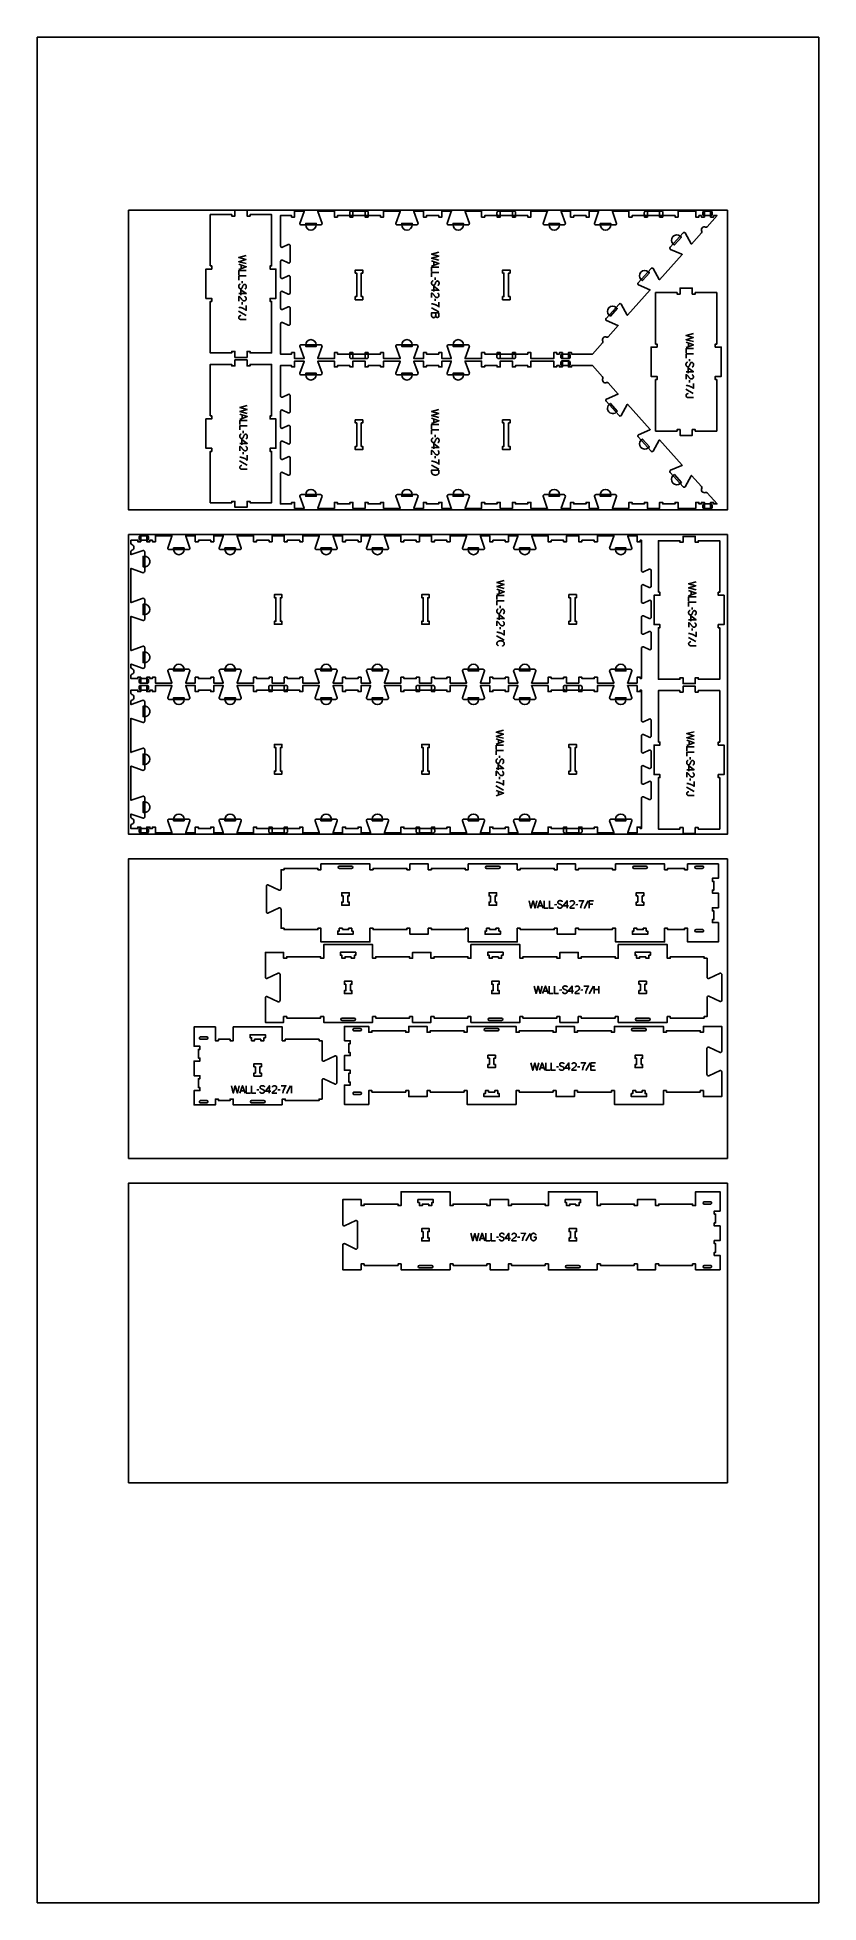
# Model space of a CAD drawing. Extents: x -1151 to 2032, y -19593 to -11999.
import ezdxf

# ---------------------------------------------------------------- set-up
doc = ezdxf.new("R2010")
doc.units = 0
for name, color, linetype in [('0_SHEET_SPRUCEPLY_2440X122', 1, 'CONTINUOUS'), ('1_ANYTOOL_1MMDEEP_LABELS_S', 2, 'CONTINUOUS'), ('3_ANYTOOL_CUTTHROUGH_INSID', 4, 'CONTINUOUS'), ('4_ANYTOOL_CUTTHROUGH_OUTSI', 5, 'CONTINUOUS'), ('5_ANYTOOL_HALF_MILL_9MM_IN', 3, 'CONTINUOUS'), ('DONOTCUT', 18, 'CONTINUOUS')]:
    doc.layers.add(name, color=color, linetype=linetype)

msp = doc.modelspace()

# ---------------------------------------------------------------- linework, layer by layer
at = {"layer": '0_SHEET_SPRUCEPLY_2440X122'}
for points in [[(1660.5, -12703.3), (1660.5, -13923.3), (-779.5, -13923.3), (-779.5, -12703.3)], [(1660.5, -14023.3), (1660.5, -15243.3), (-779.5, -15243.3), (-779.5, -14023.3)], [(1660.5, -15343.3), (1660.5, -16563.3), (-779.5, -16563.3), (-779.5, -15343.3)], [(1660.5, -16663.3), (1660.5, -17883.3), (-779.5, -17883.3), (-779.5, -16663.3)]]:
    msp.add_lwpolyline(points, close=True, dxfattribs=at)
at = {"layer": '1_ANYTOOL_1MMDEEP_LABELS_S'}
for points in [[(-300.2, -12887.9), (-330.2, -12895.7), (-301.1, -12904.1), (-330.2, -12912.6), (-300.2, -12920.1)], [(485.3, -12873.9), (455.3, -12881.7), (484.4, -12890.1), (455.3, -12898.6), (485.3, -12906.1)], [(455.3, -12908.7), (485.3, -12919.5), (455.3, -12930.6)], [(-330.2, -12922.7), (-300.2, -12933.5), (-330.2, -12944.6)], [(-300.2, -12948.9), (-330.2, -12948.9), (-330.2, -12966)], [(-300.2, -12970.7), (-330.2, -12970.7), (-330.2, -12987.8)], [(-320.7, -12926.1), (-320.7, -12941)], [(485.3, -12934.9), (455.3, -12934.9), (455.3, -12952)], [(485.3, -12956.7), (455.3, -12956.7), (455.3, -12973.8)], [(464.9, -12912.1), (464.9, -12927)], [(469.2, -12986.4), (469.1, -12977.7)], [(-304.8, -13022.7), (-304.6, -13022.7), (-304.5, -13022.7), (-304.5, -13022.7), (-304.4, -13022.7), (-304.3, -13022.7), (-304.2, -13022.7), (-304.1, -13022.6), (-304, -13022.6), (-303.9, -13022.6), (-303.8, -13022.6), (-303.8, -13022.6), (-303.7, -13022.6), (-303.6, -13022.5), (-303.5, -13022.5), (-303.4, -13022.5), (-303.4, -13022.5), (-303.3, -13022.4), (-303.2, -13022.4), (-303.1, -13022.4), (-303.1, -13022.3), (-303, -13022.3), (-302.9, -13022.3), (-302.8, -13022.2), (-302.8, -13022.2), (-302.7, -13022.1), (-302.6, -13022.1), (-302.6, -13022.1), (-302.5, -13022), (-302.4, -13022), (-302.4, -13021.9), (-302.3, -13021.9), (-302.2, -13021.8), (-302.2, -13021.8), (-302.1, -13021.7), (-302.1, -13021.7), (-302, -13021.6), (-301.9, -13021.5), (-301.9, -13021.5), (-301.8, -13021.4), (-301.8, -13021.3), (-301.7, -13021.3), (-301.7, -13021.2), (-301.6, -13021.1), (-301.6, -13021.1), (-301.5, -13021), (-301.5, -13020.9), (-301.4, -13020.8), (-301.4, -13020.8), (-301.4, -13020.7), (-301.3, -13020.6), (-301.3, -13020.5), (-301.2, -13020.4), (-301.1, -13020.2), (-301, -13020), (-301, -13019.8), (-300.9, -13019.6), (-300.8, -13019.4), (-300.6, -13018.6), (-300.4, -13017.8), (-300.3, -13017), (-300.1, -13016.2), (-300.1, -13015.9), (-300, -13015.5), (-300, -13015.1), (-300, -13014.7), (-299.9, -13014.4), (-299.9, -13014), (-299.9, -13013.7), (-299.9, -13013.3), (-299.9, -13013.1), (-299.9, -13012.9), (-299.9, -13012.7), (-299.9, -13012.5), (-299.9, -13012.3), (-300, -13012.2), (-300, -13012), (-300, -13011.8), (-300, -13011.6), (-300.1, -13011.4), (-300.1, -13011.2), (-300.2, -13011), (-300.2, -13010.9), (-300.2, -13010.7), (-300.3, -13010.5), (-300.3, -13010.3), (-300.4, -13010.2), (-300.5, -13010), (-300.5, -13009.8), (-300.6, -13009.6), (-300.7, -13009.5), (-300.8, -13009.3), (-300.8, -13009.1), (-300.9, -13009), (-301, -13008.8), (-301.1, -13008.6), (-301.2, -13008.5), (-301.3, -13008.3), (-301.4, -13008.2), (-301.5, -13008), (-301.6, -13007.8), (-301.7, -13007.7), (-301.8, -13007.5), (-301.9, -13007.4), (-302.1, -13007.2), (-302.2, -13007.1), (-302.3, -13007), (-302.5, -13006.8), (-302.6, -13006.7), (-302.7, -13006.6), (-302.9, -13006.5), (-303, -13006.4), (-303.2, -13006.3), (-303.3, -13006.2), (-303.5, -13006.1), (-303.6, -13006), (-303.8, -13005.9), (-303.9, -13005.8), (-304.1, -13005.8), (-304.3, -13005.7), (-304.4, -13005.6), (-304.6, -13005.6), (-304.8, -13005.5), (-305, -13005.4), (-305.1, -13005.4), (-305.3, -13005.4), (-305.5, -13005.3), (-305.7, -13005.3), (-305.9, -13005.3), (-306.1, -13005.2), (-306.3, -13005.2), (-306.5, -13005.2), (-306.7, -13005.2), (-306.9, -13005.2), (-307.1, -13005.2), (-307.3, -13005.2), (-307.6, -13005.2), (-307.8, -13005.2), (-308, -13005.3), (-308.2, -13005.3), (-308.4, -13005.3), (-308.5, -13005.4), (-308.7, -13005.4), (-308.9, -13005.5), (-309.1, -13005.5), (-309.3, -13005.6), (-309.3, -13005.6), (-309.4, -13005.7), (-309.5, -13005.7), (-309.6, -13005.7), (-309.7, -13005.8), (-309.8, -13005.8), (-309.8, -13005.9), (-309.9, -13005.9), (-310, -13006), (-310.1, -13006), (-310.2, -13006.1), (-310.2, -13006.1), (-310.3, -13006.2), (-310.4, -13006.2), (-310.5, -13006.3), (-310.5, -13006.3), (-310.6, -13006.4), (-310.7, -13006.4), (-310.7, -13006.5), (-310.8, -13006.5), (-310.9, -13006.6), (-310.9, -13006.7), (-311, -13006.7), (-311.1, -13006.8), (-311.2, -13006.9), (-311.3, -13007.1), (-311.4, -13007.2), (-311.6, -13007.4), (-311.7, -13007.5), (-311.8, -13007.7), (-311.9, -13007.9), (-312, -13008), (-312.4, -13008.7), (-312.8, -13009.5), (-313.1, -13010.2), (-313.5, -13011), (-313.8, -13011.8), (-314.2, -13012.6), (-314.5, -13013.4), (-314.8, -13014.2), (-315.1, -13015), (-315.4, -13015.8), (-315.8, -13016.6), (-316.1, -13017.4), (-316.5, -13018.1), (-316.9, -13018.9), (-317.3, -13019.6), (-317.7, -13020.2), (-317.8, -13020.4), (-317.9, -13020.6), (-318.1, -13020.7), (-318.1, -13020.8), (-318.2, -13020.9), (-318.2, -13020.9), (-318.3, -13021), (-318.4, -13021.1), (-318.4, -13021.2), (-318.5, -13021.2), (-318.6, -13021.3), (-318.6, -13021.3), (-318.7, -13021.4), (-318.8, -13021.5), (-318.8, -13021.5), (-318.9, -13021.6), (-319, -13021.6), (-319.1, -13021.7), (-319.1, -13021.7), (-319.2, -13021.8), (-319.3, -13021.9), (-319.4, -13021.9), (-319.4, -13021.9), (-319.5, -13022), (-319.6, -13022), (-319.7, -13022.1), (-319.8, -13022.1), (-319.9, -13022.2), (-319.9, -13022.2), (-320, -13022.2), (-320.1, -13022.3), (-320.2, -13022.3), (-320.3, -13022.3), (-320.4, -13022.4), (-320.5, -13022.4), (-320.6, -13022.4), (-320.7, -13022.5), (-320.8, -13022.5), (-321, -13022.5), (-321.2, -13022.6), (-321.4, -13022.6), (-321.6, -13022.6), (-321.8, -13022.7), (-322, -13022.7), (-322.3, -13022.7), (-322.5, -13022.7), (-322.7, -13022.7), (-322.9, -13022.7), (-323.2, -13022.6), (-323.4, -13022.6), (-323.6, -13022.6), (-323.8, -13022.6), (-324.1, -13022.5), (-324.3, -13022.5), (-324.5, -13022.4), (-324.7, -13022.4), (-324.9, -13022.3), (-325.1, -13022.3), (-325.3, -13022.2), (-325.5, -13022.1), (-325.7, -13022.1), (-325.9, -13022), (-326.1, -13021.9), (-326.2, -13021.8), (-326.4, -13021.7), (-326.6, -13021.6), (-326.8, -13021.5), (-326.9, -13021.4), (-327.1, -13021.3), (-327.2, -13021.1), (-327.4, -13021), (-327.5, -13020.9), (-327.7, -13020.8), (-327.8, -13020.6), (-328, -13020.5), (-328.1, -13020.3), (-328.2, -13020.2), (-328.4, -13020), (-328.5, -13019.8), (-328.6, -13019.7), (-328.7, -13019.5), (-328.9, -13019.1), (-329.1, -13018.8), (-329.3, -13018.4), (-329.5, -13018), (-329.7, -13017.6), (-329.8, -13017.3), (-329.9, -13017.1), (-330, -13016.9), (-330, -13016.7), (-330.1, -13016.5), (-330.1, -13016.3), (-330.2, -13016.1), (-330.3, -13015.9), (-330.3, -13015.7), (-330.3, -13015.5), (-330.4, -13015.3), (-330.4, -13015.1), (-330.4, -13014.9), (-330.5, -13014.7), (-330.5, -13014.5), (-330.5, -13014.1), (-330.6, -13013.7), (-330.6, -13013.3), (-330.6, -13012.9), (-330.6, -13012.5), (-330.5, -13012.1), (-330.5, -13011.7), (-330.4, -13011.3), (-330.4, -13010.9), (-330.3, -13010.5), (-330.2, -13010.1), (-330.1, -13009.7), (-330, -13009.4), (-329.9, -13009), (-329.7, -13008.6), (-329.6, -13008.3), (-329.4, -13007.9), (-329.2, -13007.6), (-329, -13007.2), (-328.9, -13007.1), (-328.8, -13006.9), (-328.7, -13006.7), (-328.6, -13006.6), (-328.5, -13006.4), (-328.4, -13006.3), (-328.3, -13006.2), (-328.2, -13006), (-328, -13005.9), (-327.9, -13005.8), (-327.8, -13005.7), (-327.6, -13005.5), (-327.6, -13005.5), (-327.5, -13005.4), (-327.4, -13005.4), (-327.4, -13005.3), (-327.3, -13005.3), (-327.2, -13005.3), (-327.1, -13005.2), (-327.1, -13005.2), (-327, -13005.1), (-326.9, -13005.1), (-326.9, -13005), (-326.8, -13005), (-326.7, -13005), (-326.6, -13004.9), (-326.5, -13004.9), (-326.5, -13004.9), (-326.4, -13004.8), (-326.3, -13004.8), (-326.2, -13004.8), (-326.1, -13004.7), (-326, -13004.7), (-325.8, -13004.6), (-325.6, -13004.6), (-325.5, -13004.6), (-325.3, -13004.5), (-325.1, -13004.5), (-324.9, -13004.5), (-324.7, -13004.5), (-324.6, -13004.5), (-324.4, -13004.5)], [(-330.2, -13042.7), (-300.2, -13042.7), (-321.6, -13026.7)], [(-330.2, -13072.9), (-330.2, -13054.6), (-329.7, -13054.8), (-329.5, -13054.8), (-329.2, -13054.9), (-329, -13055), (-328.8, -13055.1), (-328.6, -13055.2), (-328.4, -13055.3), (-328.2, -13055.4), (-328, -13055.5), (-327.8, -13055.6), (-327.6, -13055.7), (-327.4, -13055.8), (-327.2, -13055.9), (-327, -13056.1), (-326.8, -13056.2), (-326.6, -13056.3), (-326.4, -13056.4), (-326.2, -13056.6), (-326, -13056.7), (-325.8, -13056.9), (-325.7, -13057), (-325.5, -13057.2), (-325.3, -13057.3), (-325.1, -13057.5), (-325, -13057.6), (-324.8, -13057.8), (-324.6, -13058), (-324.5, -13058.1), (-324.3, -13058.3), (-324, -13058.7), (-322.8, -13060.1), (-321.6, -13061.6), (-320.4, -13063.1), (-319.3, -13064.7), (-318.7, -13065.4), (-318.2, -13066.2), (-317.6, -13066.9), (-317, -13067.6), (-316.4, -13068.2), (-315.8, -13068.9), (-315.2, -13069.5), (-314.6, -13070.1), (-314.4, -13070.2), (-314.3, -13070.4), (-314.1, -13070.5), (-314, -13070.6), (-313.8, -13070.8), (-313.6, -13070.9), (-313.5, -13071), (-313.3, -13071.1), (-313.1, -13071.2), (-312.9, -13071.3), (-312.7, -13071.4), (-312.6, -13071.5), (-312.4, -13071.6), (-312.2, -13071.7), (-312, -13071.8), (-311.8, -13071.9), (-311.6, -13071.9), (-311.4, -13072), (-311.2, -13072.1), (-311, -13072.1), (-310.8, -13072.2), (-310.6, -13072.2), (-310.4, -13072.3), (-310.2, -13072.3), (-310, -13072.3), (-309.8, -13072.4), (-309.6, -13072.4), (-309.4, -13072.4), (-309.1, -13072.4), (-308.9, -13072.4), (-308.7, -13072.4), (-308.5, -13072.4), (-308.2, -13072.4), (-308, -13072.4), (-307.7, -13072.4), (-307.5, -13072.4), (-307.3, -13072.4), (-307, -13072.4), (-306.8, -13072.3), (-306.6, -13072.3), (-306.4, -13072.2), (-306.1, -13072.2), (-305.9, -13072.1), (-305.7, -13072.1), (-305.5, -13072), (-305.3, -13072), (-305.1, -13071.9), (-304.9, -13071.8), (-304.7, -13071.7), (-304.5, -13071.6), (-304.4, -13071.6), (-304.2, -13071.5), (-304, -13071.4), (-303.8, -13071.3), (-303.7, -13071.1), (-303.5, -13071), (-303.3, -13070.9), (-303.2, -13070.8), (-303, -13070.6), (-302.9, -13070.5), (-302.7, -13070.4), (-302.6, -13070.2), (-302.5, -13070.1), (-302.3, -13069.9), (-302.2, -13069.8), (-302.1, -13069.6), (-302, -13069.4), (-301.8, -13069.3), (-301.7, -13069.1), (-301.6, -13068.9), (-301.5, -13068.7), (-301.4, -13068.6), (-301.3, -13068.4), (-301.2, -13068.2), (-301.1, -13068), (-301.1, -13067.8), (-301, -13067.6), (-300.9, -13067.5), (-300.8, -13067.3), (-300.8, -13067.1), (-300.7, -13066.9), (-300.6, -13066.7), (-300.6, -13066.4), (-300.5, -13066.2), (-300.5, -13066), (-300.4, -13065.8), (-300.4, -13065.6), (-300.4, -13065.4), (-300.3, -13065.2), (-300.3, -13064.9), (-300.3, -13064.7), (-300.3, -13064.5), (-300.3, -13064.2), (-300.2, -13064), (-300.2, -13063.5), (-300.2, -13063.2), (-300.3, -13062.8), (-300.3, -13062.5), (-300.3, -13062.1), (-300.4, -13061.8), (-300.4, -13061.4), (-300.5, -13061.1), (-300.6, -13060.8), (-300.6, -13060.5), (-300.7, -13060.3), (-300.7, -13060.2), (-300.8, -13060), (-300.8, -13059.9), (-300.9, -13059.7), (-301, -13059.6), (-301, -13059.4), (-301.1, -13059.3), (-301.1, -13059.1), (-301.2, -13059), (-301.3, -13058.9), (-301.4, -13058.7), (-301.4, -13058.6), (-301.5, -13058.5), (-301.6, -13058.3), (-301.7, -13058.2), (-301.8, -13058.1), (-301.9, -13057.9), (-301.9, -13057.8), (-302, -13057.7), (-302.1, -13057.6), (-302.2, -13057.4), (-302.3, -13057.3), (-302.4, -13057.2), (-302.5, -13057.1), (-302.6, -13057), (-302.8, -13056.9), (-302.9, -13056.8), (-303, -13056.6), (-303.1, -13056.5), (-303.2, -13056.4), (-303.3, -13056.3), (-303.6, -13056.1), (-303.9, -13055.9), (-304.1, -13055.7), (-304.4, -13055.6), (-304.7, -13055.4), (-305, -13055.2), (-305.3, -13055)], [(-321.6, -13026.7), (-321.6, -13048.5)], [(-316.4, -13000.4), (-316.4, -12991.7)], [(480.7, -13008.7), (480.9, -13008.7), (481, -13008.7), (481.1, -13008.7), (481.2, -13008.7), (481.3, -13008.7), (481.3, -13008.6), (481.4, -13008.6), (481.5, -13008.6), (481.6, -13008.6), (481.7, -13008.6), (481.8, -13008.6), (481.9, -13008.6), (481.9, -13008.5), (482, -13008.5), (482.1, -13008.5), (482.2, -13008.5), (482.3, -13008.4), (482.3, -13008.4), (482.4, -13008.4), (482.5, -13008.3), (482.6, -13008.3), (482.6, -13008.3), (482.7, -13008.2), (482.8, -13008.2), (482.8, -13008.1), (482.9, -13008.1), (483, -13008.1), (483, -13008), (483.1, -13008), (483.2, -13007.9), (483.2, -13007.9), (483.3, -13007.8), (483.3, -13007.8), (483.4, -13007.7), (483.5, -13007.6), (483.5, -13007.6), (483.6, -13007.5), (483.6, -13007.5), (483.7, -13007.4), (483.7, -13007.3), (483.8, -13007.3), (483.8, -13007.2), (483.9, -13007.1), (483.9, -13007.1), (484, -13007), (484, -13006.9), (484.1, -13006.8), (484.1, -13006.8), (484.2, -13006.7), (484.2, -13006.6), (484.3, -13006.5), (484.3, -13006.4), (484.4, -13006.2), (484.5, -13006), (484.6, -13005.8), (484.6, -13005.6), (484.7, -13005.4), (484.9, -13004.6), (485.1, -13003.8), (485.3, -13003), (485.4, -13002.2), (485.5, -13001.9), (485.5, -13001.5), (485.5, -13001.1), (485.6, -13000.7), (485.6, -13000.4), (485.6, -13000), (485.6, -12999.7), (485.6, -12999.3), (485.6, -12999.1), (485.6, -12998.9), (485.6, -12998.7), (485.6, -12998.5), (485.6, -12998.3), (485.6, -12998.2), (485.5, -12998), (485.5, -12997.8), (485.5, -12997.6), (485.5, -12997.4), (485.4, -12997.2), (485.4, -12997), (485.3, -12996.9), (485.3, -12996.7), (485.2, -12996.5), (485.2, -12996.3), (485.1, -12996.2), (485.1, -12996), (485, -12995.8), (484.9, -12995.6), (484.9, -12995.5), (484.8, -12995.3), (484.7, -12995.1), (484.6, -12995), (484.5, -12994.8), (484.4, -12994.6), (484.3, -12994.5), (484.2, -12994.3), (484.1, -12994.2), (484, -12994), (483.9, -12993.8), (483.8, -12993.7), (483.7, -12993.5), (483.6, -12993.4), (483.5, -12993.2), (483.3, -12993.1), (483.2, -12993), (483.1, -12992.8), (482.9, -12992.7), (482.8, -12992.6), (482.7, -12992.5), (482.5, -12992.4), (482.4, -12992.3), (482.2, -12992.2), (482.1, -12992.1), (481.9, -12992), (481.8, -12991.9), (481.6, -12991.8), (481.4, -12991.7), (481.3, -12991.7), (481.1, -12991.6), (480.9, -12991.6), (480.8, -12991.5), (480.6, -12991.4), (480.4, -12991.4), (480.2, -12991.4), (480, -12991.3), (479.8, -12991.3), (479.6, -12991.3), (479.4, -12991.2), (479.2, -12991.2), (479, -12991.2), (478.8, -12991.2), (478.6, -12991.2), (478.4, -12991.2), (478.2, -12991.2), (478, -12991.2), (477.8, -12991.2), (477.6, -12991.3), (477.4, -12991.3), (477.2, -12991.3), (477, -12991.4), (476.8, -12991.4), (476.6, -12991.5), (476.4, -12991.5), (476.3, -12991.6), (476.2, -12991.6), (476.1, -12991.7), (476, -12991.7), (475.9, -12991.7), (475.8, -12991.8), (475.8, -12991.8), (475.7, -12991.9), (475.6, -12991.9), (475.5, -12992), (475.5, -12992), (475.4, -12992), (475.3, -12992.1), (475.2, -12992.1), (475.2, -12992.2), (475.1, -12992.3), (475, -12992.3), (474.9, -12992.4), (474.9, -12992.4), (474.8, -12992.5), (474.7, -12992.5), (474.7, -12992.6), (474.6, -12992.7), (474.5, -12992.7), (474.5, -12992.8), (474.3, -12992.9), (474.2, -12993.1), (474.1, -12993.2), (474, -12993.4), (473.9, -12993.5), (473.8, -12993.7), (473.7, -12993.9), (473.6, -12994), (473.2, -12994.7), (472.8, -12995.5), (472.4, -12996.2), (472.1, -12997), (471.7, -12997.8), (471.4, -12998.6), (471.1, -12999.4), (470.7, -13000.2), (470.4, -13001), (470.1, -13001.8), (469.8, -13002.6), (469.4, -13003.4), (469, -13004.1), (468.6, -13004.9), (468.2, -13005.6), (467.8, -13006.2), (467.7, -13006.4), (467.6, -13006.6), (467.5, -13006.7), (467.4, -13006.8), (467.3, -13006.9), (467.3, -13006.9), (467.2, -13007), (467.2, -13007.1), (467.1, -13007.2), (467, -13007.2), (467, -13007.3), (466.9, -13007.3), (466.8, -13007.4), (466.8, -13007.5), (466.7, -13007.5), (466.6, -13007.6), (466.5, -13007.6), (466.5, -13007.7), (466.4, -13007.7), (466.3, -13007.8), (466.2, -13007.8), (466.2, -13007.9), (466.1, -13007.9), (466, -13008), (465.9, -13008), (465.8, -13008.1), (465.8, -13008.1), (465.7, -13008.2), (465.6, -13008.2), (465.5, -13008.2), (465.4, -13008.3), (465.3, -13008.3), (465.2, -13008.3), (465.2, -13008.4), (465.1, -13008.4), (465, -13008.4), (464.9, -13008.4), (464.7, -13008.5), (464.5, -13008.5), (464.3, -13008.6), (464.1, -13008.6), (463.9, -13008.6), (463.7, -13008.7), (463.5, -13008.7), (463.3, -13008.7), (463, -13008.7), (462.8, -13008.7), (462.6, -13008.7), (462.4, -13008.6), (462.1, -13008.6), (461.9, -13008.6), (461.7, -13008.6), (461.5, -13008.5), (461.2, -13008.5), (461, -13008.4), (460.8, -13008.4), (460.6, -13008.3), (460.4, -13008.3), (460.2, -13008.2), (460, -13008.1), (459.8, -13008.1), (459.7, -13008), (459.5, -13007.9), (459.3, -13007.8), (459.1, -13007.7), (458.9, -13007.6), (458.8, -13007.5), (458.6, -13007.4), (458.4, -13007.3), (458.3, -13007.1), (458.1, -13007), (458, -13006.9), (457.8, -13006.7), (457.7, -13006.6), (457.6, -13006.5), (457.4, -13006.3), (457.3, -13006.2), (457.2, -13006), (457.1, -13005.8), (456.9, -13005.6), (456.8, -13005.5), (456.6, -13005.1), (456.4, -13004.7), (456.2, -13004.4), (456, -13004), (455.9, -13003.6), (455.7, -13003.3), (455.6, -13003.1), (455.6, -13002.9), (455.5, -13002.7), (455.4, -13002.5), (455.4, -13002.3), (455.3, -13002.1), (455.3, -13001.9), (455.2, -13001.7), (455.2, -13001.5), (455.2, -13001.3), (455.1, -13001.1), (455.1, -13000.9), (455.1, -13000.7), (455, -13000.5), (455, -13000.1), (455, -12999.7), (455, -12999.3), (455, -12998.9), (455, -12998.5), (455, -12998.1), (455, -12997.7), (455.1, -12997.3), (455.1, -12996.9), (455.2, -12996.5), (455.3, -12996.1), (455.4, -12995.7), (455.5, -12995.4), (455.7, -12995), (455.8, -12994.6), (456, -12994.3), (456.1, -12993.9), (456.3, -12993.6), (456.5, -12993.2), (456.6, -12993), (456.7, -12992.9), (456.8, -12992.7), (456.9, -12992.6), (457, -12992.4), (457.1, -12992.3), (457.3, -12992.1), (457.4, -12992), (457.5, -12991.9), (457.6, -12991.8), (457.8, -12991.7), (457.9, -12991.5), (458, -12991.5), (458, -12991.4), (458.1, -12991.4), (458.2, -12991.3), (458.2, -12991.3), (458.3, -12991.2), (458.4, -12991.2), (458.5, -12991.2), (458.5, -12991.1), (458.6, -12991.1), (458.7, -12991), (458.8, -12991), (458.8, -12991), (458.9, -12990.9), (459, -12990.9), (459.1, -12990.9), (459.1, -12990.8), (459.2, -12990.8), (459.3, -12990.8), (459.4, -12990.7), (459.5, -12990.7), (459.7, -12990.6), (459.9, -12990.6), (460.1, -12990.6), (460.2, -12990.5), (460.4, -12990.5), (460.6, -12990.5), (460.8, -12990.5), (461, -12990.5), (461.2, -12990.5)], [(455.3, -13028.7), (485.3, -13028.7), (464, -13012.7)], [(455.3, -13058.9), (455.4, -13040.6), (455.8, -13040.8), (456.1, -13040.8), (456.3, -13040.9), (456.5, -13041), (456.7, -13041.1), (456.9, -13041.2), (457.1, -13041.3), (457.4, -13041.4), (457.6, -13041.5), (457.8, -13041.6), (458, -13041.7), (458.2, -13041.8), (458.4, -13041.9), (458.6, -13042.1), (458.8, -13042.2), (459, -13042.3), (459.1, -13042.4), (459.3, -13042.6), (459.5, -13042.7), (459.7, -13042.9), (459.9, -13043), (460, -13043.2), (460.2, -13043.3), (460.4, -13043.5), (460.6, -13043.6), (460.7, -13043.8), (460.9, -13044), (461.1, -13044.1), (461.2, -13044.3), (461.5, -13044.7), (462.7, -13046.1), (463.9, -13047.6), (465.1, -13049.1), (466.2, -13050.7), (466.8, -13051.4), (467.4, -13052.2), (467.9, -13052.9), (468.5, -13053.6), (469.1, -13054.2), (469.7, -13054.9), (470.3, -13055.5), (470.9, -13056.1), (471.1, -13056.2), (471.3, -13056.4), (471.4, -13056.5), (471.6, -13056.6), (471.7, -13056.8), (471.9, -13056.9), (472.1, -13057), (472.3, -13057.1), (472.4, -13057.2), (472.6, -13057.3), (472.8, -13057.4), (473, -13057.5), (473.1, -13057.6), (473.3, -13057.7), (473.5, -13057.8), (473.7, -13057.9), (473.9, -13057.9), (474.1, -13058), (474.3, -13058.1), (474.5, -13058.1), (474.7, -13058.2), (474.9, -13058.2), (475.1, -13058.3), (475.3, -13058.3), (475.5, -13058.3), (475.7, -13058.4), (476, -13058.4), (476.2, -13058.4), (476.4, -13058.4), (476.6, -13058.4), (476.8, -13058.4), (477.1, -13058.4), (477.3, -13058.4), (477.6, -13058.4), (477.8, -13058.4), (478, -13058.4), (478.3, -13058.4), (478.5, -13058.4), (478.7, -13058.3), (479, -13058.3), (479.2, -13058.2), (479.4, -13058.2), (479.6, -13058.1), (479.8, -13058.1), (480, -13058), (480.2, -13058), (480.4, -13057.9), (480.6, -13057.8), (480.8, -13057.7), (481, -13057.6), (481.2, -13057.6), (481.3, -13057.5), (481.5, -13057.4), (481.7, -13057.2), (481.9, -13057.1), (482, -13057), (482.2, -13056.9), (482.3, -13056.8), (482.5, -13056.6), (482.6, -13056.5), (482.8, -13056.4), (482.9, -13056.2), (483.1, -13056.1), (483.2, -13055.9), (483.3, -13055.8), (483.4, -13055.6), (483.6, -13055.4), (483.7, -13055.3), (483.8, -13055.1), (483.9, -13054.9), (484, -13054.7), (484.1, -13054.6), (484.2, -13054.4), (484.3, -13054.2), (484.4, -13054), (484.5, -13053.8), (484.6, -13053.6), (484.6, -13053.4), (484.7, -13053.3), (484.8, -13053.1), (484.8, -13052.9), (484.9, -13052.7), (484.9, -13052.4), (485, -13052.2), (485, -13052), (485.1, -13051.8), (485.1, -13051.6), (485.2, -13051.4), (485.2, -13051.2), (485.2, -13050.9), (485.2, -13050.7), (485.3, -13050.5), (485.3, -13050.2), (485.3, -13050), (485.3, -13049.5), (485.3, -13049.2), (485.3, -13048.8), (485.2, -13048.5), (485.2, -13048.1), (485.2, -13047.8), (485.1, -13047.4), (485, -13047.1), (485, -13046.8), (484.9, -13046.5), (484.8, -13046.3), (484.8, -13046.2), (484.7, -13046), (484.7, -13045.9), (484.6, -13045.7), (484.6, -13045.6), (484.5, -13045.4), (484.5, -13045.3), (484.4, -13045.1), (484.3, -13045), (484.2, -13044.9), (484.2, -13044.7), (484.1, -13044.6), (484, -13044.5), (483.9, -13044.3), (483.9, -13044.2), (483.8, -13044.1), (483.7, -13043.9), (483.6, -13043.8), (483.5, -13043.7), (483.4, -13043.6), (483.3, -13043.4), (483.2, -13043.3), (483.1, -13043.2), (483, -13043.1), (482.9, -13043), (482.8, -13042.9), (482.7, -13042.8), (482.5, -13042.6), (482.4, -13042.5), (482.3, -13042.4), (482.2, -13042.3), (481.9, -13042.1), (481.7, -13041.9), (481.4, -13041.7), (481.1, -13041.6), (480.8, -13041.4), (480.5, -13041.2), (480.2, -13041)], [(464, -13012.7), (464, -13034.5)], [(-300.7, -13131.1), (-331.5, -13113.9)], [(-330.2, -13098.2), (-328.1, -13098.5), (-325.9, -13098.8), (-323.7, -13099.2), (-321.6, -13099.7), (-317.6, -13100.9), (-316.5, -13101.3), (-315.4, -13101.7), (-314.4, -13102.1), (-313.4, -13102.5), (-310.2, -13104.1), (-309.3, -13104.5), (-308.3, -13105), (-307.4, -13105.6), (-306.4, -13106.1), (-305.5, -13106.7), (-304.5, -13107.4), (-303.5, -13108), (-302.6, -13108.7), (-300.2, -13110.5), (-300.2, -13090.9)], [(-321.8, -13132.1), (-322, -13132.1), (-322.2, -13132.2), (-322.4, -13132.2), (-322.6, -13132.2), (-322.8, -13132.2), (-323, -13132.2), (-323.2, -13132.3), (-323.4, -13132.3), (-323.6, -13132.3), (-323.8, -13132.4), (-324, -13132.4), (-324.2, -13132.5), (-324.3, -13132.5), (-324.5, -13132.6), (-324.7, -13132.6), (-324.9, -13132.7), (-325.1, -13132.8), (-325.3, -13132.8), (-325.4, -13132.9), (-325.6, -13133), (-325.8, -13133.1), (-326, -13133.2), (-326.2, -13133.3), (-326.3, -13133.4), (-326.5, -13133.5), (-326.7, -13133.6), (-326.8, -13133.7), (-327, -13133.8), (-327.2, -13134), (-327.3, -13134.1), (-327.5, -13134.2), (-327.7, -13134.4), (-327.8, -13134.5), (-328, -13134.6), (-328.1, -13134.8), (-328.3, -13134.9), (-328.4, -13135.1), (-328.5, -13135.2), (-328.7, -13135.4), (-328.8, -13135.5), (-328.9, -13135.7), (-329, -13135.9), (-329.1, -13136), (-329.2, -13136.2), (-329.3, -13136.4), (-329.4, -13136.6), (-329.5, -13136.7), (-329.6, -13136.9), (-329.7, -13137.1), (-329.7, -13137.3), (-329.8, -13137.5), (-329.9, -13137.7), (-329.9, -13137.9), (-330, -13138), (-330, -13138.2), (-330.1, -13138.4), (-330.1, -13138.7), (-330.1, -13138.9), (-330.2, -13139.1), (-330.2, -13139.3), (-330.2, -13139.5), (-330.2, -13139.7), (-330.2, -13139.9), (-330.2, -13140.2), (-330.2, -13140.4), (-330.2, -13140.6), (-330.2, -13140.8), (-330.2, -13141), (-330.2, -13141.2), (-330.2, -13141.4), (-330.1, -13141.6), (-330.1, -13141.8), (-330.1, -13142), (-330, -13142.2), (-330, -13142.4), (-329.9, -13142.6), (-329.8, -13142.7), (-329.8, -13142.9), (-329.7, -13143.1), (-329.6, -13143.3), (-329.6, -13143.4), (-329.5, -13143.6), (-329.4, -13143.8), (-329.3, -13143.9), (-329.2, -13144.1), (-329.1, -13144.3), (-329, -13144.4), (-328.9, -13144.6), (-328.8, -13144.7), (-328.7, -13144.9), (-328.6, -13145), (-328.4, -13145.2), (-328.3, -13145.3), (-328.2, -13145.5), (-328, -13145.6), (-327.9, -13145.7), (-327.7, -13145.9), (-327.6, -13146), (-327.4, -13146.1), (-327.3, -13146.2), (-327.1, -13146.4), (-327, -13146.5), (-326.8, -13146.6), (-326.6, -13146.7), (-326.5, -13146.8), (-326.3, -13146.9), (-326.1, -13147), (-326, -13147), (-325.8, -13147.1), (-325.6, -13147.2), (-325.4, -13147.3), (-325.3, -13147.3), (-325.1, -13147.4), (-324.9, -13147.5), (-324.7, -13147.5), (-324.5, -13147.6), (-324.3, -13147.6), (-324.2, -13147.7), (-324, -13147.7), (-323.8, -13147.7), (-323.6, -13147.8), (-323.4, -13147.8), (-323.2, -13147.8), (-323, -13147.8), (-322.8, -13147.9), (-322.6, -13147.9), (-322.3, -13147.9), (-322.1, -13147.9), (-300.2, -13147.9)], [(-316.4, -13086.6), (-316.4, -13077.8)], [(484.8, -13117.1), (454.1, -13099.9)], [(485.3, -13120.5), (455.3, -13120.5), (455.3, -13130.2), (455.2, -13132.7), (455.2, -13132.9), (455.2, -13133.2), (455.2, -13133.4), (455.2, -13133.6), (455.2, -13133.8), (455.3, -13134), (455.3, -13134.3), (455.3, -13134.5), (455.4, -13134.7), (455.4, -13134.9), (455.5, -13135.1), (455.5, -13135.3), (455.6, -13135.4), (455.6, -13135.6), (455.7, -13135.8), (455.8, -13136), (455.9, -13136.2), (456, -13136.4), (456.1, -13136.5), (456.2, -13136.7), (456.3, -13136.9), (456.4, -13137), (456.5, -13137.2), (456.6, -13137.3), (456.7, -13137.5), (456.9, -13137.6), (457, -13137.8), (457.2, -13137.9), (457.3, -13138.1), (457.5, -13138.2), (457.6, -13138.3), (457.8, -13138.5), (458, -13138.6), (458.1, -13138.7), (458.3, -13138.9), (458.5, -13139), (458.7, -13139.1), (458.8, -13139.2), (459, -13139.3), (459.2, -13139.4), (459.4, -13139.5), (459.6, -13139.6), (459.7, -13139.7), (459.9, -13139.7), (460.1, -13139.8), (460.3, -13139.9), (460.5, -13140), (460.7, -13140), (460.9, -13140.1), (461, -13140.2), (461.2, -13140.2), (461.4, -13140.3), (461.6, -13140.3), (461.8, -13140.4), (462, -13140.4), (462.2, -13140.4), (462.4, -13140.5), (462.6, -13140.5), (462.8, -13140.5), (463, -13140.5), (463.2, -13140.5), (463.4, -13140.6), (463.6, -13140.6), (463.8, -13140.6), (464.1, -13140.6), (464.3, -13140.5), (464.6, -13140.5), (464.8, -13140.5), (465, -13140.5), (465.3, -13140.5), (465.5, -13140.4), (465.7, -13140.4), (465.9, -13140.3), (466.1, -13140.3), (466.4, -13140.2), (466.6, -13140.1), (466.8, -13140.1), (466.9, -13140), (467.1, -13139.9), (467.3, -13139.8), (467.4, -13139.8), (467.5, -13139.7), (467.6, -13139.7), (467.7, -13139.6), (467.8, -13139.6), (467.8, -13139.5), (467.9, -13139.5), (468, -13139.4), (468.1, -13139.4), (468.2, -13139.3), (468.3, -13139.2), (468.3, -13139.2), (468.4, -13139.1), (468.5, -13139.1), (468.6, -13139), (468.6, -13138.9), (468.7, -13138.9), (468.8, -13138.8), (468.9, -13138.7), (468.9, -13138.6), (469, -13138.6), (469.1, -13138.5), (469.2, -13138.3), (469.3, -13138.2), (469.4, -13138), (469.6, -13137.8), (469.7, -13137.6), (469.9, -13137.3), (470.1, -13136.9), (470.3, -13136.5), (470.5, -13136.1), (470.6, -13135.7), (470.8, -13135.4), (470.9, -13134.9), (471.1, -13134.5), (471.2, -13134.1), (471.3, -13133.7), (471.4, -13133.3), (471.5, -13132.8), (471.6, -13132.4), (471.7, -13132), (471.7, -13131.5), (471.8, -13131)], [(455.3, -13084.2), (457.5, -13084.5), (459.6, -13084.8), (461.8, -13085.2), (464, -13085.7), (467.9, -13086.9), (469, -13087.3), (470.1, -13087.7), (471.1, -13088.1), (472.1, -13088.5), (475.4, -13090.1), (476.3, -13090.5), (477.2, -13091), (478.2, -13091.6), (479.1, -13092.1), (480.1, -13092.7), (481, -13093.4), (482, -13094), (483, -13094.7), (485.3, -13096.5), (485.3, -13076.9)], [(469.2, -13072.6), (469.1, -13063.8)], [(471.6, -13120.5), (471.8, -13131), (471.8, -13131.4), (471.8, -13131.8), (471.9, -13132.2), (471.9, -13132.6), (472, -13133), (472.1, -13133.4), (472.2, -13133.7), (472.2, -13134.1), (472.4, -13134.4), (472.5, -13134.8), (472.6, -13135.1), (472.7, -13135.5), (472.8, -13135.8), (473, -13136.1), (473.2, -13136.4), (473.3, -13136.8), (473.4, -13136.8), (473.4, -13136.9), (473.4, -13137), (473.5, -13137.1), (473.5, -13137.1), (473.6, -13137.2), (473.6, -13137.3), (473.7, -13137.4), (473.8, -13137.4), (473.8, -13137.5), (473.9, -13137.6), (473.9, -13137.6), (474, -13137.7), (474, -13137.7), (474.1, -13137.8), (474.2, -13137.9), (474.2, -13137.9), (474.3, -13138), (474.4, -13138), (474.4, -13138.1), (474.5, -13138.1), (474.6, -13138.2), (474.6, -13138.2), (474.7, -13138.3), (474.8, -13138.3), (474.9, -13138.4), (475, -13138.4), (475, -13138.5), (475.1, -13138.5), (475.2, -13138.6), (475.3, -13138.6), (475.4, -13138.6), (475.5, -13138.7), (475.5, -13138.7), (475.7, -13138.8), (475.9, -13138.9), (476.1, -13138.9), (476.3, -13139), (476.5, -13139), (476.7, -13139.1), (476.9, -13139.1), (477.1, -13139.2), (477.4, -13139.2), (477.6, -13139.2), (477.8, -13139.2), (478.1, -13139.3), (478.3, -13139.3), (478.6, -13139.3), (478.8, -13139.3), (479.2, -13139.3), (479.4, -13139.3), (479.6, -13139.2), (479.8, -13139.2), (480, -13139.2), (480.2, -13139.2), (480.3, -13139.2), (480.5, -13139.1), (480.7, -13139.1), (480.9, -13139.1), (481, -13139), (481.2, -13139), (481.3, -13139), (481.5, -13138.9), (481.7, -13138.9), (481.8, -13138.8), (482, -13138.7), (482.1, -13138.7), (482.2, -13138.6), (482.4, -13138.6), (482.5, -13138.5), (482.6, -13138.4), (482.8, -13138.3), (482.9, -13138.3), (483, -13138.2), (483.1, -13138.1), (483.2, -13138), (483.4, -13137.9), (483.5, -13137.8), (483.6, -13137.7), (483.7, -13137.6), (483.8, -13137.5), (483.9, -13137.4), (484, -13137.3), (484.1, -13137.2), (484.1, -13137), (484.2, -13136.9), (484.3, -13136.8), (484.4, -13136.7), (484.5, -13136.5), (484.5, -13136.4), (484.6, -13136.3), (484.7, -13136.1), (484.7, -13136), (484.8, -13135.8), (484.8, -13135.7), (484.9, -13135.5), (484.9, -13135.4), (485, -13135.2), (485, -13135), (485.1, -13134.9), (485.1, -13134.7), (485.1, -13134.5), (485.2, -13134.3), (485.2, -13134.2), (485.2, -13134), (485.2, -13133.8), (485.3, -13133.6), (485.3, -13133.4), (485.3, -13133), (485.3, -13132.6), (485.3, -13120.5)], [(1521.7, -13205.6), (1491.7, -13213.3), (1520.8, -13221.8), (1491.7, -13230.2), (1521.7, -13237.7)], [(1491.7, -13240.3), (1521.7, -13251.2), (1491.7, -13262.3)], [(1521.7, -13266.5), (1491.7, -13266.5), (1491.7, -13283.6)], [(1521.7, -13288.4), (1491.7, -13288.4), (1491.7, -13305.5)], [(1501.3, -13243.8), (1501.3, -13258.7)], [(1517.1, -13340.3), (1517.3, -13340.3), (1517.4, -13340.3), (1517.5, -13340.3), (1517.6, -13340.3), (1517.7, -13340.3), (1517.7, -13340.3), (1517.8, -13340.3), (1517.9, -13340.3), (1518, -13340.3), (1518.1, -13340.2), (1518.2, -13340.2), (1518.3, -13340.2), (1518.3, -13340.2), (1518.4, -13340.2), (1518.5, -13340.1), (1518.6, -13340.1), (1518.7, -13340.1), (1518.7, -13340), (1518.8, -13340), (1518.9, -13340), (1519, -13339.9), (1519, -13339.9), (1519.1, -13339.9), (1519.2, -13339.8), (1519.2, -13339.8), (1519.3, -13339.8), (1519.4, -13339.7), (1519.4, -13339.7), (1519.5, -13339.6), (1519.6, -13339.6), (1519.6, -13339.5), (1519.7, -13339.5), (1519.7, -13339.4), (1519.8, -13339.4), (1519.9, -13339.3), (1519.9, -13339.2), (1520, -13339.2), (1520, -13339.1), (1520.1, -13339.1), (1520.1, -13339), (1520.2, -13338.9), (1520.2, -13338.9), (1520.3, -13338.8), (1520.3, -13338.7), (1520.4, -13338.6), (1520.4, -13338.6), (1520.5, -13338.5), (1520.5, -13338.4), (1520.6, -13338.3), (1520.6, -13338.3), (1520.7, -13338.2), (1520.7, -13338), (1520.8, -13337.8), (1520.9, -13337.6), (1521, -13337.5), (1521, -13337.3), (1521.1, -13337.1), (1521.3, -13336.2), (1521.5, -13335.4), (1521.7, -13334.7), (1521.8, -13333.9), (1521.9, -13333.5), (1521.9, -13333.1), (1521.9, -13332.8), (1522, -13332.4), (1522, -13332), (1522, -13331.7), (1522, -13331.3), (1522, -13331), (1522, -13330.8), (1522, -13330.6), (1522, -13330.4), (1522, -13330.2), (1522, -13330), (1522, -13329.8), (1521.9, -13329.6), (1521.9, -13329.4), (1521.9, -13329.2), (1521.9, -13329.1), (1521.8, -13328.9), (1521.8, -13328.7), (1521.7, -13328.5), (1521.7, -13328.3), (1521.6, -13328.2), (1521.6, -13328), (1521.5, -13327.8), (1521.5, -13327.6), (1521.4, -13327.5), (1521.3, -13327.3), (1521.3, -13327.1), (1521.2, -13327), (1521.1, -13326.8), (1521, -13326.6), (1520.9, -13326.5), (1520.8, -13326.3), (1520.7, -13326.1), (1520.6, -13326), (1520.5, -13325.8), (1520.4, -13325.6), (1520.3, -13325.5), (1520.2, -13325.3), (1520.1, -13325.2), (1520, -13325), (1519.9, -13324.9), (1519.7, -13324.8), (1519.6, -13324.6), (1519.5, -13324.5), (1519.3, -13324.4), (1519.2, -13324.2), (1519.1, -13324.1), (1518.9, -13324), (1518.8, -13323.9), (1518.6, -13323.8), (1518.5, -13323.7), (1518.3, -13323.6), (1518.2, -13323.6), (1518, -13323.5), (1517.8, -13323.4), (1517.7, -13323.3), (1517.5, -13323.3), (1517.3, -13323.2), (1517.2, -13323.1), (1517, -13323.1), (1516.8, -13323), (1516.6, -13323), (1516.4, -13323), (1516.2, -13322.9), (1516, -13322.9), (1515.8, -13322.9), (1515.6, -13322.9), (1515.4, -13322.9), (1515.2, -13322.9), (1515, -13322.9), (1514.8, -13322.9), (1514.6, -13322.9), (1514.4, -13322.9), (1514.2, -13322.9), (1514, -13322.9), (1513.8, -13322.9), (1513.6, -13323), (1513.4, -13323), (1513.2, -13323.1), (1513, -13323.1), (1512.8, -13323.2), (1512.7, -13323.2), (1512.6, -13323.3), (1512.5, -13323.3), (1512.4, -13323.4), (1512.3, -13323.4), (1512.2, -13323.4), (1512.2, -13323.5), (1512.1, -13323.5), (1512, -13323.6), (1511.9, -13323.6), (1511.9, -13323.6), (1511.8, -13323.7), (1511.7, -13323.7), (1511.6, -13323.8), (1511.5, -13323.8), (1511.5, -13323.9), (1511.4, -13324), (1511.3, -13324), (1511.3, -13324.1), (1511.2, -13324.1), (1511.1, -13324.2), (1511.1, -13324.2), (1511, -13324.3), (1510.9, -13324.4), (1510.9, -13324.4), (1510.7, -13324.6), (1510.6, -13324.7), (1510.5, -13324.9), (1510.4, -13325), (1510.3, -13325.2), (1510.2, -13325.3), (1510.1, -13325.5), (1510, -13325.7), (1509.6, -13326.4), (1509.2, -13327.1), (1508.8, -13327.9), (1508.5, -13328.6), (1508.1, -13329.4), (1507.8, -13330.2), (1507.5, -13331), (1507.1, -13331.9), (1506.8, -13332.7), (1506.5, -13333.5), (1506.2, -13334.3), (1505.8, -13335), (1505.4, -13335.8), (1505, -13336.5), (1504.6, -13337.2), (1504.2, -13337.9), (1504.1, -13338.1), (1504, -13338.2), (1503.9, -13338.4), (1503.8, -13338.4), (1503.7, -13338.5), (1503.7, -13338.6), (1503.6, -13338.7), (1503.6, -13338.7), (1503.5, -13338.8), (1503.4, -13338.9), (1503.4, -13338.9), (1503.3, -13339), (1503.2, -13339.1), (1503.2, -13339.1), (1503.1, -13339.2), (1503, -13339.2), (1502.9, -13339.3), (1502.9, -13339.3), (1502.8, -13339.4), (1502.7, -13339.4), (1502.6, -13339.5), (1502.6, -13339.5), (1502.5, -13339.6), (1502.4, -13339.6), (1502.3, -13339.7), (1502.2, -13339.7), (1502.2, -13339.8), (1502.1, -13339.8), (1502, -13339.8), (1501.9, -13339.9), (1501.8, -13339.9), (1501.7, -13339.9), (1501.6, -13340), (1501.6, -13340), (1501.5, -13340), (1501.4, -13340.1), (1501.3, -13340.1), (1501.1, -13340.1), (1500.9, -13340.2), (1500.7, -13340.2), (1500.5, -13340.3), (1500.3, -13340.3), (1500.1, -13340.3), (1499.9, -13340.3), (1499.7, -13340.3), (1499.4, -13340.3), (1499.2, -13340.3), (1499, -13340.3), (1498.8, -13340.3), (1498.5, -13340.3), (1498.3, -13340.2), (1498.1, -13340.2), (1497.9, -13340.2), (1497.6, -13340.1), (1497.4, -13340.1), (1497.2, -13340), (1497, -13340), (1496.8, -13339.9), (1496.6, -13339.9), (1496.4, -13339.8), (1496.2, -13339.7), (1496, -13339.6), (1495.9, -13339.5), (1495.7, -13339.4), (1495.5, -13339.4), (1495.3, -13339.2), (1495.2, -13339.1), (1495, -13339), (1494.8, -13338.9), (1494.7, -13338.8), (1494.5, -13338.7), (1494.4, -13338.5), (1494.2, -13338.4), (1494.1, -13338.3), (1494, -13338.1), (1493.8, -13338), (1493.7, -13337.8), (1493.6, -13337.6), (1493.4, -13337.5), (1493.3, -13337.3), (1493.2, -13337.1), (1493, -13336.8), (1492.8, -13336.4), (1492.6, -13336), (1492.4, -13335.7), (1492.2, -13335.3), (1492.1, -13334.9), (1492, -13334.7), (1492, -13334.5), (1491.9, -13334.3), (1491.8, -13334.1), (1491.8, -13333.9), (1491.7, -13333.7), (1491.7, -13333.6), (1491.6, -13333.4), (1491.6, -13333.2), (1491.6, -13333), (1491.5, -13332.8), (1491.5, -13332.6), (1491.5, -13332.4), (1491.4, -13332.2), (1491.4, -13331.8), (1491.4, -13331.3), (1491.4, -13330.9), (1491.4, -13330.5), (1491.4, -13330.1), (1491.4, -13329.7), (1491.4, -13329.3), (1491.5, -13328.9), (1491.5, -13328.5), (1491.6, -13328.1), (1491.7, -13327.8), (1491.8, -13327.4), (1491.9, -13327), (1492.1, -13326.6), (1492.2, -13326.3), (1492.4, -13325.9), (1492.5, -13325.6), (1492.7, -13325.2), (1492.9, -13324.9), (1493, -13324.7), (1493.1, -13324.5), (1493.2, -13324.4), (1493.3, -13324.2), (1493.4, -13324.1), (1493.5, -13323.9), (1493.7, -13323.8), (1493.8, -13323.7), (1493.9, -13323.5), (1494, -13323.4), (1494.2, -13323.3), (1494.3, -13323.2), (1494.4, -13323.1), (1494.4, -13323.1), (1494.5, -13323), (1494.6, -13323), (1494.6, -13322.9), (1494.7, -13322.9), (1494.8, -13322.9), (1494.9, -13322.8), (1494.9, -13322.8), (1495, -13322.7), (1495.1, -13322.7), (1495.2, -13322.6), (1495.2, -13322.6), (1495.3, -13322.6), (1495.4, -13322.5), (1495.5, -13322.5), (1495.5, -13322.5), (1495.6, -13322.4), (1495.7, -13322.4), (1495.8, -13322.4), (1495.9, -13322.3), (1496.1, -13322.3), (1496.3, -13322.3), (1496.5, -13322.2), (1496.6, -13322.2), (1496.8, -13322.2), (1497, -13322.1), (1497.2, -13322.1), (1497.4, -13322.1), (1497.6, -13322.1)], [(1491.7, -13360.4), (1521.7, -13360.4), (1500.4, -13344.4)], [(1500.4, -13344.4), (1500.4, -13366.1)], [(1505.6, -13318.1), (1505.5, -13309.3)], [(1521.2, -13448.7), (1490.5, -13431.5)], [(1491.7, -13390.6), (1491.8, -13372.3), (1492.2, -13372.4), (1492.5, -13372.5), (1492.7, -13372.6), (1492.9, -13372.7), (1493.1, -13372.7), (1493.3, -13372.8), (1493.5, -13372.9), (1493.8, -13373), (1494, -13373.1), (1494.2, -13373.2), (1494.4, -13373.4), (1494.6, -13373.5), (1494.8, -13373.6), (1495, -13373.7), (1495.2, -13373.8), (1495.4, -13374), (1495.5, -13374.1), (1495.7, -13374.2), (1495.9, -13374.4), (1496.1, -13374.5), (1496.3, -13374.7), (1496.4, -13374.8), (1496.6, -13375), (1496.8, -13375.1), (1497, -13375.3), (1497.1, -13375.4), (1497.3, -13375.6), (1497.5, -13375.8), (1497.6, -13376), (1497.9, -13376.3), (1499.1, -13377.8), (1500.3, -13379.3), (1501.5, -13380.8), (1502.6, -13382.3), (1503.2, -13383.1), (1503.8, -13383.8), (1504.3, -13384.5), (1504.9, -13385.2), (1505.5, -13385.9), (1506.1, -13386.5), (1506.7, -13387.1), (1507.3, -13387.7), (1507.5, -13387.9), (1507.7, -13388), (1507.8, -13388.2), (1508, -13388.3), (1508.1, -13388.4), (1508.3, -13388.5), (1508.5, -13388.7), (1508.7, -13388.8), (1508.8, -13388.9), (1509, -13389), (1509.2, -13389.1), (1509.4, -13389.2), (1509.5, -13389.3), (1509.7, -13389.3), (1509.9, -13389.4), (1510.1, -13389.5), (1510.3, -13389.6), (1510.5, -13389.6), (1510.7, -13389.7), (1510.9, -13389.8), (1511.1, -13389.8), (1511.3, -13389.9), (1511.5, -13389.9), (1511.7, -13389.9), (1511.9, -13390), (1512.1, -13390), (1512.4, -13390), (1512.6, -13390.1), (1512.8, -13390.1), (1513, -13390.1), (1513.2, -13390.1), (1513.5, -13390.1), (1513.7, -13390.1), (1514, -13390.1), (1514.2, -13390.1), (1514.4, -13390.1), (1514.7, -13390), (1514.9, -13390), (1515.1, -13390), (1515.4, -13389.9), (1515.6, -13389.9), (1515.8, -13389.8), (1516, -13389.8), (1516.2, -13389.7), (1516.4, -13389.7), (1516.6, -13389.6), (1516.8, -13389.5), (1517, -13389.5), (1517.2, -13389.4), (1517.4, -13389.3), (1517.6, -13389.2), (1517.7, -13389.1), (1517.9, -13389), (1518.1, -13388.9), (1518.3, -13388.8), (1518.4, -13388.7), (1518.6, -13388.5), (1518.7, -13388.4), (1518.9, -13388.3), (1519, -13388.2), (1519.2, -13388), (1519.3, -13387.9), (1519.5, -13387.7), (1519.6, -13387.6), (1519.7, -13387.4), (1519.8, -13387.2), (1520, -13387.1), (1520.1, -13386.9), (1520.2, -13386.7), (1520.3, -13386.6), (1520.4, -13386.4), (1520.5, -13386.2), (1520.6, -13386), (1520.7, -13385.9), (1520.8, -13385.7), (1520.9, -13385.5), (1521, -13385.3), (1521, -13385.1), (1521.1, -13384.9), (1521.2, -13384.7), (1521.2, -13384.5), (1521.3, -13384.3), (1521.3, -13384.1), (1521.4, -13383.9), (1521.4, -13383.7), (1521.5, -13383.5), (1521.5, -13383.2), (1521.6, -13383), (1521.6, -13382.8), (1521.6, -13382.6), (1521.6, -13382.4), (1521.7, -13382.1), (1521.7, -13381.9), (1521.7, -13381.7), (1521.7, -13381.2), (1521.7, -13380.8), (1521.7, -13380.5), (1521.6, -13380.1), (1521.6, -13379.8), (1521.6, -13379.4), (1521.5, -13379.1), (1521.4, -13378.8), (1521.4, -13378.4), (1521.3, -13378.1), (1521.2, -13378), (1521.2, -13377.8), (1521.1, -13377.7), (1521.1, -13377.5), (1521, -13377.4), (1521, -13377.2), (1520.9, -13377.1), (1520.9, -13376.9), (1520.8, -13376.8), (1520.7, -13376.6), (1520.6, -13376.5), (1520.6, -13376.4), (1520.5, -13376.2), (1520.4, -13376.1), (1520.3, -13376), (1520.3, -13375.8), (1520.2, -13375.7), (1520.1, -13375.6), (1520, -13375.5), (1519.9, -13375.3), (1519.8, -13375.2), (1519.7, -13375.1), (1519.6, -13375), (1519.5, -13374.9), (1519.4, -13374.7), (1519.3, -13374.6), (1519.2, -13374.5), (1519.1, -13374.4), (1518.9, -13374.3), (1518.8, -13374.2), (1518.7, -13374.1), (1518.6, -13374), (1518.3, -13373.8), (1518.1, -13373.6), (1517.8, -13373.4), (1517.5, -13373.2), (1517.2, -13373), (1516.9, -13372.9), (1516.6, -13372.7)], [(1491.7, -13415.8), (1493.9, -13416.1), (1496, -13416.5), (1498.2, -13416.9), (1500.4, -13417.4), (1504.3, -13418.6), (1505.4, -13419), (1506.5, -13419.4), (1507.5, -13419.8), (1508.5, -13420.2), (1511.8, -13421.7), (1512.7, -13422.2), (1513.6, -13422.7), (1514.6, -13423.2), (1515.5, -13423.8), (1516.5, -13424.4), (1517.4, -13425), (1518.4, -13425.7), (1519.4, -13426.4), (1521.7, -13428.2), (1521.7, -13408.6)], [(1505.6, -13404.3), (1505.5, -13395.5)], [(-295.9, -13497.9), (-325.9, -13505.7), (-296.8, -13514.1), (-325.9, -13522.6), (-295.9, -13530.1)], [(485.3, -13514.3), (455.3, -13522.1), (484.4, -13530.5), (455.3, -13539), (485.3, -13546.5)], [(1500.2, -13449.8), (1500, -13449.8), (1499.8, -13449.8), (1499.6, -13449.8), (1499.4, -13449.8), (1499.2, -13449.8), (1499, -13449.9), (1498.8, -13449.9), (1498.6, -13449.9), (1498.4, -13450), (1498.2, -13450), (1498, -13450.1), (1497.8, -13450.1), (1497.6, -13450.2), (1497.4, -13450.2), (1497.2, -13450.3), (1497, -13450.3), (1496.8, -13450.4), (1496.7, -13450.5), (1496.5, -13450.6), (1496.3, -13450.7), (1496.1, -13450.7), (1495.9, -13450.8), (1495.8, -13450.9), (1495.6, -13451), (1495.4, -13451.1), (1495.3, -13451.3), (1495.1, -13451.4), (1494.9, -13451.5), (1494.8, -13451.6), (1494.6, -13451.7), (1494.4, -13451.9), (1494.3, -13452), (1494.1, -13452.1), (1494, -13452.3), (1493.8, -13452.4), (1493.7, -13452.6), (1493.5, -13452.7), (1493.4, -13452.9), (1493.3, -13453), (1493.1, -13453.2), (1493, -13453.4), (1492.9, -13453.5), (1492.8, -13453.7), (1492.7, -13453.9), (1492.6, -13454), (1492.5, -13454.2), (1492.4, -13454.4), (1492.3, -13454.6), (1492.3, -13454.7), (1492.2, -13454.9), (1492.1, -13455.1), (1492.1, -13455.3), (1492, -13455.5), (1491.9, -13455.7), (1491.9, -13455.9), (1491.9, -13456.1), (1491.8, -13456.3), (1491.8, -13456.5), (1491.8, -13456.7), (1491.7, -13456.9), (1491.7, -13457.1), (1491.7, -13457.4), (1491.7, -13457.6), (1491.7, -13457.8), (1491.7, -13458), (1491.7, -13458.2), (1491.7, -13458.4), (1491.7, -13458.6), (1491.8, -13458.8), (1491.8, -13459), (1491.8, -13459.2), (1491.8, -13459.4), (1491.9, -13459.6), (1491.9, -13459.8), (1492, -13460), (1492, -13460.2), (1492.1, -13460.4), (1492.1, -13460.6), (1492.2, -13460.7), (1492.3, -13460.9), (1492.4, -13461.1), (1492.4, -13461.3), (1492.5, -13461.4), (1492.6, -13461.6), (1492.7, -13461.8), (1492.8, -13461.9), (1492.9, -13462.1), (1493, -13462.2), (1493.1, -13462.4), (1493.2, -13462.5), (1493.4, -13462.7), (1493.5, -13462.8), (1493.6, -13463), (1493.8, -13463.1), (1493.9, -13463.2), (1494.1, -13463.4), (1494.2, -13463.5), (1494.3, -13463.6), (1494.5, -13463.8), (1494.7, -13463.9), (1494.8, -13464), (1495, -13464.1), (1495.1, -13464.2), (1495.3, -13464.3), (1495.5, -13464.4), (1495.6, -13464.5), (1495.8, -13464.6), (1496, -13464.7), (1496.1, -13464.8), (1496.3, -13464.8), (1496.5, -13464.9), (1496.7, -13465), (1496.8, -13465.1), (1497, -13465.1), (1497.2, -13465.2), (1497.4, -13465.2), (1497.6, -13465.3), (1497.8, -13465.3), (1498, -13465.4), (1498.2, -13465.4), (1498.4, -13465.4), (1498.6, -13465.4), (1498.8, -13465.5), (1499, -13465.5), (1499.2, -13465.5), (1499.4, -13465.5), (1499.6, -13465.5), (1499.8, -13465.5), (1521.7, -13465.5)], [(-325.9, -13532.7), (-295.9, -13543.5), (-325.9, -13554.6)], [(-295.9, -13558.9), (-325.9, -13558.9), (-325.9, -13576)], [(-295.9, -13580.7), (-325.9, -13580.7), (-325.9, -13597.8)], [(-316.4, -13536.1), (-316.4, -13551)], [(455.3, -13549.1), (485.3, -13559.9), (455.3, -13571)], [(485.3, -13575.3), (455.3, -13575.3), (455.3, -13592.4)], [(464.9, -13552.5), (464.9, -13567.4)], [(-300.5, -13632.7), (-300.3, -13632.7), (-300.3, -13632.7), (-300.2, -13632.7), (-300.1, -13632.7), (-300, -13632.7), (-299.9, -13632.7), (-299.8, -13632.6), (-299.7, -13632.6), (-299.6, -13632.6), (-299.6, -13632.6), (-299.5, -13632.6), (-299.4, -13632.6), (-299.3, -13632.5), (-299.2, -13632.5), (-299.1, -13632.5), (-299.1, -13632.5), (-299, -13632.4), (-298.9, -13632.4), (-298.8, -13632.4), (-298.8, -13632.3), (-298.7, -13632.3), (-298.6, -13632.3), (-298.5, -13632.2), (-298.5, -13632.2), (-298.4, -13632.1), (-298.3, -13632.1), (-298.3, -13632.1), (-298.2, -13632), (-298.1, -13632), (-298.1, -13631.9), (-298, -13631.9), (-298, -13631.8), (-297.9, -13631.8), (-297.8, -13631.7), (-297.8, -13631.7), (-297.7, -13631.6), (-297.7, -13631.5), (-297.6, -13631.5), (-297.6, -13631.4), (-297.5, -13631.3), (-297.4, -13631.3), (-297.4, -13631.2), (-297.3, -13631.1), (-297.3, -13631.1), (-297.2, -13631), (-297.2, -13630.9), (-297.2, -13630.8), (-297.1, -13630.8), (-297.1, -13630.7), (-297, -13630.6), (-297, -13630.5), (-296.9, -13630.4), (-296.8, -13630.2), (-296.7, -13630), (-296.7, -13629.8), (-296.6, -13629.6), (-296.5, -13629.4), (-296.3, -13628.6), (-296.1, -13627.8), (-296, -13627), (-295.8, -13626.2), (-295.8, -13625.9), (-295.7, -13625.5), (-295.7, -13625.1), (-295.7, -13624.7), (-295.6, -13624.4), (-295.6, -13624), (-295.6, -13623.7), (-295.6, -13623.3), (-295.6, -13623.1), (-295.6, -13622.9), (-295.6, -13622.7), (-295.6, -13622.5), (-295.7, -13622.3), (-295.7, -13622.2), (-295.7, -13622), (-295.7, -13621.8), (-295.7, -13621.6), (-295.8, -13621.4), (-295.8, -13621.2), (-295.9, -13621), (-295.9, -13620.9), (-296, -13620.7), (-296, -13620.5), (-296.1, -13620.3), (-296.1, -13620.2), (-296.2, -13620), (-296.2, -13619.8), (-296.3, -13619.6), (-296.4, -13619.5), (-296.5, -13619.3), (-296.5, -13619.1), (-296.6, -13619), (-296.7, -13618.8), (-296.8, -13618.6), (-296.9, -13618.5), (-297, -13618.3), (-297.1, -13618.2), (-297.2, -13618), (-297.3, -13617.8), (-297.4, -13617.7), (-297.5, -13617.5), (-297.7, -13617.4), (-297.8, -13617.2), (-297.9, -13617.1), (-298, -13617), (-298.2, -13616.8), (-298.3, -13616.7), (-298.4, -13616.6), (-298.6, -13616.5), (-298.7, -13616.4), (-298.9, -13616.3), (-299, -13616.2), (-299.2, -13616.1), (-299.3, -13616), (-299.5, -13615.9), (-299.6, -13615.8), (-299.8, -13615.8), (-300, -13615.7), (-300.1, -13615.6), (-300.3, -13615.6), (-300.5, -13615.5), (-300.7, -13615.4), (-300.9, -13615.4), (-301, -13615.4), (-301.2, -13615.3), (-301.4, -13615.3), (-301.6, -13615.3), (-301.8, -13615.2), (-302, -13615.2), (-302.2, -13615.2), (-302.4, -13615.2), (-302.6, -13615.2), (-302.8, -13615.2), (-303.1, -13615.2), (-303.3, -13615.2), (-303.5, -13615.2), (-303.7, -13615.3), (-303.9, -13615.3), (-304.1, -13615.3), (-304.3, -13615.4), (-304.4, -13615.4), (-304.6, -13615.5), (-304.8, -13615.5), (-305, -13615.6), (-305.1, -13615.6), (-305.1, -13615.7), (-305.2, -13615.7), (-305.3, -13615.7), (-305.4, -13615.8), (-305.5, -13615.8), (-305.6, -13615.9), (-305.6, -13615.9), (-305.7, -13616), (-305.8, -13616), (-305.9, -13616.1), (-305.9, -13616.1), (-306, -13616.2), (-306.1, -13616.2), (-306.2, -13616.3), (-306.2, -13616.3), (-306.3, -13616.4), (-306.4, -13616.4), (-306.4, -13616.5), (-306.5, -13616.5), (-306.6, -13616.6), (-306.7, -13616.7), (-306.7, -13616.7), (-306.8, -13616.8), (-306.9, -13616.9), (-307, -13617.1), (-307.1, -13617.2), (-307.3, -13617.4), (-307.4, -13617.5), (-307.5, -13617.7), (-307.6, -13617.9), (-307.7, -13618), (-308.1, -13618.7), (-308.5, -13619.5), (-308.8, -13620.2), (-309.2, -13621), (-309.5, -13621.8), (-309.9, -13622.6), (-310.2, -13623.4), (-310.5, -13624.2), (-310.8, -13625), (-311.1, -13625.8), (-311.5, -13626.6), (-311.8, -13627.4), (-312.2, -13628.1), (-312.6, -13628.9), (-313, -13629.6), (-313.4, -13630.2), (-313.5, -13630.4), (-313.7, -13630.6), (-313.8, -13630.7), (-313.8, -13630.8), (-313.9, -13630.9), (-314, -13630.9), (-314, -13631), (-314.1, -13631.1), (-314.1, -13631.2), (-314.2, -13631.2), (-314.3, -13631.3), (-314.3, -13631.3), (-314.4, -13631.4), (-314.5, -13631.5), (-314.6, -13631.5), (-314.6, -13631.6), (-314.7, -13631.6), (-314.8, -13631.7), (-314.9, -13631.7), (-314.9, -13631.8), (-315, -13631.9), (-315.1, -13631.9), (-315.2, -13631.9), (-315.2, -13632), (-315.3, -13632), (-315.4, -13632.1), (-315.5, -13632.1), (-315.6, -13632.2), (-315.7, -13632.2), (-315.7, -13632.2), (-315.8, -13632.3), (-315.9, -13632.3), (-316, -13632.3), (-316.1, -13632.4), (-316.2, -13632.4), (-316.3, -13632.4), (-316.4, -13632.5), (-316.6, -13632.5), (-316.7, -13632.5), (-316.9, -13632.6), (-317.1, -13632.6), (-317.3, -13632.6), (-317.5, -13632.7), (-317.8, -13632.7), (-318, -13632.7), (-318.2, -13632.7), (-318.4, -13632.7), (-318.6, -13632.7), (-318.9, -13632.6), (-319.1, -13632.6), (-319.3, -13632.6), (-319.6, -13632.6), (-319.8, -13632.5), (-320, -13632.5), (-320.2, -13632.4), (-320.4, -13632.4), (-320.6, -13632.3), (-320.8, -13632.3), (-321, -13632.2), (-321.2, -13632.1), (-321.4, -13632.1), (-321.6, -13632), (-321.8, -13631.9), (-322, -13631.8), (-322.1, -13631.7), (-322.3, -13631.6), (-322.5, -13631.5), (-322.6, -13631.4), (-322.8, -13631.3), (-322.9, -13631.1), (-323.1, -13631), (-323.3, -13630.9), (-323.4, -13630.8), (-323.5, -13630.6), (-323.7, -13630.5), (-323.8, -13630.3), (-323.9, -13630.2), (-324.1, -13630), (-324.2, -13629.8), (-324.3, -13629.7), (-324.4, -13629.5), (-324.6, -13629.1), (-324.9, -13628.8), (-325, -13628.4), (-325.2, -13628), (-325.4, -13627.6), (-325.5, -13627.3), (-325.6, -13627.1), (-325.7, -13626.9), (-325.7, -13626.7), (-325.8, -13626.5), (-325.9, -13626.3), (-325.9, -13626.1), (-326, -13625.9), (-326, -13625.7), (-326.1, -13625.5), (-326.1, -13625.3), (-326.1, -13625.1), (-326.2, -13624.9), (-326.2, -13624.7), (-326.2, -13624.5), (-326.3, -13624.1), (-326.3, -13623.7), (-326.3, -13623.3), (-326.3, -13622.9), (-326.3, -13622.5), (-326.3, -13622.1), (-326.2, -13621.7), (-326.2, -13621.3), (-326.1, -13620.9), (-326, -13620.5), (-325.9, -13620.1), (-325.8, -13619.7), (-325.7, -13619.4), (-325.6, -13619), (-325.4, -13618.6), (-325.3, -13618.3), (-325.1, -13617.9), (-324.9, -13617.6), (-324.7, -13617.2), (-324.6, -13617.1), (-324.5, -13616.9), (-324.4, -13616.7), (-324.3, -13616.6), (-324.2, -13616.4), (-324.1, -13616.3), (-324, -13616.2), (-323.9, -13616), (-323.7, -13615.9), (-323.6, -13615.8), (-323.5, -13615.7), (-323.3, -13615.5), (-323.3, -13615.5), (-323.2, -13615.4), (-323.1, -13615.4), (-323.1, -13615.3), (-323, -13615.3), (-322.9, -13615.3), (-322.9, -13615.2), (-322.8, -13615.2), (-322.7, -13615.1), (-322.6, -13615.1), (-322.6, -13615), (-322.5, -13615), (-322.4, -13615), (-322.3, -13614.9), (-322.3, -13614.9), (-322.2, -13614.9), (-322.1, -13614.8), (-322, -13614.8), (-321.9, -13614.8), (-321.9, -13614.7), (-321.7, -13614.7), (-321.5, -13614.6), (-321.4, -13614.6), (-321.2, -13614.6), (-321, -13614.5), (-320.8, -13614.5), (-320.6, -13614.5), (-320.5, -13614.5), (-320.3, -13614.5), (-320.1, -13614.5)], [(-325.9, -13652.7), (-295.9, -13652.7), (-317.3, -13636.7)], [(-325.9, -13682.9), (-325.9, -13664.6), (-325.4, -13664.8), (-325.2, -13664.8), (-325, -13664.9), (-324.7, -13665), (-324.5, -13665.1), (-324.3, -13665.2), (-324.1, -13665.3), (-323.9, -13665.4), (-323.7, -13665.5), (-323.5, -13665.6), (-323.3, -13665.7), (-323.1, -13665.8), (-322.9, -13665.9), (-322.7, -13666.1), (-322.5, -13666.2), (-322.3, -13666.3), (-322.1, -13666.4), (-321.9, -13666.6), (-321.7, -13666.7), (-321.6, -13666.9), (-321.4, -13667), (-321.2, -13667.2), (-321, -13667.3), (-320.8, -13667.5), (-320.7, -13667.6), (-320.5, -13667.8), (-320.3, -13668), (-320.2, -13668.1), (-320, -13668.3), (-319.7, -13668.7), (-318.5, -13670.1), (-317.3, -13671.6), (-316.1, -13673.1), (-315, -13674.7), (-314.5, -13675.4), (-313.9, -13676.2), (-313.3, -13676.9), (-312.7, -13677.6), (-312.1, -13678.2), (-311.5, -13678.9), (-310.9, -13679.5), (-310.3, -13680.1), (-310.1, -13680.2), (-310, -13680.4), (-309.8, -13680.5), (-309.7, -13680.6), (-309.5, -13680.8), (-309.3, -13680.9), (-309.2, -13681), (-309, -13681.1), (-308.8, -13681.2), (-308.6, -13681.3), (-308.5, -13681.4), (-308.3, -13681.5), (-308.1, -13681.6), (-307.9, -13681.7), (-307.7, -13681.8), (-307.5, -13681.9), (-307.3, -13681.9), (-307.1, -13682), (-306.9, -13682.1), (-306.7, -13682.1), (-306.5, -13682.2), (-306.3, -13682.2), (-306.1, -13682.3), (-305.9, -13682.3), (-305.7, -13682.3), (-305.5, -13682.4), (-305.3, -13682.4), (-305.1, -13682.4), (-304.8, -13682.4), (-304.6, -13682.4), (-304.4, -13682.4), (-304.2, -13682.4), (-303.9, -13682.4), (-303.7, -13682.4), (-303.4, -13682.4), (-303.2, -13682.4), (-303, -13682.4), (-302.7, -13682.4), (-302.5, -13682.3), (-302.3, -13682.3), (-302.1, -13682.2), (-301.8, -13682.2), (-301.6, -13682.1), (-301.4, -13682.1), (-301.2, -13682), (-301, -13682), (-300.8, -13681.9), (-300.6, -13681.8), (-300.4, -13681.7), (-300.3, -13681.6), (-300.1, -13681.6), (-299.9, -13681.5), (-299.7, -13681.4), (-299.6, -13681.3), (-299.4, -13681.1), (-299.2, -13681), (-299.1, -13680.9), (-298.9, -13680.8), (-298.8, -13680.6), (-298.6, -13680.5), (-298.5, -13680.4), (-298.3, -13680.2), (-298.2, -13680.1), (-298, -13679.9), (-297.9, -13679.8), (-297.8, -13679.6), (-297.7, -13679.4), (-297.6, -13679.3), (-297.4, -13679.1), (-297.3, -13678.9), (-297.2, -13678.7), (-297.1, -13678.6), (-297, -13678.4), (-296.9, -13678.2), (-296.9, -13678), (-296.8, -13677.8), (-296.7, -13677.6), (-296.6, -13677.5), (-296.5, -13677.3), (-296.5, -13677.1), (-296.4, -13676.9), (-296.4, -13676.7), (-296.3, -13676.4), (-296.2, -13676.2), (-296.2, -13676), (-296.2, -13675.8), (-296.1, -13675.6), (-296.1, -13675.4), (-296, -13675.2), (-296, -13674.9), (-296, -13674.7), (-296, -13674.5), (-296, -13674.2), (-296, -13674), (-295.9, -13673.5), (-296, -13673.2), (-296, -13672.8), (-296, -13672.5), (-296, -13672.1), (-296.1, -13671.8), (-296.1, -13671.4), (-296.2, -13671.1), (-296.3, -13670.8), (-296.4, -13670.5), (-296.4, -13670.3), (-296.4, -13670.2), (-296.5, -13670), (-296.6, -13669.9), (-296.6, -13669.7), (-296.7, -13669.6), (-296.7, -13669.4), (-296.8, -13669.3), (-296.9, -13669.1), (-296.9, -13669), (-297, -13668.9), (-297.1, -13668.7), (-297.1, -13668.6), (-297.2, -13668.5), (-297.3, -13668.3), (-297.4, -13668.2), (-297.5, -13668.1), (-297.6, -13667.9), (-297.7, -13667.8), (-297.7, -13667.7), (-297.8, -13667.6), (-297.9, -13667.4), (-298, -13667.3), (-298.1, -13667.2), (-298.3, -13667.1), (-298.4, -13667), (-298.5, -13666.9), (-298.6, -13666.8), (-298.7, -13666.6), (-298.8, -13666.5), (-298.9, -13666.4), (-299.1, -13666.3), (-299.3, -13666.1), (-299.6, -13665.9), (-299.9, -13665.7), (-300.1, -13665.6), (-300.4, -13665.4), (-300.7, -13665.2), (-301, -13665)], [(-317.3, -13636.7), (-317.3, -13658.5)], [(-312.1, -13610.4), (-312.1, -13601.7)], [(480.7, -13649.1), (480.9, -13649.1), (481, -13649.1), (481.1, -13649.1), (481.2, -13649.1), (481.3, -13649.1), (481.3, -13649), (481.4, -13649), (481.5, -13649), (481.6, -13649), (481.7, -13649), (481.8, -13649), (481.9, -13648.9), (481.9, -13648.9), (482, -13648.9), (482.1, -13648.9), (482.2, -13648.8), (482.3, -13648.8), (482.3, -13648.8), (482.4, -13648.8), (482.5, -13648.7), (482.6, -13648.7), (482.6, -13648.7), (482.7, -13648.6), (482.8, -13648.6), (482.8, -13648.5), (482.9, -13648.5), (483, -13648.5), (483, -13648.4), (483.1, -13648.4), (483.2, -13648.3), (483.2, -13648.3), (483.3, -13648.2), (483.3, -13648.2), (483.4, -13648.1), (483.5, -13648), (483.5, -13648), (483.6, -13647.9), (483.6, -13647.9), (483.7, -13647.8), (483.7, -13647.7), (483.8, -13647.7), (483.8, -13647.6), (483.9, -13647.5), (483.9, -13647.5), (484, -13647.4), (484, -13647.3), (484.1, -13647.2), (484.1, -13647.2), (484.2, -13647.1), (484.2, -13647), (484.3, -13646.9), (484.3, -13646.7), (484.4, -13646.6), (484.5, -13646.4), (484.6, -13646.2), (484.6, -13646), (484.7, -13645.8), (484.9, -13645), (485.1, -13644.2), (485.3, -13643.4), (485.4, -13642.6), (485.5, -13642.3), (485.5, -13641.9), (485.5, -13641.5), (485.6, -13641.1), (485.6, -13640.8), (485.6, -13640.4), (485.6, -13640.1), (485.6, -13639.7), (485.6, -13639.5), (485.6, -13639.3), (485.6, -13639.1), (485.6, -13638.9), (485.6, -13638.7), (485.6, -13638.5), (485.5, -13638.4), (485.5, -13638.2), (485.5, -13638), (485.5, -13637.8), (485.4, -13637.6), (485.4, -13637.4), (485.3, -13637.3), (485.3, -13637.1), (485.2, -13636.9), (485.2, -13636.7), (485.1, -13636.6), (485.1, -13636.4), (485, -13636.2), (484.9, -13636), (484.9, -13635.9), (484.8, -13635.7), (484.7, -13635.5), (484.6, -13635.4), (484.5, -13635.2), (484.4, -13635), (484.3, -13634.9), (484.2, -13634.7), (484.1, -13634.6), (484, -13634.4), (483.9, -13634.2), (483.8, -13634.1), (483.7, -13633.9), (483.6, -13633.8), (483.5, -13633.6), (483.3, -13633.5), (483.2, -13633.4), (483.1, -13633.2), (482.9, -13633.1), (482.8, -13633), (482.7, -13632.9), (482.5, -13632.8), (482.4, -13632.7), (482.2, -13632.6), (482.1, -13632.5), (481.9, -13632.4), (481.8, -13632.3), (481.6, -13632.2), (481.4, -13632.1), (481.3, -13632.1), (481.1, -13632), (480.9, -13631.9), (480.8, -13631.9), (480.6, -13631.8), (480.4, -13631.8), (480.2, -13631.8), (480, -13631.7), (479.8, -13631.7), (479.6, -13631.7), (479.4, -13631.6), (479.2, -13631.6), (479, -13631.6), (478.8, -13631.6), (478.6, -13631.6), (478.4, -13631.6), (478.2, -13631.6), (478, -13631.6), (477.8, -13631.6), (477.6, -13631.7), (477.4, -13631.7), (477.2, -13631.7), (477, -13631.8), (476.8, -13631.8), (476.6, -13631.9), (476.4, -13631.9), (476.3, -13632), (476.2, -13632), (476.1, -13632.1), (476, -13632.1), (475.9, -13632.1), (475.8, -13632.2), (475.8, -13632.2), (475.7, -13632.3), (475.6, -13632.3), (475.5, -13632.3), (475.5, -13632.4), (475.4, -13632.4), (475.3, -13632.5), (475.2, -13632.5), (475.2, -13632.6), (475.1, -13632.6), (475, -13632.7), (474.9, -13632.8), (474.9, -13632.8), (474.8, -13632.9), (474.7, -13632.9), (474.7, -13633), (474.6, -13633.1), (474.5, -13633.1), (474.5, -13633.2), (474.3, -13633.3), (474.2, -13633.5), (474.1, -13633.6), (474, -13633.8), (473.9, -13633.9), (473.8, -13634.1), (473.7, -13634.2), (473.6, -13634.4), (473.2, -13635.1), (472.8, -13635.9), (472.4, -13636.6), (472.1, -13637.4), (471.7, -13638.2), (471.4, -13639), (471.1, -13639.8), (470.7, -13640.6), (470.4, -13641.4), (470.1, -13642.2), (469.8, -13643), (469.4, -13643.8), (469, -13644.5), (468.6, -13645.2), (468.2, -13646), (467.8, -13646.6), (467.7, -13646.8), (467.6, -13647), (467.5, -13647.1), (467.4, -13647.2), (467.3, -13647.3), (467.3, -13647.3), (467.2, -13647.4), (467.2, -13647.5), (467.1, -13647.5), (467, -13647.6), (467, -13647.7), (466.9, -13647.7), (466.8, -13647.8), (466.8, -13647.9), (466.7, -13647.9), (466.6, -13648), (466.5, -13648), (466.5, -13648.1), (466.4, -13648.1), (466.3, -13648.2), (466.2, -13648.2), (466.2, -13648.3), (466.1, -13648.3), (466, -13648.4), (465.9, -13648.4), (465.8, -13648.5), (465.8, -13648.5), (465.7, -13648.5), (465.6, -13648.6), (465.5, -13648.6), (465.4, -13648.7), (465.3, -13648.7), (465.2, -13648.7), (465.2, -13648.8), (465.1, -13648.8), (465, -13648.8), (464.9, -13648.8), (464.7, -13648.9), (464.5, -13648.9), (464.3, -13649), (464.1, -13649), (463.9, -13649), (463.7, -13649), (463.5, -13649.1), (463.3, -13649.1), (463, -13649.1), (462.8, -13649.1), (462.6, -13649.1), (462.4, -13649), (462.1, -13649), (461.9, -13649), (461.7, -13649), (461.5, -13648.9), (461.2, -13648.9), (461, -13648.8), (460.8, -13648.8), (460.6, -13648.7), (460.4, -13648.7), (460.2, -13648.6), (460, -13648.5), (459.8, -13648.5), (459.7, -13648.4), (459.5, -13648.3), (459.3, -13648.2), (459.1, -13648.1), (458.9, -13648), (458.8, -13647.9), (458.6, -13647.8), (458.4, -13647.7), (458.3, -13647.5), (458.1, -13647.4), (458, -13647.3), (457.8, -13647.1), (457.7, -13647), (457.6, -13646.9), (457.4, -13646.7), (457.3, -13646.5), (457.2, -13646.4), (457.1, -13646.2), (456.9, -13646), (456.8, -13645.9), (456.6, -13645.5), (456.4, -13645.1), (456.2, -13644.8), (456, -13644.4), (455.9, -13644), (455.7, -13643.6), (455.6, -13643.5), (455.6, -13643.3), (455.5, -13643.1), (455.4, -13642.9), (455.4, -13642.7), (455.3, -13642.5), (455.3, -13642.3), (455.2, -13642.1), (455.2, -13641.9), (455.2, -13641.7), (455.1, -13641.5), (455.1, -13641.3), (455.1, -13641.1), (455, -13640.9), (455, -13640.5), (455, -13640.1), (455, -13639.7), (455, -13639.3), (455, -13638.9), (455, -13638.4), (455, -13638), (455.1, -13637.7), (455.1, -13637.3), (455.2, -13636.9), (455.3, -13636.5), (455.4, -13636.1), (455.5, -13635.7), (455.7, -13635.4), (455.8, -13635), (456, -13634.7), (456.1, -13634.3), (456.3, -13634), (456.5, -13633.6), (456.6, -13633.4), (456.7, -13633.3), (456.8, -13633.1), (456.9, -13633), (457, -13632.8), (457.1, -13632.7), (457.3, -13632.5), (457.4, -13632.4), (457.5, -13632.3), (457.6, -13632.2), (457.8, -13632), (457.9, -13631.9), (458, -13631.9), (458, -13631.8), (458.1, -13631.8), (458.2, -13631.7), (458.2, -13631.7), (458.3, -13631.6), (458.4, -13631.6), (458.5, -13631.6), (458.5, -13631.5), (458.6, -13631.5), (458.7, -13631.4), (458.8, -13631.4), (458.8, -13631.4), (458.9, -13631.3), (459, -13631.3), (459.1, -13631.3), (459.1, -13631.2), (459.2, -13631.2), (459.3, -13631.2), (459.4, -13631.1), (459.5, -13631.1), (459.7, -13631), (459.9, -13631), (460.1, -13631), (460.2, -13630.9), (460.4, -13630.9), (460.6, -13630.9), (460.8, -13630.9), (461, -13630.9), (461.2, -13630.9)], [(485.3, -13597.1), (455.3, -13597.1), (455.3, -13614.2)], [(455.3, -13669.1), (485.3, -13669.1), (464, -13653.1)], [(464, -13653.1), (464, -13674.9)], [(469.2, -13626.8), (469.1, -13618.1)], [(-296.4, -13741.1), (-327.2, -13723.9)], [(-325.9, -13708.2), (-323.8, -13708.5), (-321.6, -13708.8), (-319.4, -13709.2), (-317.3, -13709.7), (-313.3, -13710.9), (-312.2, -13711.3), (-311.2, -13711.7), (-310.1, -13712.1), (-309.1, -13712.5), (-305.9, -13714.1), (-305, -13714.5), (-304, -13715), (-303.1, -13715.6), (-302.1, -13716.1), (-301.2, -13716.7), (-300.2, -13717.4), (-299.2, -13718), (-298.3, -13718.7), (-295.9, -13720.5), (-295.9, -13700.9)], [(-317.5, -13742.1), (-317.7, -13742.1), (-317.9, -13742.2), (-318.1, -13742.2), (-318.3, -13742.2), (-318.5, -13742.2), (-318.7, -13742.2), (-318.9, -13742.3), (-319.1, -13742.3), (-319.3, -13742.3), (-319.5, -13742.4), (-319.7, -13742.4), (-319.9, -13742.5), (-320.1, -13742.5), (-320.2, -13742.6), (-320.4, -13742.6), (-320.6, -13742.7), (-320.8, -13742.8), (-321, -13742.8), (-321.2, -13742.9), (-321.3, -13743), (-321.5, -13743.1), (-321.7, -13743.2), (-321.9, -13743.3), (-322, -13743.4), (-322.2, -13743.5), (-322.4, -13743.6), (-322.6, -13743.7), (-322.7, -13743.8), (-322.9, -13744), (-323.1, -13744.1), (-323.2, -13744.2), (-323.4, -13744.4), (-323.5, -13744.5), (-323.7, -13744.6), (-323.8, -13744.8), (-324, -13744.9), (-324.1, -13745.1), (-324.3, -13745.2), (-324.4, -13745.4), (-324.5, -13745.5), (-324.6, -13745.7), (-324.7, -13745.9), (-324.8, -13746), (-324.9, -13746.2), (-325, -13746.4), (-325.1, -13746.6), (-325.2, -13746.7), (-325.3, -13746.9), (-325.4, -13747.1), (-325.5, -13747.3), (-325.5, -13747.5), (-325.6, -13747.7), (-325.6, -13747.9), (-325.7, -13748), (-325.7, -13748.2), (-325.8, -13748.4), (-325.8, -13748.7), (-325.9, -13748.9), (-325.9, -13749.1), (-325.9, -13749.3), (-325.9, -13749.5), (-325.9, -13749.7), (-325.9, -13749.9), (-325.9, -13750.2), (-325.9, -13750.4), (-325.9, -13750.6), (-325.9, -13750.8), (-325.9, -13751), (-325.9, -13751.2), (-325.9, -13751.4), (-325.8, -13751.6), (-325.8, -13751.8), (-325.8, -13752), (-325.7, -13752.2), (-325.7, -13752.4), (-325.6, -13752.6), (-325.6, -13752.7), (-325.5, -13752.9), (-325.4, -13753.1), (-325.4, -13753.3), (-325.3, -13753.4), (-325.2, -13753.6), (-325.1, -13753.8), (-325, -13753.9), (-324.9, -13754.1), (-324.8, -13754.3), (-324.7, -13754.4), (-324.6, -13754.6), (-324.5, -13754.7), (-324.4, -13754.9), (-324.3, -13755), (-324.1, -13755.2), (-324, -13755.3), (-323.9, -13755.5), (-323.7, -13755.6), (-323.6, -13755.7), (-323.4, -13755.9), (-323.3, -13756), (-323.1, -13756.1), (-323, -13756.2), (-322.8, -13756.4), (-322.7, -13756.5), (-322.5, -13756.6), (-322.3, -13756.7), (-322.2, -13756.8), (-322, -13756.9), (-321.8, -13757), (-321.7, -13757), (-321.5, -13757.1), (-321.3, -13757.2), (-321.2, -13757.3), (-321, -13757.3), (-320.8, -13757.4), (-320.6, -13757.5), (-320.4, -13757.5), (-320.2, -13757.6), (-320.1, -13757.6), (-319.9, -13757.7), (-319.7, -13757.7), (-319.5, -13757.7), (-319.3, -13757.8), (-319.1, -13757.8), (-318.9, -13757.8), (-318.7, -13757.8), (-318.5, -13757.9), (-318.3, -13757.9), (-318.1, -13757.9), (-317.8, -13757.9), (-295.9, -13757.9)], [(-312.1, -13696.6), (-312.1, -13687.8)], [(484.8, -13757.5), (454.1, -13740.3)], [(455.3, -13699.3), (455.4, -13681), (455.8, -13681.2), (456.1, -13681.2), (456.3, -13681.3), (456.5, -13681.4), (456.7, -13681.5), (456.9, -13681.6), (457.1, -13681.7), (457.4, -13681.8), (457.6, -13681.9), (457.8, -13682), (458, -13682.1), (458.2, -13682.2), (458.4, -13682.3), (458.6, -13682.5), (458.8, -13682.6), (459, -13682.7), (459.1, -13682.8), (459.3, -13683), (459.5, -13683.1), (459.7, -13683.3), (459.9, -13683.4), (460, -13683.6), (460.2, -13683.7), (460.4, -13683.9), (460.6, -13684), (460.7, -13684.2), (460.9, -13684.4), (461.1, -13684.5), (461.2, -13684.7), (461.5, -13685.1), (462.7, -13686.5), (463.9, -13688), (465.1, -13689.5), (466.2, -13691.1), (466.8, -13691.8), (467.4, -13692.5), (467.9, -13693.3), (468.5, -13693.9), (469.1, -13694.6), (469.7, -13695.3), (470.3, -13695.9), (470.9, -13696.5), (471.1, -13696.6), (471.3, -13696.8), (471.4, -13696.9), (471.6, -13697), (471.7, -13697.2), (471.9, -13697.3), (472.1, -13697.4), (472.3, -13697.5), (472.4, -13697.6), (472.6, -13697.7), (472.8, -13697.8), (473, -13697.9), (473.1, -13698), (473.3, -13698.1), (473.5, -13698.2), (473.7, -13698.2), (473.9, -13698.3), (474.1, -13698.4), (474.3, -13698.4), (474.5, -13698.5), (474.7, -13698.6), (474.9, -13698.6), (475.1, -13698.7), (475.3, -13698.7), (475.5, -13698.7), (475.7, -13698.8), (476, -13698.8), (476.2, -13698.8), (476.4, -13698.8), (476.6, -13698.8), (476.8, -13698.8), (477.1, -13698.8), (477.3, -13698.8), (477.6, -13698.8), (477.8, -13698.8), (478, -13698.8), (478.3, -13698.8), (478.5, -13698.7), (478.7, -13698.7), (479, -13698.7), (479.2, -13698.6), (479.4, -13698.6), (479.6, -13698.5), (479.8, -13698.5), (480, -13698.4), (480.2, -13698.4), (480.4, -13698.3), (480.6, -13698.2), (480.8, -13698.1), (481, -13698), (481.2, -13697.9), (481.3, -13697.9), (481.5, -13697.7), (481.7, -13697.6), (481.9, -13697.5), (482, -13697.4), (482.2, -13697.3), (482.3, -13697.2), (482.5, -13697), (482.6, -13696.9), (482.8, -13696.8), (482.9, -13696.6), (483.1, -13696.5), (483.2, -13696.3), (483.3, -13696.2), (483.4, -13696), (483.6, -13695.8), (483.7, -13695.7), (483.8, -13695.5), (483.9, -13695.3), (484, -13695.1), (484.1, -13695), (484.2, -13694.8), (484.3, -13694.6), (484.4, -13694.4), (484.5, -13694.2), (484.6, -13694), (484.6, -13693.8), (484.7, -13693.6), (484.8, -13693.4), (484.8, -13693.2), (484.9, -13693), (484.9, -13692.8), (485, -13692.6), (485, -13692.4), (485.1, -13692.2), (485.1, -13692), (485.2, -13691.8), (485.2, -13691.5), (485.2, -13691.3), (485.2, -13691.1), (485.3, -13690.9), (485.3, -13690.6), (485.3, -13690.4), (485.3, -13689.9), (485.3, -13689.6), (485.3, -13689.2), (485.2, -13688.8), (485.2, -13688.5), (485.2, -13688.2), (485.1, -13687.8), (485, -13687.5), (485, -13687.2), (484.9, -13686.9), (484.8, -13686.7), (484.8, -13686.6), (484.7, -13686.4), (484.7, -13686.3), (484.6, -13686.1), (484.6, -13686), (484.5, -13685.8), (484.5, -13685.7), (484.4, -13685.5), (484.3, -13685.4), (484.2, -13685.3), (484.2, -13685.1), (484.1, -13685), (484, -13684.8), (483.9, -13684.7), (483.9, -13684.6), (483.8, -13684.5), (483.7, -13684.3), (483.6, -13684.2), (483.5, -13684.1), (483.4, -13684), (483.3, -13683.8), (483.2, -13683.7), (483.1, -13683.6), (483, -13683.5), (482.9, -13683.4), (482.8, -13683.3), (482.7, -13683.1), (482.5, -13683), (482.4, -13682.9), (482.3, -13682.8), (482.2, -13682.7), (481.9, -13682.5), (481.7, -13682.3), (481.4, -13682.1), (481.1, -13681.9), (480.8, -13681.8), (480.5, -13681.6), (480.2, -13681.4)], [(455.3, -13724.6), (457.5, -13724.9), (459.6, -13725.2), (461.8, -13725.6), (464, -13726.1), (467.9, -13727.3), (469, -13727.7), (470.1, -13728.1), (471.1, -13728.5), (472.1, -13728.9), (475.4, -13730.5), (476.3, -13730.9), (477.2, -13731.4), (478.2, -13731.9), (479.1, -13732.5), (480.1, -13733.1), (481, -13733.8), (482, -13734.4), (483, -13735.1), (485.3, -13736.9), (485.3, -13717.3)], [(469.2, -13713), (469.1, -13704.2)], [(751.2, -14210.4), (721.2, -14218.1), (750.3, -14226.5), (721.2, -14235), (751.2, -14242.5)], [(721.2, -14245.1), (751.2, -14256), (721.2, -14267)], [(751.2, -14271.3), (721.2, -14271.3), (721.2, -14288.4)], [(730.7, -14248.5), (730.7, -14263.5)], [(1532.4, -14216), (1502.4, -14223.7), (1531.5, -14232.1), (1502.4, -14240.6), (1532.4, -14248.1)], [(1502.4, -14250.7), (1532.4, -14261.6), (1502.4, -14272.6)], [(1512, -14254.1), (1512, -14269.1)], [(746.6, -14345.1), (746.8, -14345.1), (746.9, -14345.1), (747, -14345.1), (747, -14345.1), (747.1, -14345.1), (747.2, -14345.1), (747.3, -14345.1), (747.4, -14345), (747.5, -14345), (747.6, -14345), (747.7, -14345), (747.7, -14345), (747.8, -14344.9), (747.9, -14344.9), (748, -14344.9), (748.1, -14344.9), (748.1, -14344.8), (748.2, -14344.8), (748.3, -14344.8), (748.4, -14344.8), (748.4, -14344.7), (748.5, -14344.7), (748.6, -14344.6), (748.6, -14344.6), (748.7, -14344.6), (748.8, -14344.5), (748.8, -14344.5), (748.9, -14344.4), (749, -14344.4), (749, -14344.3), (749.1, -14344.3), (749.2, -14344.2), (749.2, -14344.2), (749.3, -14344.1), (749.3, -14344.1), (749.4, -14344), (749.5, -14343.9), (749.5, -14343.9), (749.6, -14343.8), (749.6, -14343.8), (749.7, -14343.7), (749.7, -14343.6), (749.8, -14343.6), (749.8, -14343.5), (749.9, -14343.4), (749.9, -14343.3), (750, -14343.3), (750, -14343.2), (750.1, -14343.1), (750.1, -14343), (750.1, -14342.9), (750.2, -14342.8), (750.3, -14342.6), (750.4, -14342.4), (750.4, -14342.2), (750.5, -14342), (750.6, -14341.8), (750.8, -14341), (751, -14340.2), (751.1, -14339.4), (751.3, -14338.7), (751.3, -14338.3), (751.4, -14337.9), (751.4, -14337.5), (751.5, -14337.2), (751.5, -14336.8), (751.5, -14336.4), (751.5, -14336.1), (751.5, -14335.7), (751.5, -14335.5), (751.5, -14335.3), (751.5, -14335.1), (751.5, -14334.9), (751.5, -14334.8), (751.4, -14334.6), (751.4, -14334.4), (751.4, -14334.2), (751.4, -14334), (751.3, -14333.8), (751.3, -14333.6), (751.3, -14333.5), (751.2, -14333.3), (751.2, -14333.1), (751.1, -14332.9), (751.1, -14332.8), (751, -14332.6), (750.9, -14332.4), (750.9, -14332.2), (750.8, -14332.1), (750.7, -14331.9), (750.7, -14331.7), (750.6, -14331.6), (750.5, -14331.4), (750.4, -14331.2), (750.3, -14331.1), (750.2, -14330.9), (750.1, -14330.7), (750, -14330.6), (749.9, -14330.4), (749.8, -14330.3), (749.7, -14330.1), (749.6, -14330), (749.5, -14329.8), (749.3, -14329.7), (749.2, -14329.5), (749.1, -14329.4), (749, -14329.3), (748.8, -14329.1), (748.7, -14329), (748.5, -14328.9), (748.4, -14328.8), (748.3, -14328.7), (748.1, -14328.6), (748, -14328.5), (747.8, -14328.4), (747.6, -14328.3), (747.5, -14328.2), (747.3, -14328.2), (747.1, -14328.1), (747, -14328), (746.8, -14328), (746.6, -14327.9), (746.4, -14327.9), (746.3, -14327.8), (746.1, -14327.8), (745.9, -14327.7), (745.7, -14327.7), (745.5, -14327.7), (745.3, -14327.7), (745.1, -14327.6), (744.9, -14327.6), (744.7, -14327.6), (744.5, -14327.6), (744.3, -14327.6), (744.1, -14327.6), (743.8, -14327.6), (743.6, -14327.7), (743.4, -14327.7), (743.2, -14327.7), (743.1, -14327.8), (742.9, -14327.8), (742.7, -14327.8), (742.5, -14327.9), (742.3, -14328), (742.1, -14328), (742.1, -14328), (742, -14328.1), (741.9, -14328.1), (741.8, -14328.2), (741.7, -14328.2), (741.6, -14328.2), (741.6, -14328.3), (741.5, -14328.3), (741.4, -14328.4), (741.3, -14328.4), (741.3, -14328.5), (741.2, -14328.5), (741.1, -14328.6), (741, -14328.6), (741, -14328.7), (740.9, -14328.7), (740.8, -14328.8), (740.7, -14328.8), (740.7, -14328.9), (740.6, -14329), (740.5, -14329), (740.5, -14329.1), (740.4, -14329.1), (740.3, -14329.2), (740.2, -14329.3), (740.1, -14329.5), (740, -14329.6), (739.9, -14329.8), (739.7, -14329.9), (739.6, -14330.1), (739.5, -14330.3), (739.4, -14330.4), (739, -14331.2), (738.7, -14331.9), (738.3, -14332.6), (737.9, -14333.4), (737.6, -14334.2), (737.3, -14335), (736.9, -14335.8), (736.6, -14336.6), (736.3, -14337.4), (736, -14338.2), (735.6, -14339), (735.3, -14339.8), (734.9, -14340.5), (734.5, -14341.3), (734.1, -14342), (733.7, -14342.7), (733.6, -14342.8), (733.5, -14343), (733.3, -14343.1), (733.3, -14343.2), (733.2, -14343.3), (733.2, -14343.4), (733.1, -14343.4), (733, -14343.5), (733, -14343.6), (732.9, -14343.6), (732.8, -14343.7), (732.8, -14343.8), (732.7, -14343.8), (732.6, -14343.9), (732.6, -14343.9), (732.5, -14344), (732.4, -14344.1), (732.3, -14344.1), (732.3, -14344.2), (732.2, -14344.2), (732.1, -14344.3), (732, -14344.3), (732, -14344.4), (731.9, -14344.4), (731.8, -14344.4), (731.7, -14344.5), (731.6, -14344.5), (731.5, -14344.6), (731.5, -14344.6), (731.4, -14344.6), (731.3, -14344.7), (731.2, -14344.7), (731.1, -14344.7), (731, -14344.8), (730.9, -14344.8), (730.8, -14344.8), (730.8, -14344.9), (730.6, -14344.9), (730.4, -14345), (730.2, -14345), (730, -14345), (729.8, -14345), (729.6, -14345.1), (729.4, -14345.1), (729.1, -14345.1), (728.9, -14345.1), (728.7, -14345.1), (728.5, -14345.1), (728.2, -14345.1), (728, -14345), (727.8, -14345), (727.6, -14345), (727.3, -14344.9), (727.1, -14344.9), (726.9, -14344.9), (726.7, -14344.8), (726.5, -14344.8), (726.3, -14344.7), (726.1, -14344.6), (725.9, -14344.6), (725.7, -14344.5), (725.5, -14344.4), (725.3, -14344.3), (725.2, -14344.2), (725, -14344.1), (724.8, -14344), (724.6, -14343.9), (724.5, -14343.8), (724.3, -14343.7), (724.2, -14343.6), (724, -14343.4), (723.9, -14343.3), (723.7, -14343.2), (723.6, -14343), (723.4, -14342.9), (723.3, -14342.7), (723.2, -14342.6), (723, -14342.4), (722.9, -14342.2), (722.8, -14342.1), (722.7, -14341.9), (722.5, -14341.5), (722.3, -14341.2), (722.1, -14340.8), (721.9, -14340.4), (721.7, -14340.1), (721.6, -14339.7), (721.5, -14339.5), (721.4, -14339.3), (721.4, -14339.1), (721.3, -14338.9), (721.3, -14338.7), (721.2, -14338.5), (721.2, -14338.3), (721.1, -14338.1), (721.1, -14337.9), (721, -14337.7), (721, -14337.5), (721, -14337.3), (720.9, -14337.1), (720.9, -14336.9), (720.9, -14336.5), (720.8, -14336.1), (720.8, -14335.7), (720.8, -14335.3), (720.8, -14334.9), (720.9, -14334.5), (720.9, -14334.1), (721, -14333.7), (721, -14333.3), (721.1, -14332.9), (721.2, -14332.5), (721.3, -14332.1), (721.4, -14331.8), (721.5, -14331.4), (721.7, -14331), (721.8, -14330.7), (722, -14330.3), (722.2, -14330), (722.4, -14329.6), (722.5, -14329.5), (722.6, -14329.3), (722.7, -14329.1), (722.8, -14329), (722.9, -14328.8), (723, -14328.7), (723.1, -14328.6), (723.3, -14328.4), (723.4, -14328.3), (723.5, -14328.2), (723.6, -14328.1), (723.8, -14328), (723.8, -14327.9), (723.9, -14327.9), (724, -14327.8), (724, -14327.8), (724.1, -14327.7), (724.2, -14327.7), (724.3, -14327.6), (724.3, -14327.6), (724.4, -14327.5), (724.5, -14327.5), (724.6, -14327.5), (724.6, -14327.4), (724.7, -14327.4), (724.8, -14327.3), (724.9, -14327.3), (724.9, -14327.3), (725, -14327.2), (725.1, -14327.2), (725.2, -14327.2), (725.3, -14327.2), (725.4, -14327.1), (725.6, -14327.1), (725.8, -14327), (725.9, -14327), (726.1, -14327), (726.3, -14326.9), (726.5, -14326.9), (726.7, -14326.9), (726.8, -14326.9), (727, -14326.9)], [(751.2, -14293.1), (721.2, -14293.1), (721.2, -14310.2)], [(721.2, -14365.1), (751.2, -14365.2), (729.8, -14349.1)], [(729.8, -14349.1), (729.8, -14370.9)], [(735.1, -14322.9), (735, -14314.1)], [(1527.8, -14350.7), (1528, -14350.7), (1528.1, -14350.7), (1528.2, -14350.7), (1528.3, -14350.7), (1528.4, -14350.7), (1528.5, -14350.7), (1528.6, -14350.6), (1528.6, -14350.6), (1528.7, -14350.6), (1528.8, -14350.6), (1528.9, -14350.6), (1529, -14350.6), (1529.1, -14350.5), (1529.1, -14350.5), (1529.2, -14350.5), (1529.3, -14350.5), (1529.4, -14350.4), (1529.5, -14350.4), (1529.5, -14350.4), (1529.6, -14350.3), (1529.7, -14350.3), (1529.7, -14350.3), (1529.8, -14350.2), (1529.9, -14350.2), (1530, -14350.2), (1530, -14350.1), (1530.1, -14350.1), (1530.2, -14350), (1530.2, -14350), (1530.3, -14349.9), (1530.4, -14349.9), (1530.4, -14349.8), (1530.5, -14349.8), (1530.5, -14349.7), (1530.6, -14349.7), (1530.6, -14349.6), (1530.7, -14349.5), (1530.8, -14349.5), (1530.8, -14349.4), (1530.9, -14349.3), (1530.9, -14349.3), (1531, -14349.2), (1531, -14349.1), (1531.1, -14349.1), (1531.1, -14349), (1531.2, -14348.9), (1531.2, -14348.9), (1531.3, -14348.8), (1531.3, -14348.7), (1531.3, -14348.6), (1531.4, -14348.5), (1531.5, -14348.4), (1531.6, -14348.2), (1531.6, -14348), (1531.7, -14347.8), (1531.8, -14347.6), (1531.8, -14347.4), (1532, -14346.6), (1532.2, -14345.8), (1532.4, -14345), (1532.5, -14344.3), (1532.6, -14343.9), (1532.6, -14343.5), (1532.7, -14343.1), (1532.7, -14342.8), (1532.7, -14342.4), (1532.7, -14342), (1532.8, -14341.7), (1532.8, -14341.3), (1532.8, -14341.1), (1532.8, -14340.9), (1532.7, -14340.7), (1532.7, -14340.5), (1532.7, -14340.3), (1532.7, -14340.2), (1532.7, -14340), (1532.6, -14339.8), (1532.6, -14339.6), (1532.6, -14339.4), (1532.5, -14339.2), (1532.5, -14339.1), (1532.5, -14338.9), (1532.4, -14338.7), (1532.4, -14338.5), (1532.3, -14338.3), (1532.2, -14338.2), (1532.2, -14338), (1532.1, -14337.8), (1532, -14337.6), (1532, -14337.5), (1531.9, -14337.3), (1531.8, -14337.1), (1531.7, -14337), (1531.6, -14336.8), (1531.6, -14336.6), (1531.5, -14336.5), (1531.4, -14336.3), (1531.3, -14336.2), (1531.2, -14336), (1531.1, -14335.9), (1530.9, -14335.7), (1530.8, -14335.5), (1530.7, -14335.4), (1530.6, -14335.3), (1530.5, -14335.1), (1530.3, -14335), (1530.2, -14334.8), (1530.1, -14334.7), (1529.9, -14334.6), (1529.8, -14334.5), (1529.6, -14334.4), (1529.5, -14334.3), (1529.4, -14334.2), (1529.2, -14334.1), (1529, -14334), (1528.9, -14333.9), (1528.7, -14333.8), (1528.6, -14333.8), (1528.4, -14333.7), (1528.2, -14333.6), (1528.1, -14333.6), (1527.9, -14333.5), (1527.7, -14333.5), (1527.5, -14333.4), (1527.3, -14333.4), (1527.1, -14333.3), (1526.9, -14333.3), (1526.8, -14333.3), (1526.6, -14333.2), (1526.4, -14333.2), (1526.1, -14333.2), (1525.9, -14333.2), (1525.7, -14333.2), (1525.5, -14333.2), (1525.3, -14333.2), (1525.1, -14333.2), (1524.9, -14333.3), (1524.7, -14333.3), (1524.5, -14333.3), (1524.3, -14333.3), (1524.1, -14333.4), (1523.9, -14333.4), (1523.7, -14333.5), (1523.6, -14333.5), (1523.4, -14333.6), (1523.3, -14333.6), (1523.2, -14333.7), (1523.1, -14333.7), (1523.1, -14333.8), (1523, -14333.8), (1522.9, -14333.8), (1522.8, -14333.9), (1522.7, -14333.9), (1522.7, -14334), (1522.6, -14334), (1522.5, -14334.1), (1522.4, -14334.1), (1522.3, -14334.2), (1522.3, -14334.2), (1522.2, -14334.3), (1522.1, -14334.3), (1522.1, -14334.4), (1522, -14334.4), (1521.9, -14334.5), (1521.9, -14334.5), (1521.8, -14334.6), (1521.7, -14334.7), (1521.7, -14334.7), (1521.6, -14334.8), (1521.5, -14334.9), (1521.3, -14335.1), (1521.2, -14335.2), (1521.1, -14335.4), (1521, -14335.5), (1520.9, -14335.7), (1520.8, -14335.9), (1520.7, -14336), (1520.3, -14336.8), (1519.9, -14337.5), (1519.5, -14338.2), (1519.2, -14339), (1518.8, -14339.8), (1518.5, -14340.6), (1518.2, -14341.4), (1517.9, -14342.2), (1517.6, -14343), (1517.2, -14343.8), (1516.9, -14344.6), (1516.5, -14345.4), (1516.1, -14346.1), (1515.8, -14346.9), (1515.4, -14347.6), (1514.9, -14348.3), (1514.8, -14348.4), (1514.7, -14348.6), (1514.6, -14348.7), (1514.5, -14348.8), (1514.5, -14348.9), (1514.4, -14349), (1514.3, -14349), (1514.3, -14349.1), (1514.2, -14349.2), (1514.2, -14349.2), (1514.1, -14349.3), (1514, -14349.4), (1513.9, -14349.4), (1513.9, -14349.5), (1513.8, -14349.5), (1513.7, -14349.6), (1513.7, -14349.6), (1513.6, -14349.7), (1513.5, -14349.8), (1513.4, -14349.8), (1513.4, -14349.9), (1513.3, -14349.9), (1513.2, -14350), (1513.1, -14350), (1513, -14350), (1513, -14350.1), (1512.9, -14350.1), (1512.8, -14350.2), (1512.7, -14350.2), (1512.6, -14350.2), (1512.5, -14350.3), (1512.5, -14350.3), (1512.4, -14350.3), (1512.3, -14350.4), (1512.2, -14350.4), (1512.1, -14350.4), (1512, -14350.5), (1511.8, -14350.5), (1511.6, -14350.5), (1511.4, -14350.6), (1511.2, -14350.6), (1511, -14350.6), (1510.8, -14350.7), (1510.6, -14350.7), (1510.4, -14350.7), (1510.2, -14350.7), (1509.9, -14350.7), (1509.7, -14350.7), (1509.5, -14350.7), (1509.3, -14350.6), (1509, -14350.6), (1508.8, -14350.6), (1508.6, -14350.5), (1508.4, -14350.5), (1508.2, -14350.4), (1508, -14350.4), (1507.7, -14350.3), (1507.5, -14350.3), (1507.3, -14350.2), (1507.2, -14350.1), (1507, -14350.1), (1506.8, -14350), (1506.6, -14349.9), (1506.4, -14349.8), (1506.2, -14349.7), (1506.1, -14349.6), (1505.9, -14349.5), (1505.7, -14349.4), (1505.6, -14349.3), (1505.4, -14349.2), (1505.3, -14349), (1505.1, -14348.9), (1505, -14348.8), (1504.8, -14348.6), (1504.7, -14348.5), (1504.6, -14348.3), (1504.4, -14348.2), (1504.3, -14348), (1504.2, -14347.8), (1504.1, -14347.7), (1503.9, -14347.5), (1503.7, -14347.1), (1503.5, -14346.8), (1503.3, -14346.4), (1503.1, -14346), (1503, -14345.6), (1502.8, -14345.3), (1502.8, -14345.1), (1502.7, -14344.9), (1502.6, -14344.7), (1502.6, -14344.5), (1502.5, -14344.3), (1502.5, -14344.1), (1502.4, -14343.9), (1502.4, -14343.7), (1502.3, -14343.5), (1502.3, -14343.3), (1502.2, -14343.1), (1502.2, -14342.9), (1502.2, -14342.7), (1502.2, -14342.5), (1502.1, -14342.1), (1502.1, -14341.7), (1502.1, -14341.3), (1502.1, -14340.9), (1502.1, -14340.5), (1502.1, -14340.1), (1502.2, -14339.7), (1502.2, -14339.3), (1502.3, -14338.9), (1502.3, -14338.5), (1502.4, -14338.1), (1502.5, -14337.7), (1502.7, -14337.4), (1502.8, -14337), (1502.9, -14336.6), (1503.1, -14336.3), (1503.2, -14335.9), (1503.4, -14335.6), (1503.6, -14335.2), (1503.7, -14335.1), (1503.8, -14334.9), (1503.9, -14334.7), (1504, -14334.6), (1504.2, -14334.4), (1504.3, -14334.3), (1504.4, -14334.2), (1504.5, -14334), (1504.6, -14333.9), (1504.8, -14333.8), (1504.9, -14333.7), (1505, -14333.6), (1505.1, -14333.5), (1505.2, -14333.4), (1505.2, -14333.4), (1505.3, -14333.3), (1505.4, -14333.3), (1505.4, -14333.3), (1505.5, -14333.2), (1505.6, -14333.2), (1505.7, -14333.1), (1505.7, -14333.1), (1505.8, -14333), (1505.9, -14333), (1506, -14333), (1506, -14332.9), (1506.1, -14332.9), (1506.2, -14332.9), (1506.3, -14332.8), (1506.3, -14332.8), (1506.4, -14332.8), (1506.5, -14332.7), (1506.7, -14332.7), (1506.8, -14332.7), (1507, -14332.6), (1507.2, -14332.6), (1507.4, -14332.5), (1507.5, -14332.5), (1507.7, -14332.5), (1507.9, -14332.5), (1508.1, -14332.5), (1508.3, -14332.5)], [(1532.4, -14276.9), (1502.4, -14276.9), (1502.4, -14294)], [(1532.4, -14298.7), (1502.4, -14298.7), (1502.4, -14315.8)], [(1516.3, -14328.5), (1516.2, -14319.7)], [(721.2, -14395.3), (721.3, -14377), (721.7, -14377.2), (721.9, -14377.3), (722.2, -14377.3), (722.4, -14377.4), (722.6, -14377.5), (722.8, -14377.6), (723, -14377.7), (723.2, -14377.8), (723.4, -14377.9), (723.6, -14378), (723.8, -14378.1), (724, -14378.2), (724.2, -14378.4), (724.4, -14378.5), (724.6, -14378.6), (724.8, -14378.7), (725, -14378.9), (725.2, -14379), (725.4, -14379.1), (725.6, -14379.3), (725.7, -14379.4), (725.9, -14379.6), (726.1, -14379.7), (726.3, -14379.9), (726.4, -14380), (726.6, -14380.2), (726.8, -14380.4), (726.9, -14380.5), (727.1, -14380.7), (727.4, -14381.1), (728.6, -14382.6), (729.8, -14384.1), (731, -14385.6), (732.1, -14387.1), (732.7, -14387.8), (733.2, -14388.6), (733.8, -14389.3), (734.4, -14390), (735, -14390.6), (735.6, -14391.3), (736.2, -14391.9), (736.8, -14392.5), (737, -14392.6), (737.1, -14392.8), (737.3, -14392.9), (737.5, -14393.1), (737.6, -14393.2), (737.8, -14393.3), (738, -14393.4), (738.1, -14393.5), (738.3, -14393.6), (738.5, -14393.7), (738.7, -14393.8), (738.8, -14393.9), (739, -14394), (739.2, -14394.1), (739.4, -14394.2), (739.6, -14394.3), (739.8, -14394.3), (740, -14394.4), (740.2, -14394.5), (740.4, -14394.5), (740.6, -14394.6), (740.8, -14394.6), (741, -14394.7), (741.2, -14394.7), (741.4, -14394.7), (741.6, -14394.8), (741.8, -14394.8), (742, -14394.8), (742.3, -14394.8), (742.5, -14394.9), (742.7, -14394.9), (742.9, -14394.9), (743.2, -14394.9), (743.4, -14394.9), (743.7, -14394.8), (743.9, -14394.8), (744.2, -14394.8), (744.4, -14394.8), (744.6, -14394.7), (744.8, -14394.7), (745.1, -14394.7), (745.3, -14394.6), (745.5, -14394.6), (745.7, -14394.5), (745.9, -14394.4), (746.1, -14394.4), (746.3, -14394.3), (746.5, -14394.2), (746.7, -14394.1), (746.9, -14394.1), (747, -14394), (747.2, -14393.9), (747.4, -14393.8), (747.6, -14393.7), (747.7, -14393.6), (747.9, -14393.4), (748.1, -14393.3), (748.2, -14393.2), (748.4, -14393.1), (748.5, -14392.9), (748.7, -14392.8), (748.8, -14392.6), (748.9, -14392.5), (749.1, -14392.3), (749.2, -14392.2), (749.3, -14392), (749.4, -14391.8), (749.6, -14391.7), (749.7, -14391.5), (749.8, -14391.3), (749.9, -14391.2), (750, -14391), (750.1, -14390.8), (750.2, -14390.6), (750.3, -14390.4), (750.3, -14390.2), (750.4, -14390.1), (750.5, -14389.9), (750.6, -14389.7), (750.6, -14389.5), (750.7, -14389.3), (750.8, -14389.1), (750.8, -14388.9), (750.9, -14388.7), (750.9, -14388.4), (751, -14388.2), (751, -14388), (751, -14387.8), (751.1, -14387.6), (751.1, -14387.3), (751.1, -14387.1), (751.1, -14386.9), (751.2, -14386.7), (751.2, -14386.4), (751.2, -14385.9), (751.2, -14385.6), (751.1, -14385.2), (751.1, -14384.9), (751.1, -14384.5), (751, -14384.2), (751, -14383.8), (750.9, -14383.5), (750.9, -14383.2), (750.8, -14382.9), (750.7, -14382.7), (750.7, -14382.6), (750.6, -14382.4), (750.6, -14382.3), (750.5, -14382.1), (750.5, -14382), (750.4, -14381.8), (750.3, -14381.7), (750.3, -14381.6), (750.2, -14381.4), (750.1, -14381.3), (750, -14381.1), (750, -14381), (749.9, -14380.9), (749.8, -14380.7), (749.7, -14380.6), (749.6, -14380.5), (749.6, -14380.4), (749.5, -14380.2), (749.4, -14380.1), (749.3, -14380), (749.2, -14379.9), (749.1, -14379.7), (749, -14379.6), (748.9, -14379.5), (748.8, -14379.4), (748.6, -14379.3), (748.5, -14379.2), (748.4, -14379.1), (748.3, -14379), (748.2, -14378.8), (748.1, -14378.7), (747.8, -14378.5), (747.5, -14378.3), (747.3, -14378.2), (747, -14378), (746.7, -14377.8), (746.4, -14377.6), (746.1, -14377.5)], [(721.2, -14420.6), (723.3, -14420.9), (725.5, -14421.2), (727.7, -14421.6), (729.8, -14422.1), (733.8, -14423.4), (734.9, -14423.7), (736, -14424.1), (737, -14424.5), (738, -14424.9), (741.2, -14426.5), (742.2, -14426.9), (743.1, -14427.4), (744, -14428), (745, -14428.5), (745.9, -14429.1), (746.9, -14429.8), (747.9, -14430.5), (748.9, -14431.2), (751.2, -14432.9), (751.2, -14413.3)], [(735.1, -14409), (735, -14400.3)], [(1502.4, -14370.7), (1532.5, -14370.8), (1511.1, -14354.7)], [(1502.4, -14426.2), (1504.6, -14426.5), (1506.8, -14426.8), (1508.9, -14427.2), (1511.1, -14427.7), (1515.1, -14429), (1516.2, -14429.3), (1517.2, -14429.7), (1518.2, -14430.1), (1519.2, -14430.5), (1522.5, -14432.1), (1523.4, -14432.5), (1524.3, -14433), (1525.3, -14433.6), (1526.2, -14434.1), (1527.2, -14434.7), (1528.1, -14435.4), (1529.1, -14436), (1530.1, -14436.8), (1532.4, -14438.5), (1532.4, -14418.9)], [(1502.5, -14400.9), (1502.5, -14382.6), (1503, -14382.8), (1503.2, -14382.8), (1503.4, -14382.9), (1503.6, -14383), (1503.8, -14383.1), (1504.1, -14383.2), (1504.3, -14383.3), (1504.5, -14383.4), (1504.7, -14383.5), (1504.9, -14383.6), (1505.1, -14383.7), (1505.3, -14383.8), (1505.5, -14383.9), (1505.7, -14384.1), (1505.9, -14384.2), (1506.1, -14384.3), (1506.3, -14384.5), (1506.5, -14384.6), (1506.6, -14384.7), (1506.8, -14384.9), (1507, -14385), (1507.2, -14385.2), (1507.3, -14385.3), (1507.5, -14385.5), (1507.7, -14385.6), (1507.9, -14385.8), (1508, -14386), (1508.2, -14386.1), (1508.3, -14386.3), (1508.7, -14386.7), (1509.9, -14388.1), (1511.1, -14389.6), (1512.2, -14391.1), (1513.3, -14392.7), (1513.9, -14393.4), (1514.5, -14394.2), (1515.1, -14394.9), (1515.6, -14395.6), (1516.2, -14396.2), (1516.8, -14396.9), (1517.4, -14397.5), (1518.1, -14398.1), (1518.2, -14398.2), (1518.4, -14398.4), (1518.5, -14398.5), (1518.7, -14398.6), (1518.9, -14398.8), (1519, -14398.9), (1519.2, -14399), (1519.4, -14399.1), (1519.6, -14399.2), (1519.7, -14399.3), (1519.9, -14399.4), (1520.1, -14399.5), (1520.3, -14399.6), (1520.5, -14399.7), (1520.6, -14399.8), (1520.8, -14399.9), (1521, -14399.9), (1521.2, -14400), (1521.4, -14400.1), (1521.6, -14400.1), (1521.8, -14400.2), (1522, -14400.2), (1522.2, -14400.3), (1522.4, -14400.3), (1522.7, -14400.3), (1522.9, -14400.4), (1523.1, -14400.4), (1523.3, -14400.4), (1523.5, -14400.4), (1523.7, -14400.4), (1524, -14400.4), (1524.2, -14400.5), (1524.4, -14400.4), (1524.7, -14400.4), (1524.9, -14400.4), (1525.2, -14400.4), (1525.4, -14400.4), (1525.6, -14400.4), (1525.9, -14400.3), (1526.1, -14400.3), (1526.3, -14400.3), (1526.5, -14400.2), (1526.7, -14400.2), (1526.9, -14400.1), (1527.1, -14400), (1527.3, -14400), (1527.5, -14399.9), (1527.7, -14399.8), (1527.9, -14399.7), (1528.1, -14399.7), (1528.3, -14399.6), (1528.5, -14399.5), (1528.6, -14399.4), (1528.8, -14399.3), (1529, -14399.1), (1529.1, -14399), (1529.3, -14398.9), (1529.5, -14398.8), (1529.6, -14398.7), (1529.8, -14398.5), (1529.9, -14398.4), (1530, -14398.2), (1530.2, -14398.1), (1530.3, -14397.9), (1530.4, -14397.8), (1530.6, -14397.6), (1530.7, -14397.4), (1530.8, -14397.3), (1530.9, -14397.1), (1531, -14396.9), (1531.1, -14396.8), (1531.2, -14396.6), (1531.3, -14396.4), (1531.4, -14396.2), (1531.5, -14396), (1531.6, -14395.8), (1531.7, -14395.6), (1531.8, -14395.5), (1531.8, -14395.3), (1531.9, -14395.1), (1532, -14394.9), (1532, -14394.7), (1532.1, -14394.5), (1532.1, -14394.2), (1532.2, -14394), (1532.2, -14393.8), (1532.3, -14393.6), (1532.3, -14393.4), (1532.3, -14393.2), (1532.3, -14392.9), (1532.4, -14392.7), (1532.4, -14392.5), (1532.4, -14392.2), (1532.4, -14392), (1532.4, -14391.5), (1532.4, -14391.2), (1532.4, -14390.8), (1532.4, -14390.5), (1532.3, -14390.1), (1532.3, -14389.8), (1532.2, -14389.4), (1532.2, -14389.1), (1532.1, -14388.8), (1532, -14388.5), (1532, -14388.3), (1531.9, -14388.2), (1531.9, -14388), (1531.8, -14387.9), (1531.8, -14387.7), (1531.7, -14387.6), (1531.6, -14387.4), (1531.6, -14387.3), (1531.5, -14387.1), (1531.4, -14387), (1531.4, -14386.9), (1531.3, -14386.7), (1531.2, -14386.6), (1531.1, -14386.5), (1531.1, -14386.3), (1531, -14386.2), (1530.9, -14386.1), (1530.8, -14385.9), (1530.7, -14385.8), (1530.6, -14385.7), (1530.5, -14385.6), (1530.4, -14385.5), (1530.3, -14385.3), (1530.2, -14385.2), (1530.1, -14385.1), (1530, -14385), (1529.9, -14384.9), (1529.8, -14384.8), (1529.7, -14384.7), (1529.5, -14384.5), (1529.4, -14384.4), (1529.3, -14384.3), (1529.1, -14384.1), (1528.8, -14383.9), (1528.5, -14383.7), (1528.2, -14383.6), (1527.9, -14383.4), (1527.6, -14383.2), (1527.3, -14383.1)], [(1511.1, -14354.7), (1511.1, -14376.5)], [(1516.3, -14414.6), (1516.2, -14405.9)], [(750.7, -14453.5), (719.9, -14436.3)], [(743.7, -14477.1), (744.1, -14476.9), (744.5, -14476.8), (744.9, -14476.6), (745.2, -14476.4), (745.6, -14476.2), (746, -14476), (746.3, -14475.8), (746.6, -14475.5), (747, -14475.3), (747.3, -14475.1), (747.6, -14474.8), (747.9, -14474.5), (748.2, -14474.2), (748.5, -14474), (748.8, -14473.7), (749, -14473.4), (749.2, -14473.2), (749.3, -14473), (749.4, -14472.9), (749.5, -14472.7), (749.7, -14472.5), (749.8, -14472.4), (749.9, -14472.2), (750, -14472), (750.1, -14471.9), (750.2, -14471.7), (750.3, -14471.5), (750.3, -14471.3), (750.4, -14471.1), (750.5, -14471), (750.6, -14470.8), (750.6, -14470.6), (750.7, -14470.4), (750.8, -14470.2), (750.8, -14470), (750.9, -14469.8), (750.9, -14469.6), (751, -14469.4), (751, -14469.2), (751, -14469), (751.1, -14468.8), (751.1, -14468.6), (751.1, -14468.3), (751.1, -14468.1), (751.2, -14467.9), (751.2, -14467.7), (751.2, -14467.5), (751.2, -14467.2), (751.2, -14466.9), (751.2, -14466.6), (751.1, -14466.2), (751.1, -14465.9), (751.1, -14465.6), (751, -14465.3), (750.9, -14465), (750.9, -14464.7), (750.8, -14464.4), (750.7, -14464.1), (750.6, -14463.8), (750.5, -14463.5), (750.4, -14463.2), (750.3, -14463.1), (750.3, -14462.9), (750.2, -14462.8), (750.1, -14462.7), (750.1, -14462.5), (750, -14462.4), (749.9, -14462.3), (749.8, -14462.1), (749.8, -14462), (749.7, -14461.9), (749.6, -14461.8), (749.5, -14461.6), (749.4, -14461.5), (749.3, -14461.4), (749.1, -14461.2), (749, -14460.9), (748.7, -14460.7), (748.5, -14460.5), (748.3, -14460.3), (748.1, -14460.1), (747.8, -14459.9), (747.6, -14459.7), (747.3, -14459.5), (747, -14459.3), (746.8, -14459.1), (746.5, -14458.9), (745.9, -14458.6), (745.3, -14458.3), (744.7, -14458), (744.1, -14457.7), (743.5, -14457.4), (742.8, -14457.2), (742.2, -14457), (741.6, -14456.8), (740.9, -14456.6), (740.2, -14456.5), (739.6, -14456.4), (738.9, -14456.3), (738.2, -14456.2), (737.6, -14456.1), (736.9, -14456.1), (736.2, -14456.1), (735.5, -14456.1), (734.8, -14456.1), (734.1, -14456.2), (733.4, -14456.3), (732.7, -14456.4), (732.1, -14456.5), (731.4, -14456.6), (731.1, -14456.7), (730.8, -14456.8), (730.5, -14456.9), (730.1, -14457), (729.8, -14457.1), (729.5, -14457.2), (729.2, -14457.3), (728.9, -14457.5), (728.3, -14457.7), (727.7, -14458), (727, -14458.3), (726.5, -14458.6), (725.9, -14459), (725.6, -14459.1), (725.3, -14459.3), (725, -14459.5), (724.8, -14459.7), (724.5, -14459.9), (724.3, -14460.1), (724, -14460.3), (723.8, -14460.6), (723.6, -14460.8), (723.4, -14461), (723.2, -14461.3), (723.1, -14461.4), (723, -14461.5), (722.9, -14461.6), (722.8, -14461.8), (722.7, -14461.9), (722.7, -14462), (722.6, -14462.1), (722.5, -14462.3), (722.4, -14462.4), (722.3, -14462.5), (722.3, -14462.7), (722.2, -14462.8), (722.1, -14463.1), (721.9, -14463.4), (721.8, -14463.7), (721.7, -14464), (721.6, -14464.3), (721.5, -14464.6), (721.5, -14464.9), (721.4, -14465.2), (721.3, -14465.5), (721.3, -14465.9), (721.2, -14466.2), (721.2, -14466.5), (721.2, -14466.9), (721.2, -14467.2), (721.2, -14467.6), (721.2, -14468), (721.2, -14468.3), (721.2, -14468.5), (721.2, -14468.7), (721.2, -14468.9), (721.3, -14469.1), (721.3, -14469.3), (721.3, -14469.4), (721.4, -14469.6), (721.4, -14469.8), (721.4, -14469.9), (721.5, -14470.1), (721.5, -14470.3), (721.6, -14470.4), (721.6, -14470.6), (721.7, -14470.8), (721.7, -14470.9), (721.8, -14471.1), (721.9, -14471.2), (721.9, -14471.4), (722, -14471.5), (722.1, -14471.7), (722.2, -14471.8), (722.2, -14472), (722.3, -14472.1), (722.4, -14472.3), (722.5, -14472.4), (722.6, -14472.5), (722.7, -14472.7), (722.8, -14472.8), (723, -14473.1), (723.2, -14473.3), (723.4, -14473.6), (723.7, -14473.8), (723.9, -14474.1), (724.2, -14474.3), (724.4, -14474.6), (724.7, -14474.8), (724.9, -14475), (725.2, -14475.2), (725.5, -14475.4), (725.8, -14475.6), (726.1, -14475.8), (726.4, -14476), (726.7, -14476.2), (727, -14476.4)], [(1531.9, -14459.1), (1501.2, -14441.9)], [(1510.9, -14460.2), (1510.7, -14460.2), (1510.5, -14460.2), (1510.3, -14460.2), (1510.1, -14460.2), (1509.9, -14460.2), (1509.7, -14460.2), (1509.5, -14460.3), (1509.3, -14460.3), (1509.1, -14460.3), (1508.9, -14460.4), (1508.7, -14460.4), (1508.5, -14460.5), (1508.3, -14460.5), (1508.1, -14460.6), (1507.9, -14460.6), (1507.8, -14460.7), (1507.6, -14460.8), (1507.4, -14460.9), (1507.2, -14460.9), (1507, -14461), (1506.8, -14461.1), (1506.7, -14461.2), (1506.5, -14461.3), (1506.3, -14461.4), (1506.2, -14461.5), (1506, -14461.6), (1505.8, -14461.7), (1505.6, -14461.8), (1505.5, -14462), (1505.3, -14462.1), (1505.2, -14462.2), (1505, -14462.4), (1504.8, -14462.5), (1504.7, -14462.6), (1504.5, -14462.8), (1504.4, -14462.9), (1504.2, -14463.1), (1504.1, -14463.2), (1504, -14463.4), (1503.9, -14463.5), (1503.7, -14463.7), (1503.6, -14463.9), (1503.5, -14464), (1503.4, -14464.2), (1503.3, -14464.4), (1503.2, -14464.6), (1503.1, -14464.7), (1503.1, -14464.9), (1503, -14465.1), (1502.9, -14465.3), (1502.8, -14465.5), (1502.8, -14465.7), (1502.7, -14465.9), (1502.7, -14466.1), (1502.6, -14466.3), (1502.6, -14466.5), (1502.5, -14466.7), (1502.5, -14466.9), (1502.5, -14467.1), (1502.5, -14467.3), (1502.4, -14467.5), (1502.4, -14467.7), (1502.4, -14467.9), (1502.4, -14468.2), (1502.4, -14468.4), (1502.4, -14468.6), (1502.4, -14468.8), (1502.5, -14469), (1502.5, -14469.2), (1502.5, -14469.4), (1502.5, -14469.6), (1502.6, -14469.8), (1502.6, -14470), (1502.6, -14470.2), (1502.7, -14470.4), (1502.8, -14470.6), (1502.8, -14470.7), (1502.9, -14470.9), (1502.9, -14471.1), (1503, -14471.3), (1503.1, -14471.4), (1503.2, -14471.6), (1503.2, -14471.8), (1503.3, -14471.9), (1503.4, -14472.1), (1503.5, -14472.3), (1503.6, -14472.4), (1503.7, -14472.6), (1503.9, -14472.7), (1504, -14472.9), (1504.1, -14473), (1504.2, -14473.2), (1504.4, -14473.3), (1504.5, -14473.5), (1504.6, -14473.6), (1504.8, -14473.7), (1504.9, -14473.9), (1505.1, -14474), (1505.2, -14474.1), (1505.4, -14474.2), (1505.5, -14474.4), (1505.7, -14474.5), (1505.9, -14474.6), (1506, -14474.7), (1506.2, -14474.8), (1506.3, -14474.9), (1506.5, -14475), (1506.7, -14475), (1506.9, -14475.1), (1507, -14475.2), (1507.2, -14475.3), (1507.4, -14475.3), (1507.6, -14475.4), (1507.8, -14475.5), (1507.9, -14475.5), (1508.1, -14475.6), (1508.3, -14475.6), (1508.5, -14475.7), (1508.7, -14475.7), (1508.9, -14475.7), (1509.1, -14475.8), (1509.3, -14475.8), (1509.5, -14475.8), (1509.7, -14475.8), (1509.9, -14475.9), (1510.1, -14475.9), (1510.3, -14475.9), (1510.5, -14475.9), (1532.4, -14475.9)], [(748.3, -14820.3), (718.3, -14828.1), (747.4, -14836.5), (718.3, -14845), (748.3, -14852.5)], [(718.3, -14855.1), (748.3, -14865.9), (718.3, -14877)], [(748.3, -14881.3), (718.3, -14881.3), (718.3, -14898.4)], [(727.9, -14858.5), (727.9, -14873.4)], [(1524.6, -14826), (1494.6, -14833.7), (1523.7, -14842.1), (1494.6, -14850.6), (1524.6, -14858.1)], [(1494.6, -14860.7), (1524.6, -14871.6), (1494.6, -14882.6)], [(1504.2, -14864.1), (1504.2, -14879.1)], [(743.7, -14955.1), (743.9, -14955.1), (744, -14955.1), (744.1, -14955.1), (744.2, -14955.1), (744.3, -14955.1), (744.4, -14955), (744.4, -14955), (744.5, -14955), (744.6, -14955), (744.7, -14955), (744.8, -14955), (744.9, -14954.9), (744.9, -14954.9), (745, -14954.9), (745.1, -14954.9), (745.2, -14954.9), (745.3, -14954.8), (745.3, -14954.8), (745.4, -14954.8), (745.5, -14954.7), (745.6, -14954.7), (745.6, -14954.7), (745.7, -14954.6), (745.8, -14954.6), (745.8, -14954.5), (745.9, -14954.5), (746, -14954.5), (746, -14954.4), (746.1, -14954.4), (746.2, -14954.3), (746.2, -14954.3), (746.3, -14954.2), (746.4, -14954.2), (746.4, -14954.1), (746.5, -14954), (746.5, -14954), (746.6, -14953.9), (746.6, -14953.9), (746.7, -14953.8), (746.8, -14953.7), (746.8, -14953.7), (746.9, -14953.6), (746.9, -14953.5), (747, -14953.5), (747, -14953.4), (747.1, -14953.3), (747.1, -14953.2), (747.1, -14953.2), (747.2, -14953.1), (747.2, -14953), (747.3, -14952.9), (747.4, -14952.7), (747.4, -14952.6), (747.5, -14952.4), (747.6, -14952.2), (747.6, -14952), (747.7, -14951.8), (747.9, -14951), (748.1, -14950.2), (748.3, -14949.4), (748.4, -14948.6), (748.5, -14948.3), (748.5, -14947.9), (748.6, -14947.5), (748.6, -14947.1), (748.6, -14946.8), (748.6, -14946.4), (748.6, -14946.1), (748.6, -14945.7), (748.6, -14945.5), (748.6, -14945.3), (748.6, -14945.1), (748.6, -14944.9), (748.6, -14944.7), (748.6, -14944.5), (748.6, -14944.4), (748.5, -14944.2), (748.5, -14944), (748.5, -14943.8), (748.4, -14943.6), (748.4, -14943.4), (748.3, -14943.3), (748.3, -14943.1), (748.2, -14942.9), (748.2, -14942.7), (748.1, -14942.6), (748.1, -14942.4), (748, -14942.2), (747.9, -14942), (747.9, -14941.9), (747.8, -14941.7), (747.7, -14941.5), (747.6, -14941.4), (747.5, -14941.2), (747.4, -14941), (747.3, -14940.9), (747.3, -14940.7), (747.1, -14940.6), (747, -14940.4), (746.9, -14940.2), (746.8, -14940.1), (746.7, -14939.9), (746.6, -14939.8), (746.5, -14939.6), (746.3, -14939.5), (746.2, -14939.4), (746.1, -14939.2), (746, -14939.1), (745.8, -14939), (745.7, -14938.9), (745.5, -14938.8), (745.4, -14938.7), (745.2, -14938.6), (745.1, -14938.5), (744.9, -14938.4), (744.8, -14938.3), (744.6, -14938.2), (744.4, -14938.1), (744.3, -14938.1), (744.1, -14938), (743.9, -14937.9), (743.8, -14937.9), (743.6, -14937.8), (743.4, -14937.8), (743.2, -14937.8), (743, -14937.7), (742.8, -14937.7), (742.6, -14937.7), (742.4, -14937.6), (742.2, -14937.6), (742, -14937.6), (741.8, -14937.6), (741.6, -14937.6), (741.4, -14937.6), (741.2, -14937.6), (741, -14937.6), (740.8, -14937.6), (740.6, -14937.7), (740.4, -14937.7), (740.2, -14937.7), (740, -14937.8), (739.8, -14937.8), (739.6, -14937.9), (739.5, -14937.9), (739.3, -14938), (739.2, -14938), (739.1, -14938.1), (739, -14938.1), (738.9, -14938.1), (738.9, -14938.2), (738.8, -14938.2), (738.7, -14938.3), (738.6, -14938.3), (738.5, -14938.3), (738.5, -14938.4), (738.4, -14938.4), (738.3, -14938.5), (738.2, -14938.5), (738.2, -14938.6), (738.1, -14938.6), (738, -14938.7), (737.9, -14938.8), (737.9, -14938.8), (737.8, -14938.9), (737.7, -14938.9), (737.7, -14939), (737.6, -14939.1), (737.5, -14939.1), (737.5, -14939.2), (737.3, -14939.3), (737.2, -14939.5), (737.1, -14939.6), (737, -14939.8), (736.9, -14939.9), (736.8, -14940.1), (736.7, -14940.3), (736.6, -14940.4), (736.2, -14941.1), (735.8, -14941.9), (735.4, -14942.6), (735.1, -14943.4), (734.7, -14944.2), (734.4, -14945), (734.1, -14945.8), (733.8, -14946.6), (733.4, -14947.4), (733.1, -14948.2), (732.8, -14949), (732.4, -14949.8), (732, -14950.5), (731.6, -14951.2), (731.2, -14952), (730.8, -14952.6), (730.7, -14952.8), (730.6, -14953), (730.5, -14953.1), (730.4, -14953.2), (730.4, -14953.3), (730.3, -14953.3), (730.2, -14953.4), (730.2, -14953.5), (730.1, -14953.5), (730, -14953.6), (730, -14953.7), (729.9, -14953.7), (729.8, -14953.8), (729.8, -14953.9), (729.7, -14953.9), (729.6, -14954), (729.5, -14954), (729.5, -14954.1), (729.4, -14954.1), (729.3, -14954.2), (729.2, -14954.2), (729.2, -14954.3), (729.1, -14954.3), (729, -14954.4), (728.9, -14954.4), (728.8, -14954.5), (728.8, -14954.5), (728.7, -14954.6), (728.6, -14954.6), (728.5, -14954.6), (728.4, -14954.7), (728.3, -14954.7), (728.3, -14954.7), (728.2, -14954.8), (728.1, -14954.8), (728, -14954.8), (727.9, -14954.8), (727.7, -14954.9), (727.5, -14954.9), (727.3, -14955), (727.1, -14955), (726.9, -14955), (726.7, -14955), (726.5, -14955.1), (726.3, -14955.1), (726.1, -14955.1), (725.8, -14955.1), (725.6, -14955.1), (725.4, -14955), (725.1, -14955), (724.9, -14955), (724.7, -14955), (724.5, -14954.9), (724.3, -14954.9), (724, -14954.8), (723.8, -14954.8), (723.6, -14954.7), (723.4, -14954.7), (723.2, -14954.6), (723, -14954.5), (722.8, -14954.5), (722.7, -14954.4), (722.5, -14954.3), (722.3, -14954.2), (722.1, -14954.1), (721.9, -14954), (721.8, -14953.9), (721.6, -14953.8), (721.5, -14953.7), (721.3, -14953.5), (721.1, -14953.4), (721, -14953.3), (720.9, -14953.1), (720.7, -14953), (720.6, -14952.9), (720.4, -14952.7), (720.3, -14952.5), (720.2, -14952.4), (720.1, -14952.2), (719.9, -14952), (719.8, -14951.9), (719.6, -14951.5), (719.4, -14951.1), (719.2, -14950.8), (719, -14950.4), (718.9, -14950), (718.7, -14949.7), (718.6, -14949.5), (718.6, -14949.3), (718.5, -14949.1), (718.4, -14948.9), (718.4, -14948.7), (718.3, -14948.5), (718.3, -14948.3), (718.2, -14948.1), (718.2, -14947.9), (718.2, -14947.7), (718.1, -14947.5), (718.1, -14947.3), (718.1, -14947.1), (718, -14946.9), (718, -14946.5), (718, -14946.1), (718, -14945.7), (718, -14945.3), (718, -14944.9), (718, -14944.4), (718, -14944.1), (718.1, -14943.7), (718.2, -14943.3), (718.2, -14942.9), (718.3, -14942.5), (718.4, -14942.1), (718.5, -14941.7), (718.7, -14941.4), (718.8, -14941), (719, -14940.7), (719.1, -14940.3), (719.3, -14940), (719.5, -14939.6), (719.6, -14939.4), (719.7, -14939.3), (719.8, -14939.1), (719.9, -14939), (720, -14938.8), (720.1, -14938.7), (720.3, -14938.5), (720.4, -14938.4), (720.5, -14938.3), (720.6, -14938.2), (720.8, -14938), (720.9, -14937.9), (721, -14937.9), (721, -14937.8), (721.1, -14937.8), (721.2, -14937.7), (721.2, -14937.7), (721.3, -14937.6), (721.4, -14937.6), (721.5, -14937.6), (721.5, -14937.5), (721.6, -14937.5), (721.7, -14937.4), (721.8, -14937.4), (721.8, -14937.4), (721.9, -14937.3), (722, -14937.3), (722.1, -14937.3), (722.1, -14937.2), (722.2, -14937.2), (722.3, -14937.2), (722.4, -14937.1), (722.6, -14937.1), (722.7, -14937), (722.9, -14937), (723.1, -14937), (723.2, -14936.9), (723.4, -14936.9), (723.6, -14936.9), (723.8, -14936.9), (724, -14936.9), (724.2, -14936.9)], [(748.3, -14903.1), (718.3, -14903.1), (718.3, -14920.2)], [(732.2, -14932.8), (732.1, -14924.1)], [(1520, -14960.7), (1520.2, -14960.7), (1520.3, -14960.7), (1520.4, -14960.7), (1520.5, -14960.7), (1520.6, -14960.7), (1520.7, -14960.7), (1520.8, -14960.6), (1520.9, -14960.6), (1520.9, -14960.6), (1521, -14960.6), (1521.1, -14960.6), (1521.2, -14960.6), (1521.3, -14960.5), (1521.4, -14960.5), (1521.4, -14960.5), (1521.5, -14960.5), (1521.6, -14960.4), (1521.7, -14960.4), (1521.7, -14960.4), (1521.8, -14960.3), (1521.9, -14960.3), (1522, -14960.3), (1522, -14960.2), (1522.1, -14960.2), (1522.2, -14960.2), (1522.2, -14960.1), (1522.3, -14960.1), (1522.4, -14960), (1522.4, -14960), (1522.5, -14959.9), (1522.6, -14959.9), (1522.6, -14959.8), (1522.7, -14959.8), (1522.7, -14959.7), (1522.8, -14959.7), (1522.9, -14959.6), (1522.9, -14959.5), (1523, -14959.5), (1523, -14959.4), (1523.1, -14959.3), (1523.1, -14959.3), (1523.2, -14959.2), (1523.2, -14959.1), (1523.3, -14959.1), (1523.3, -14959), (1523.4, -14958.9), (1523.4, -14958.9), (1523.5, -14958.8), (1523.5, -14958.7), (1523.6, -14958.6), (1523.6, -14958.5), (1523.7, -14958.4), (1523.8, -14958.2), (1523.8, -14958), (1523.9, -14957.8), (1524, -14957.6), (1524, -14957.4), (1524.2, -14956.6), (1524.4, -14955.8), (1524.6, -14955), (1524.7, -14954.3), (1524.8, -14953.9), (1524.8, -14953.5), (1524.9, -14953.1), (1524.9, -14952.8), (1524.9, -14952.4), (1525, -14952), (1525, -14951.7), (1525, -14951.3), (1525, -14951.1), (1525, -14950.9), (1525, -14950.7), (1524.9, -14950.5), (1524.9, -14950.3), (1524.9, -14950.2), (1524.9, -14950), (1524.9, -14949.8), (1524.8, -14949.6), (1524.8, -14949.4), (1524.8, -14949.2), (1524.7, -14949.1), (1524.7, -14948.9), (1524.6, -14948.7), (1524.6, -14948.5), (1524.5, -14948.3), (1524.5, -14948.2), (1524.4, -14948), (1524.3, -14947.8), (1524.3, -14947.6), (1524.2, -14947.5), (1524.1, -14947.3), (1524, -14947.1), (1523.9, -14947), (1523.9, -14946.8), (1523.8, -14946.6), (1523.7, -14946.5), (1523.6, -14946.3), (1523.5, -14946.2), (1523.4, -14946), (1523.3, -14945.9), (1523.1, -14945.7), (1523, -14945.5), (1522.9, -14945.4), (1522.8, -14945.3), (1522.7, -14945.1), (1522.5, -14945), (1522.4, -14944.8), (1522.3, -14944.7), (1522.1, -14944.6), (1522, -14944.5), (1521.9, -14944.4), (1521.7, -14944.3), (1521.6, -14944.2), (1521.4, -14944.1), (1521.3, -14944), (1521.1, -14943.9), (1520.9, -14943.8), (1520.8, -14943.8), (1520.6, -14943.7), (1520.4, -14943.6), (1520.3, -14943.6), (1520.1, -14943.5), (1519.9, -14943.5), (1519.7, -14943.4), (1519.5, -14943.4), (1519.3, -14943.3), (1519.2, -14943.3), (1519, -14943.3), (1518.8, -14943.2), (1518.6, -14943.2), (1518.4, -14943.2), (1518.1, -14943.2), (1517.9, -14943.2), (1517.7, -14943.2), (1517.5, -14943.2), (1517.3, -14943.2), (1517.1, -14943.3), (1516.9, -14943.3), (1516.7, -14943.3), (1516.5, -14943.3), (1516.3, -14943.4), (1516.1, -14943.4), (1516, -14943.5), (1515.8, -14943.5), (1515.6, -14943.6), (1515.5, -14943.6), (1515.4, -14943.7), (1515.3, -14943.7), (1515.3, -14943.8), (1515.2, -14943.8), (1515.1, -14943.8), (1515, -14943.9), (1514.9, -14943.9), (1514.9, -14944), (1514.8, -14944), (1514.7, -14944.1), (1514.6, -14944.1), (1514.6, -14944.2), (1514.5, -14944.2), (1514.4, -14944.3), (1514.3, -14944.3), (1514.3, -14944.4), (1514.2, -14944.4), (1514.1, -14944.5), (1514.1, -14944.5), (1514, -14944.6), (1513.9, -14944.7), (1513.9, -14944.7), (1513.8, -14944.8), (1513.7, -14944.9), (1513.5, -14945.1), (1513.4, -14945.2), (1513.3, -14945.4), (1513.2, -14945.5), (1513.1, -14945.7), (1513, -14945.9), (1512.9, -14946), (1512.5, -14946.8), (1512.1, -14947.5), (1511.7, -14948.2), (1511.4, -14949), (1511, -14949.8), (1510.7, -14950.6), (1510.4, -14951.4), (1510.1, -14952.2), (1509.8, -14953), (1509.4, -14953.8), (1509.1, -14954.6), (1508.7, -14955.4), (1508.4, -14956.1), (1508, -14956.9), (1507.6, -14957.6), (1507.1, -14958.3), (1507, -14958.4), (1506.9, -14958.6), (1506.8, -14958.7), (1506.7, -14958.8), (1506.7, -14958.9), (1506.6, -14959), (1506.6, -14959), (1506.5, -14959.1), (1506.4, -14959.2), (1506.4, -14959.2), (1506.3, -14959.3), (1506.2, -14959.4), (1506.2, -14959.4), (1506.1, -14959.5), (1506, -14959.5), (1505.9, -14959.6), (1505.9, -14959.6), (1505.8, -14959.7), (1505.7, -14959.8), (1505.6, -14959.8), (1505.6, -14959.9), (1505.5, -14959.9), (1505.4, -14960), (1505.3, -14960), (1505.3, -14960), (1505.2, -14960.1), (1505.1, -14960.1), (1505, -14960.2), (1504.9, -14960.2), (1504.8, -14960.2), (1504.7, -14960.3), (1504.7, -14960.3), (1504.6, -14960.3), (1504.5, -14960.4), (1504.4, -14960.4), (1504.3, -14960.4), (1504.2, -14960.5), (1504, -14960.5), (1503.8, -14960.5), (1503.6, -14960.6), (1503.4, -14960.6), (1503.2, -14960.6), (1503, -14960.7), (1502.8, -14960.7), (1502.6, -14960.7), (1502.4, -14960.7), (1502.2, -14960.7), (1501.9, -14960.7), (1501.7, -14960.7), (1501.5, -14960.6), (1501.2, -14960.6), (1501, -14960.6), (1500.8, -14960.5), (1500.6, -14960.5), (1500.4, -14960.4), (1500.2, -14960.4), (1500, -14960.3), (1499.8, -14960.3), (1499.6, -14960.2), (1499.4, -14960.1), (1499.2, -14960.1), (1499, -14960), (1498.8, -14959.9), (1498.6, -14959.8), (1498.4, -14959.7), (1498.3, -14959.6), (1498.1, -14959.5), (1497.9, -14959.4), (1497.8, -14959.3), (1497.6, -14959.2), (1497.5, -14959), (1497.3, -14958.9), (1497.2, -14958.8), (1497, -14958.6), (1496.9, -14958.5), (1496.8, -14958.3), (1496.6, -14958.2), (1496.5, -14958), (1496.4, -14957.8), (1496.3, -14957.7), (1496.1, -14957.5), (1495.9, -14957.1), (1495.7, -14956.8), (1495.5, -14956.4), (1495.3, -14956), (1495.2, -14955.6), (1495, -14955.3), (1495, -14955.1), (1494.9, -14954.9), (1494.8, -14954.7), (1494.8, -14954.5), (1494.7, -14954.3), (1494.7, -14954.1), (1494.6, -14953.9), (1494.6, -14953.7), (1494.5, -14953.5), (1494.5, -14953.3), (1494.4, -14953.1), (1494.4, -14952.9), (1494.4, -14952.7), (1494.4, -14952.5), (1494.3, -14952.1), (1494.3, -14951.7), (1494.3, -14951.3), (1494.3, -14950.9), (1494.3, -14950.5), (1494.3, -14950.1), (1494.4, -14949.7), (1494.4, -14949.3), (1494.5, -14948.9), (1494.6, -14948.5), (1494.6, -14948.1), (1494.7, -14947.7), (1494.9, -14947.4), (1495, -14947), (1495.1, -14946.6), (1495.3, -14946.3), (1495.5, -14945.9), (1495.6, -14945.6), (1495.8, -14945.2), (1495.9, -14945.1), (1496, -14944.9), (1496.1, -14944.7), (1496.2, -14944.6), (1496.4, -14944.4), (1496.5, -14944.3), (1496.6, -14944.2), (1496.7, -14944), (1496.8, -14943.9), (1497, -14943.8), (1497.1, -14943.7), (1497.2, -14943.6), (1497.3, -14943.5), (1497.4, -14943.4), (1497.4, -14943.4), (1497.5, -14943.3), (1497.6, -14943.3), (1497.6, -14943.3), (1497.7, -14943.2), (1497.8, -14943.2), (1497.9, -14943.1), (1497.9, -14943.1), (1498, -14943), (1498.1, -14943), (1498.2, -14943), (1498.2, -14942.9), (1498.3, -14942.9), (1498.4, -14942.9), (1498.5, -14942.8), (1498.6, -14942.8), (1498.6, -14942.8), (1498.7, -14942.7), (1498.9, -14942.7), (1499, -14942.7), (1499.2, -14942.6), (1499.4, -14942.6), (1499.6, -14942.5), (1499.7, -14942.5), (1499.9, -14942.5), (1500.1, -14942.5), (1500.3, -14942.5), (1500.5, -14942.5)], [(1524.6, -14886.9), (1494.6, -14886.9), (1494.6, -14904)], [(1524.6, -14908.7), (1494.6, -14908.7), (1494.6, -14925.8)], [(1508.5, -14938.5), (1508.4, -14929.7)], [(718.3, -14975.1), (748.3, -14975.1), (727, -14959.1)], [(718.3, -15005.3), (718.4, -14987), (718.8, -14987.2), (719.1, -14987.2), (719.3, -14987.3), (719.5, -14987.4), (719.7, -14987.5), (719.9, -14987.6), (720.2, -14987.7), (720.4, -14987.8), (720.6, -14987.9), (720.8, -14988), (721, -14988.1), (721.2, -14988.2), (721.4, -14988.3), (721.6, -14988.5), (721.8, -14988.6), (722, -14988.7), (722.1, -14988.8), (722.3, -14989), (722.5, -14989.1), (722.7, -14989.3), (722.9, -14989.4), (723.1, -14989.6), (723.2, -14989.7), (723.4, -14989.9), (723.6, -14990), (723.7, -14990.2), (723.9, -14990.4), (724.1, -14990.5), (724.2, -14990.7), (724.5, -14991.1), (725.8, -14992.5), (726.9, -14994), (728.1, -14995.5), (729.2, -14997.1), (729.8, -14997.8), (730.4, -14998.5), (730.9, -14999.3), (731.5, -14999.9), (732.1, -15000.6), (732.7, -15001.3), (733.3, -15001.9), (733.9, -15002.5), (734.1, -15002.6), (734.3, -15002.8), (734.4, -15002.9), (734.6, -15003), (734.7, -15003.2), (734.9, -15003.3), (735.1, -15003.4), (735.3, -15003.5), (735.4, -15003.6), (735.6, -15003.7), (735.8, -15003.8), (736, -15003.9), (736.2, -15004), (736.3, -15004.1), (736.5, -15004.2), (736.7, -15004.3), (736.9, -15004.3), (737.1, -15004.4), (737.3, -15004.5), (737.5, -15004.5), (737.7, -15004.6), (737.9, -15004.6), (738.1, -15004.7), (738.3, -15004.7), (738.5, -15004.7), (738.7, -15004.8), (739, -15004.8), (739.2, -15004.8), (739.4, -15004.8), (739.6, -15004.8), (739.8, -15004.8), (740.1, -15004.8), (740.3, -15004.8), (740.6, -15004.8), (740.8, -15004.8), (741.1, -15004.8), (741.3, -15004.8), (741.5, -15004.8), (741.7, -15004.7), (742, -15004.7), (742.2, -15004.6), (742.4, -15004.6), (742.6, -15004.5), (742.8, -15004.5), (743, -15004.4), (743.2, -15004.4), (743.4, -15004.3), (743.6, -15004.2), (743.8, -15004.1), (744, -15004), (744.2, -15003.9), (744.4, -15003.9), (744.5, -15003.8), (744.7, -15003.6), (744.9, -15003.5), (745, -15003.4), (745.2, -15003.3), (745.3, -15003.2), (745.5, -15003), (745.6, -15002.9), (745.8, -15002.8), (745.9, -15002.6), (746.1, -15002.5), (746.2, -15002.3), (746.3, -15002.2), (746.5, -15002), (746.6, -15001.8), (746.7, -15001.7), (746.8, -15001.5), (746.9, -15001.3), (747, -15001.1), (747.1, -15001), (747.2, -15000.8), (747.3, -15000.6), (747.4, -15000.4), (747.5, -15000.2), (747.6, -15000), (747.6, -14999.8), (747.7, -14999.6), (747.8, -14999.5), (747.8, -14999.2), (747.9, -14999), (748, -14998.8), (748, -14998.6), (748.1, -14998.4), (748.1, -14998.2), (748.1, -14998), (748.2, -14997.8), (748.2, -14997.5), (748.2, -14997.3), (748.3, -14997.1), (748.3, -14996.9), (748.3, -14996.6), (748.3, -14996.4), (748.3, -14995.9), (748.3, -14995.6), (748.3, -14995.2), (748.3, -14994.8), (748.2, -14994.5), (748.2, -14994.2), (748.1, -14993.8), (748.1, -14993.5), (748, -14993.2), (747.9, -14992.9), (747.9, -14992.7), (747.8, -14992.6), (747.8, -14992.4), (747.7, -14992.3), (747.6, -14992.1), (747.6, -14992), (747.5, -14991.8), (747.5, -14991.7), (747.4, -14991.5), (747.3, -14991.4), (747.3, -14991.3), (747.2, -14991.1), (747.1, -14991), (747, -14990.8), (746.9, -14990.7), (746.9, -14990.6), (746.8, -14990.5), (746.7, -14990.3), (746.6, -14990.2), (746.5, -14990.1), (746.4, -14990), (746.3, -14989.8), (746.2, -14989.7), (746.1, -14989.6), (746, -14989.5), (745.9, -14989.4), (745.8, -14989.3), (745.7, -14989.2), (745.6, -14989), (745.4, -14988.9), (745.3, -14988.8), (745.2, -14988.7), (744.9, -14988.5), (744.7, -14988.3), (744.4, -14988.1), (744.1, -14988), (743.8, -14987.8), (743.5, -14987.6), (743.2, -14987.4)], [(718.3, -15030.6), (720.5, -15030.9), (722.7, -15031.2), (724.8, -15031.6), (727, -15032.1), (730.9, -15033.3), (732, -15033.7), (733.1, -15034.1), (734.1, -15034.5), (735.1, -15034.9), (738.4, -15036.5), (739.3, -15036.9), (740.2, -15037.4), (741.2, -15037.9), (742.1, -15038.5), (743.1, -15039.1), (744, -15039.8), (745, -15040.4), (746, -15041.1), (748.3, -15042.9), (748.3, -15023.3)], [(727, -14959.1), (727, -14980.9)], [(732.2, -15019), (732.1, -15010.2)], [(1494.6, -14980.7), (1524.7, -14980.8), (1503.3, -14964.7)], [(1494.6, -15036.2), (1496.8, -15036.5), (1499, -15036.8), (1501.1, -15037.2), (1503.3, -15037.7), (1507.3, -15039), (1508.4, -15039.3), (1509.4, -15039.7), (1510.4, -15040.1), (1511.4, -15040.5), (1514.7, -15042.1), (1515.6, -15042.5), (1516.5, -15043), (1517.5, -15043.6), (1518.4, -15044.1), (1519.4, -15044.7), (1520.4, -15045.4), (1521.3, -15046), (1522.3, -15046.8), (1524.6, -15048.5), (1524.6, -15028.9)], [(1494.7, -15010.9), (1494.7, -14992.6), (1495.2, -14992.8), (1495.4, -14992.8), (1495.6, -14992.9), (1495.8, -14993), (1496, -14993.1), (1496.3, -14993.2), (1496.5, -14993.3), (1496.7, -14993.4), (1496.9, -14993.5), (1497.1, -14993.6), (1497.3, -14993.7), (1497.5, -14993.8), (1497.7, -14993.9), (1497.9, -14994.1), (1498.1, -14994.2), (1498.3, -14994.3), (1498.5, -14994.5), (1498.7, -14994.6), (1498.8, -14994.7), (1499, -14994.9), (1499.2, -14995), (1499.4, -14995.2), (1499.6, -14995.3), (1499.7, -14995.5), (1499.9, -14995.6), (1500.1, -14995.8), (1500.2, -14996), (1500.4, -14996.1), (1500.5, -14996.3), (1500.9, -14996.7), (1502.1, -14998.1), (1503.3, -14999.6), (1504.4, -15001.1), (1505.6, -15002.7), (1506.1, -15003.4), (1506.7, -15004.2), (1507.3, -15004.9), (1507.8, -15005.6), (1508.4, -15006.2), (1509, -15006.9), (1509.7, -15007.5), (1510.3, -15008.1), (1510.4, -15008.2), (1510.6, -15008.4), (1510.7, -15008.5), (1510.9, -15008.6), (1511.1, -15008.8), (1511.2, -15008.9), (1511.4, -15009), (1511.6, -15009.1), (1511.8, -15009.2), (1511.9, -15009.3), (1512.1, -15009.4), (1512.3, -15009.5), (1512.5, -15009.6), (1512.7, -15009.7), (1512.9, -15009.8), (1513, -15009.9), (1513.2, -15009.9), (1513.4, -15010), (1513.6, -15010.1), (1513.8, -15010.1), (1514, -15010.2), (1514.2, -15010.2), (1514.4, -15010.3), (1514.6, -15010.3), (1514.9, -15010.3), (1515.1, -15010.4), (1515.3, -15010.4), (1515.5, -15010.4), (1515.7, -15010.4), (1515.9, -15010.4), (1516.2, -15010.4), (1516.4, -15010.5), (1516.6, -15010.4), (1516.9, -15010.4), (1517.1, -15010.4), (1517.4, -15010.4), (1517.6, -15010.4), (1517.8, -15010.4), (1518.1, -15010.3), (1518.3, -15010.3), (1518.5, -15010.3), (1518.7, -15010.2), (1518.9, -15010.2), (1519.1, -15010.1), (1519.4, -15010), (1519.6, -15010), (1519.8, -15009.9), (1519.9, -15009.8), (1520.1, -15009.7), (1520.3, -15009.7), (1520.5, -15009.6), (1520.7, -15009.5), (1520.9, -15009.4), (1521, -15009.3), (1521.2, -15009.1), (1521.4, -15009), (1521.5, -15008.9), (1521.7, -15008.8), (1521.8, -15008.7), (1522, -15008.5), (1522.1, -15008.4), (1522.3, -15008.2), (1522.4, -15008.1), (1522.5, -15007.9), (1522.7, -15007.8), (1522.8, -15007.6), (1522.9, -15007.4), (1523, -15007.3), (1523.1, -15007.1), (1523.2, -15006.9), (1523.3, -15006.8), (1523.4, -15006.6), (1523.5, -15006.4), (1523.6, -15006.2), (1523.7, -15006), (1523.8, -15005.8), (1523.9, -15005.6), (1524, -15005.5), (1524, -15005.3), (1524.1, -15005.1), (1524.2, -15004.9), (1524.2, -15004.7), (1524.3, -15004.5), (1524.3, -15004.2), (1524.4, -15004), (1524.4, -15003.8), (1524.5, -15003.6), (1524.5, -15003.4), (1524.5, -15003.2), (1524.6, -15002.9), (1524.6, -15002.7), (1524.6, -15002.5), (1524.6, -15002.2), (1524.6, -15002), (1524.6, -15001.5), (1524.6, -15001.2), (1524.6, -15000.8), (1524.6, -15000.5), (1524.5, -15000.1), (1524.5, -14999.8), (1524.4, -14999.4), (1524.4, -14999.1), (1524.3, -14998.8), (1524.2, -14998.5), (1524.2, -14998.3), (1524.1, -14998.2), (1524.1, -14998), (1524, -14997.9), (1524, -14997.7), (1523.9, -14997.6), (1523.8, -14997.4), (1523.8, -14997.3), (1523.7, -14997.1), (1523.6, -14997), (1523.6, -14996.9), (1523.5, -14996.7), (1523.4, -14996.6), (1523.4, -14996.5), (1523.3, -14996.3), (1523.2, -14996.2), (1523.1, -14996.1), (1523, -14995.9), (1522.9, -14995.8), (1522.8, -14995.7), (1522.7, -14995.6), (1522.6, -14995.5), (1522.5, -14995.3), (1522.4, -14995.2), (1522.3, -14995.1), (1522.2, -14995), (1522.1, -14994.9), (1522, -14994.8), (1521.9, -14994.7), (1521.8, -14994.5), (1521.6, -14994.4), (1521.5, -14994.3), (1521.3, -14994.1), (1521, -14993.9), (1520.7, -14993.7), (1520.4, -14993.6), (1520.1, -14993.4), (1519.8, -14993.2), (1519.5, -14993.1)], [(1503.3, -14964.7), (1503.3, -14986.5)], [(1508.5, -15024.6), (1508.4, -15015.9)], [(747.8, -15063.5), (717.1, -15046.3)], [(718.3, -15065.2), (748.3, -15076.1), (718.3, -15087.1)], [(727.9, -15068.7), (727.9, -15083.6)], [(1524.2, -15069.1), (1493.4, -15051.9)], [(1503.1, -15070.2), (1502.9, -15070.2), (1502.7, -15070.2), (1502.5, -15070.2), (1502.3, -15070.2), (1502.1, -15070.2), (1501.9, -15070.2), (1501.7, -15070.3), (1501.5, -15070.3), (1501.3, -15070.3), (1501.1, -15070.4), (1500.9, -15070.4), (1500.7, -15070.5), (1500.5, -15070.5), (1500.3, -15070.6), (1500.1, -15070.6), (1500, -15070.7), (1499.8, -15070.8), (1499.6, -15070.9), (1499.4, -15070.9), (1499.2, -15071), (1499.1, -15071.1), (1498.9, -15071.2), (1498.7, -15071.3), (1498.5, -15071.4), (1498.4, -15071.5), (1498.2, -15071.6), (1498, -15071.7), (1497.9, -15071.8), (1497.7, -15072), (1497.5, -15072.1), (1497.4, -15072.2), (1497.2, -15072.4), (1497, -15072.5), (1496.9, -15072.6), (1496.7, -15072.8), (1496.6, -15072.9), (1496.5, -15073.1), (1496.3, -15073.2), (1496.2, -15073.4), (1496.1, -15073.5), (1496, -15073.7), (1495.8, -15073.9), (1495.7, -15074), (1495.6, -15074.2), (1495.5, -15074.4), (1495.4, -15074.6), (1495.4, -15074.7), (1495.3, -15074.9), (1495.2, -15075.1), (1495.1, -15075.3), (1495, -15075.5), (1495, -15075.7), (1494.9, -15075.9), (1494.9, -15076.1), (1494.8, -15076.3), (1494.8, -15076.5), (1494.7, -15076.7), (1494.7, -15076.9), (1494.7, -15077.1), (1494.7, -15077.3), (1494.6, -15077.5), (1494.6, -15077.7), (1494.6, -15077.9), (1494.6, -15078.2), (1494.6, -15078.4), (1494.6, -15078.6), (1494.6, -15078.8), (1494.7, -15079), (1494.7, -15079.2), (1494.7, -15079.4), (1494.7, -15079.6), (1494.8, -15079.8), (1494.8, -15080), (1494.9, -15080.2), (1494.9, -15080.4), (1495, -15080.6), (1495, -15080.7), (1495.1, -15080.9), (1495.1, -15081.1), (1495.2, -15081.3), (1495.3, -15081.4), (1495.4, -15081.6), (1495.5, -15081.8), (1495.5, -15081.9), (1495.6, -15082.1), (1495.7, -15082.3), (1495.8, -15082.4), (1496, -15082.6), (1496.1, -15082.7), (1496.2, -15082.9), (1496.3, -15083), (1496.4, -15083.2), (1496.6, -15083.3), (1496.7, -15083.5), (1496.8, -15083.6), (1497, -15083.7), (1497.1, -15083.9), (1497.3, -15084), (1497.4, -15084.1), (1497.6, -15084.2), (1497.7, -15084.4), (1497.9, -15084.5), (1498.1, -15084.6), (1498.2, -15084.7), (1498.4, -15084.8), (1498.6, -15084.9), (1498.7, -15085), (1498.9, -15085), (1499.1, -15085.1), (1499.2, -15085.2), (1499.4, -15085.3), (1499.6, -15085.3), (1499.8, -15085.4), (1500, -15085.5), (1500.1, -15085.5), (1500.3, -15085.6), (1500.5, -15085.6), (1500.7, -15085.7), (1500.9, -15085.7), (1501.1, -15085.7), (1501.3, -15085.8), (1501.5, -15085.8), (1501.7, -15085.8), (1501.9, -15085.8), (1502.1, -15085.9), (1502.3, -15085.9), (1502.5, -15085.9), (1502.7, -15085.9), (1524.6, -15085.9)], [(852.3, -15513.9), (860.1, -15543.9), (868.5, -15514.8), (877, -15543.9), (884.5, -15513.9)], [(887.1, -15543.9), (897.9, -15513.9), (909, -15543.9)], [(890.5, -15534.3), (905.4, -15534.3)], [(913.3, -15513.9), (913.3, -15543.9), (930.4, -15543.9)], [(935.1, -15513.9), (935.1, -15543.9), (952.2, -15543.9)], [(964.8, -15530), (956.1, -15530.1)], [(987.1, -15518.5), (987.1, -15518.3), (987.1, -15518.2), (987.1, -15518.1), (987.1, -15518), (987.1, -15517.9), (987, -15517.8), (987, -15517.8), (987, -15517.7), (987, -15517.6), (987, -15517.5), (987, -15517.4), (986.9, -15517.3), (986.9, -15517.3), (986.9, -15517.2), (986.9, -15517.1), (986.9, -15517), (986.8, -15516.9), (986.8, -15516.9), (986.8, -15516.8), (986.7, -15516.7), (986.7, -15516.6), (986.7, -15516.6), (986.6, -15516.5), (986.6, -15516.4), (986.5, -15516.4), (986.5, -15516.3), (986.5, -15516.2), (986.4, -15516.2), (986.4, -15516.1), (986.3, -15516), (986.3, -15516), (986.2, -15515.9), (986.2, -15515.8), (986.1, -15515.8), (986, -15515.7), (986, -15515.7), (985.9, -15515.6), (985.9, -15515.6), (985.8, -15515.5), (985.7, -15515.4), (985.7, -15515.4), (985.6, -15515.3), (985.5, -15515.3), (985.5, -15515.2), (985.4, -15515.2), (985.3, -15515.1), (985.2, -15515.1), (985.2, -15515.1), (985.1, -15515), (985, -15515), (984.9, -15514.9), (984.7, -15514.8), (984.6, -15514.8), (984.4, -15514.7), (984.2, -15514.6), (984, -15514.6), (983.8, -15514.5), (983, -15514.3), (982.2, -15514.1), (981.4, -15513.9), (980.6, -15513.8), (980.3, -15513.7), (979.9, -15513.7), (979.5, -15513.6), (979.1, -15513.6), (978.8, -15513.6), (978.4, -15513.6), (978.1, -15513.6), (977.7, -15513.6), (977.5, -15513.6), (977.3, -15513.6), (977.1, -15513.6), (976.9, -15513.6), (976.7, -15513.6), (976.5, -15513.6), (976.4, -15513.6), (976.2, -15513.7), (976, -15513.7), (975.8, -15513.7), (975.6, -15513.8), (975.4, -15513.8), (975.3, -15513.9), (975.1, -15513.9), (974.9, -15514), (974.7, -15514), (974.6, -15514.1), (974.4, -15514.1), (974.2, -15514.2), (974, -15514.3), (973.9, -15514.3), (973.7, -15514.4), (973.5, -15514.5), (973.4, -15514.6), (973.2, -15514.7), (973, -15514.8), (972.9, -15514.9), (972.7, -15514.9), (972.6, -15515.1), (972.4, -15515.2), (972.2, -15515.3), (972.1, -15515.4), (971.9, -15515.5), (971.8, -15515.6), (971.6, -15515.7), (971.5, -15515.9), (971.4, -15516), (971.2, -15516.1), (971.1, -15516.2), (971, -15516.4), (970.9, -15516.5), (970.8, -15516.7), (970.7, -15516.8), (970.6, -15517), (970.5, -15517.1), (970.4, -15517.3), (970.3, -15517.4), (970.2, -15517.6), (970.1, -15517.8), (970.1, -15517.9), (970, -15518.1), (969.9, -15518.3), (969.9, -15518.4), (969.8, -15518.6), (969.8, -15518.8), (969.8, -15519), (969.7, -15519.2), (969.7, -15519.4), (969.7, -15519.6), (969.6, -15519.8), (969.6, -15520), (969.6, -15520.2), (969.6, -15520.4), (969.6, -15520.6), (969.6, -15520.8), (969.6, -15521), (969.6, -15521.2), (969.6, -15521.4), (969.7, -15521.6), (969.7, -15521.8), (969.7, -15522), (969.8, -15522.2), (969.8, -15522.4), (969.9, -15522.6), (969.9, -15522.7), (970, -15522.9), (970, -15523), (970.1, -15523.1), (970.1, -15523.2), (970.1, -15523.3), (970.2, -15523.3), (970.2, -15523.4), (970.3, -15523.5), (970.3, -15523.6), (970.3, -15523.7), (970.4, -15523.7), (970.4, -15523.8), (970.5, -15523.9), (970.5, -15524), (970.6, -15524), (970.6, -15524.1), (970.7, -15524.2), (970.8, -15524.3), (970.8, -15524.3), (970.9, -15524.4), (970.9, -15524.5), (971, -15524.5), (971.1, -15524.6), (971.1, -15524.7), (971.2, -15524.7), (971.3, -15524.9), (971.5, -15525), (971.6, -15525.1), (971.8, -15525.2), (971.9, -15525.3), (972.1, -15525.4), (972.3, -15525.5), (972.4, -15525.6), (973.1, -15526), (973.9, -15526.4), (974.6, -15526.8), (975.4, -15527.1), (976.2, -15527.5), (977, -15527.8), (977.8, -15528.1), (978.6, -15528.4), (979.4, -15528.8), (980.2, -15529.1), (981, -15529.4), (981.8, -15529.8), (982.5, -15530.2), (983.3, -15530.6), (984, -15531), (984.6, -15531.4), (984.8, -15531.5), (985, -15531.6), (985.1, -15531.7), (985.2, -15531.8), (985.3, -15531.8), (985.3, -15531.9), (985.4, -15532), (985.5, -15532), (985.5, -15532.1), (985.6, -15532.2), (985.7, -15532.2), (985.7, -15532.3), (985.8, -15532.4), (985.9, -15532.4), (985.9, -15532.5), (986, -15532.6), (986, -15532.7), (986.1, -15532.7), (986.1, -15532.8), (986.2, -15532.9), (986.2, -15533), (986.3, -15533), (986.3, -15533.1), (986.4, -15533.2), (986.4, -15533.3), (986.5, -15533.4), (986.5, -15533.4), (986.6, -15533.5), (986.6, -15533.6), (986.6, -15533.7), (986.7, -15533.8), (986.7, -15533.9), (986.7, -15533.9), (986.8, -15534), (986.8, -15534.1), (986.8, -15534.2), (986.8, -15534.3), (986.9, -15534.5), (986.9, -15534.7), (987, -15534.9), (987, -15535.1), (987, -15535.3), (987, -15535.5), (987.1, -15535.7), (987.1, -15535.9), (987.1, -15536.1), (987.1, -15536.4), (987.1, -15536.6), (987, -15536.8), (987, -15537.1), (987, -15537.3), (987, -15537.5), (986.9, -15537.7), (986.9, -15537.9), (986.8, -15538.2), (986.8, -15538.4), (986.7, -15538.6), (986.7, -15538.8), (986.6, -15539), (986.5, -15539.2), (986.5, -15539.4), (986.4, -15539.5), (986.3, -15539.7), (986.2, -15539.9), (986.1, -15540.1), (986, -15540.2), (985.9, -15540.4), (985.8, -15540.6), (985.7, -15540.7), (985.5, -15540.9), (985.4, -15541.1), (985.3, -15541.2), (985.1, -15541.3), (985, -15541.5), (984.9, -15541.6), (984.7, -15541.8), (984.5, -15541.9), (984.4, -15542), (984.2, -15542.1), (984, -15542.3), (983.9, -15542.4), (983.5, -15542.6), (983.1, -15542.8), (982.8, -15543), (982.4, -15543.2), (982, -15543.3), (981.7, -15543.5), (981.5, -15543.6), (981.3, -15543.6), (981.1, -15543.7), (980.9, -15543.8), (980.7, -15543.8), (980.5, -15543.9), (980.3, -15543.9), (980.1, -15544), (979.9, -15544), (979.7, -15544), (979.5, -15544.1), (979.3, -15544.1), (979.1, -15544.1), (978.9, -15544.2), (978.5, -15544.2), (978.1, -15544.2), (977.7, -15544.2), (977.3, -15544.2), (976.9, -15544.2), (976.5, -15544.2), (976.1, -15544.2), (975.7, -15544.1), (975.3, -15544), (974.9, -15544), (974.5, -15543.9), (974.1, -15543.8), (973.8, -15543.7), (973.4, -15543.5), (973, -15543.4), (972.7, -15543.2), (972.3, -15543.1), (972, -15542.9), (971.6, -15542.7), (971.4, -15542.6), (971.3, -15542.5), (971.1, -15542.4), (971, -15542.3), (970.8, -15542.2), (970.7, -15542.1), (970.5, -15541.9), (970.4, -15541.8), (970.3, -15541.7), (970.2, -15541.6), (970.1, -15541.4), (969.9, -15541.3), (969.9, -15541.2), (969.8, -15541.2), (969.8, -15541.1), (969.7, -15541), (969.7, -15541), (969.6, -15540.9), (969.6, -15540.8), (969.6, -15540.7), (969.5, -15540.7), (969.5, -15540.6), (969.4, -15540.5), (969.4, -15540.4), (969.4, -15540.4), (969.3, -15540.3), (969.3, -15540.2), (969.3, -15540.1), (969.2, -15540.1), (969.2, -15540), (969.2, -15539.9), (969.1, -15539.8), (969.1, -15539.6), (969, -15539.5), (969, -15539.3), (969, -15539.1), (968.9, -15539), (968.9, -15538.8), (968.9, -15538.6), (968.9, -15538.4), (968.9, -15538.2), (968.9, -15538)], [(1007.1, -15543.9), (1007.1, -15513.9), (991.1, -15535.2)], [(991.1, -15535.2), (1012.9, -15535.2)], [(1037.3, -15543.9), (1019, -15543.8), (1019.2, -15543.4), (1019.2, -15543.1), (1019.3, -15542.9), (1019.4, -15542.7), (1019.5, -15542.5), (1019.6, -15542.3), (1019.7, -15542), (1019.8, -15541.8), (1019.9, -15541.6), (1020, -15541.4), (1020.1, -15541.2), (1020.2, -15541), (1020.3, -15540.8), (1020.5, -15540.6), (1020.6, -15540.4), (1020.7, -15540.2), (1020.8, -15540.1), (1021, -15539.9), (1021.1, -15539.7), (1021.3, -15539.5), (1021.4, -15539.3), (1021.6, -15539.1), (1021.7, -15539), (1021.9, -15538.8), (1022, -15538.6), (1022.2, -15538.5), (1022.4, -15538.3), (1022.5, -15538.1), (1022.7, -15538), (1023.1, -15537.7), (1024.5, -15536.4), (1026, -15535.3), (1027.5, -15534.1), (1029.1, -15533), (1029.8, -15532.4), (1030.5, -15531.8), (1031.3, -15531.3), (1031.9, -15530.7), (1032.6, -15530.1), (1033.3, -15529.5), (1033.9, -15528.9), (1034.5, -15528.3), (1034.6, -15528.1), (1034.8, -15527.9), (1034.9, -15527.8), (1035, -15527.6), (1035.2, -15527.4), (1035.3, -15527.3), (1035.4, -15527.1), (1035.5, -15526.9), (1035.6, -15526.8), (1035.7, -15526.6), (1035.8, -15526.4), (1035.9, -15526.2), (1036, -15526), (1036.1, -15525.9), (1036.2, -15525.7), (1036.3, -15525.5), (1036.3, -15525.3), (1036.4, -15525.1), (1036.5, -15524.9), (1036.5, -15524.7), (1036.6, -15524.5), (1036.6, -15524.3), (1036.7, -15524.1), (1036.7, -15523.9), (1036.7, -15523.7), (1036.8, -15523.5), (1036.8, -15523.2), (1036.8, -15523), (1036.8, -15522.8), (1036.8, -15522.6), (1036.8, -15522.4), (1036.8, -15522.1), (1036.8, -15521.9), (1036.8, -15521.6), (1036.8, -15521.4), (1036.8, -15521.1), (1036.8, -15520.9), (1036.8, -15520.7), (1036.7, -15520.5), (1036.7, -15520.2), (1036.6, -15520), (1036.6, -15519.8), (1036.5, -15519.6), (1036.5, -15519.4), (1036.4, -15519.2), (1036.4, -15519), (1036.3, -15518.8), (1036.2, -15518.6), (1036.1, -15518.4), (1036, -15518.2), (1035.9, -15518), (1035.9, -15517.8), (1035.8, -15517.7), (1035.6, -15517.5), (1035.5, -15517.3), (1035.4, -15517.2), (1035.3, -15517), (1035.2, -15516.9), (1035, -15516.7), (1034.9, -15516.6), (1034.8, -15516.4), (1034.6, -15516.3), (1034.5, -15516.1), (1034.3, -15516), (1034.2, -15515.9), (1034, -15515.7), (1033.8, -15515.6), (1033.7, -15515.5), (1033.5, -15515.4), (1033.3, -15515.3), (1033.1, -15515.2), (1033, -15515.1), (1032.8, -15515), (1032.6, -15514.9), (1032.4, -15514.8), (1032.2, -15514.7), (1032, -15514.6), (1031.8, -15514.6), (1031.6, -15514.5), (1031.5, -15514.4), (1031.3, -15514.4), (1031, -15514.3), (1030.8, -15514.2), (1030.6, -15514.2), (1030.4, -15514.1), (1030.2, -15514.1), (1030, -15514.1), (1029.8, -15514), (1029.6, -15514), (1029.3, -15514), (1029.1, -15513.9), (1028.9, -15513.9), (1028.6, -15513.9), (1028.4, -15513.9), (1027.9, -15513.9), (1027.6, -15513.9), (1027.2, -15513.9), (1026.8, -15513.9), (1026.5, -15514), (1026.2, -15514), (1025.8, -15514.1), (1025.5, -15514.1), (1025.2, -15514.2), (1024.9, -15514.3), (1024.7, -15514.3), (1024.6, -15514.4), (1024.4, -15514.4), (1024.3, -15514.5), (1024.1, -15514.6), (1024, -15514.6), (1023.8, -15514.7), (1023.7, -15514.7), (1023.5, -15514.8), (1023.4, -15514.9), (1023.3, -15514.9), (1023.1, -15515), (1023, -15515.1), (1022.8, -15515.2), (1022.7, -15515.3), (1022.6, -15515.3), (1022.5, -15515.4), (1022.3, -15515.5), (1022.2, -15515.6), (1022.1, -15515.7), (1022, -15515.8), (1021.8, -15515.9), (1021.7, -15516), (1021.6, -15516.1), (1021.5, -15516.2), (1021.4, -15516.3), (1021.3, -15516.4), (1021.2, -15516.5), (1021, -15516.6), (1020.9, -15516.8), (1020.8, -15516.9), (1020.7, -15517), (1020.5, -15517.3), (1020.3, -15517.5), (1020.1, -15517.8), (1020, -15518.1), (1019.8, -15518.4), (1019.6, -15518.7), (1019.4, -15519)], [(1051, -15530), (1042.2, -15530.1)], [(1062.4, -15544), (1062.8, -15541.8), (1063.1, -15539.7), (1063.5, -15537.5), (1064, -15535.4), (1065.3, -15531.4), (1065.7, -15530.3), (1066.1, -15529.2), (1066.5, -15528.2), (1067, -15527.3), (1068.5, -15524), (1069, -15523.1), (1069.5, -15522.2), (1070, -15521.2), (1070.6, -15520.3), (1071.2, -15519.3), (1071.9, -15518.4), (1072.6, -15517.4), (1073.3, -15516.4), (1075.1, -15514.1), (1055.5, -15513.9)], [(1093.5, -15514.4), (1076.4, -15545.1)], [(1114.8, -15513.9), (1097.1, -15513.9), (1097.1, -15543.9)], [(1111.6, -15527.9), (1097.1, -15527.9)], [(872.9, -15861.3), (880.6, -15891.3), (889.1, -15862.2), (897.6, -15891.3), (905.1, -15861.3)], [(907.6, -15891.3), (918.5, -15861.3), (929.6, -15891.3)], [(933.9, -15861.3), (933.9, -15891.3), (951, -15891.3)], [(955.7, -15861.3), (955.7, -15891.3), (972.8, -15891.3)], [(1007.7, -15865.9), (1007.7, -15865.7), (1007.7, -15865.6), (1007.6, -15865.5), (1007.6, -15865.4), (1007.6, -15865.3), (1007.6, -15865.2), (1007.6, -15865.2), (1007.6, -15865.1), (1007.6, -15865), (1007.6, -15864.9), (1007.5, -15864.8), (1007.5, -15864.7), (1007.5, -15864.7), (1007.5, -15864.6), (1007.5, -15864.5), (1007.4, -15864.4), (1007.4, -15864.3), (1007.4, -15864.3), (1007.3, -15864.2), (1007.3, -15864.1), (1007.3, -15864), (1007.2, -15864), (1007.2, -15863.9), (1007.2, -15863.8), (1007.1, -15863.8), (1007.1, -15863.7), (1007, -15863.6), (1007, -15863.6), (1006.9, -15863.5), (1006.9, -15863.4), (1006.8, -15863.4), (1006.8, -15863.3), (1006.7, -15863.2), (1006.7, -15863.2), (1006.6, -15863.1), (1006.6, -15863.1), (1006.5, -15863), (1006.4, -15863), (1006.4, -15862.9), (1006.3, -15862.8), (1006.3, -15862.8), (1006.2, -15862.7), (1006.1, -15862.7), (1006, -15862.6), (1006, -15862.6), (1005.9, -15862.5), (1005.8, -15862.5), (1005.7, -15862.5), (1005.7, -15862.4), (1005.6, -15862.4), (1005.5, -15862.3), (1005.3, -15862.2), (1005.2, -15862.2), (1005, -15862.1), (1004.8, -15862), (1004.6, -15862), (1004.4, -15861.9), (1003.6, -15861.7), (1002.8, -15861.5), (1002, -15861.3), (1001.2, -15861.2), (1000.8, -15861.1), (1000.5, -15861.1), (1000.1, -15861), (999.7, -15861), (999.4, -15861), (999, -15861), (998.6, -15861), (998.3, -15861), (998.1, -15861), (997.9, -15861), (997.7, -15861), (997.5, -15861), (997.3, -15861), (997.1, -15861), (996.9, -15861), (996.8, -15861.1), (996.6, -15861.1), (996.4, -15861.1), (996.2, -15861.2), (996, -15861.2), (995.8, -15861.3), (995.7, -15861.3), (995.5, -15861.4), (995.3, -15861.4), (995.1, -15861.5), (995, -15861.5), (994.8, -15861.6), (994.6, -15861.7), (994.4, -15861.7), (994.3, -15861.8), (994.1, -15861.9), (993.9, -15862), (993.8, -15862.1), (993.6, -15862.2), (993.5, -15862.3), (993.3, -15862.3), (993.1, -15862.5), (993, -15862.6), (992.8, -15862.7), (992.7, -15862.8), (992.5, -15862.9), (992.4, -15863), (992.2, -15863.1), (992.1, -15863.3), (991.9, -15863.4), (991.8, -15863.5), (991.7, -15863.6), (991.6, -15863.8), (991.5, -15863.9), (991.4, -15864.1), (991.2, -15864.2), (991.1, -15864.4), (991.1, -15864.5), (991, -15864.7), (990.9, -15864.8), (990.8, -15865), (990.7, -15865.2), (990.7, -15865.3), (990.6, -15865.5), (990.5, -15865.7), (990.5, -15865.8), (990.4, -15866), (990.4, -15866.2), (990.3, -15866.4), (990.3, -15866.6), (990.3, -15866.8), (990.2, -15867), (990.2, -15867.2), (990.2, -15867.4), (990.2, -15867.6), (990.2, -15867.8), (990.2, -15868), (990.2, -15868.2), (990.2, -15868.4), (990.2, -15868.6), (990.2, -15868.8), (990.2, -15869), (990.3, -15869.2), (990.3, -15869.4), (990.4, -15869.6), (990.4, -15869.8), (990.5, -15870), (990.5, -15870.1), (990.6, -15870.3), (990.6, -15870.4), (990.6, -15870.5), (990.7, -15870.6), (990.7, -15870.7), (990.8, -15870.7), (990.8, -15870.8), (990.8, -15870.9), (990.9, -15871), (990.9, -15871.1), (991, -15871.1), (991, -15871.2), (991.1, -15871.3), (991.1, -15871.4), (991.2, -15871.4), (991.2, -15871.5), (991.3, -15871.6), (991.3, -15871.7), (991.4, -15871.7), (991.5, -15871.8), (991.5, -15871.9), (991.6, -15871.9), (991.6, -15872), (991.7, -15872.1), (991.8, -15872.1), (991.9, -15872.3), (992, -15872.4), (992.2, -15872.5), (992.3, -15872.6), (992.5, -15872.7), (992.7, -15872.8), (992.8, -15872.9), (993, -15873), (993.7, -15873.4), (994.5, -15873.8), (995.2, -15874.2), (996, -15874.5), (996.7, -15874.9), (997.5, -15875.2), (998.3, -15875.5), (999.2, -15875.8), (1000, -15876.2), (1000.8, -15876.5), (1001.6, -15876.8), (1002.4, -15877.2), (1003.1, -15877.6), (1003.8, -15878), (1004.5, -15878.4), (1005.2, -15878.8), (1005.4, -15878.9), (1005.5, -15879), (1005.7, -15879.1), (1005.8, -15879.2), (1005.8, -15879.2), (1005.9, -15879.3), (1006, -15879.4), (1006.1, -15879.4), (1006.1, -15879.5), (1006.2, -15879.6), (1006.3, -15879.6), (1006.3, -15879.7), (1006.4, -15879.8), (1006.4, -15879.8), (1006.5, -15879.9), (1006.6, -15880), (1006.6, -15880.1), (1006.7, -15880.1), (1006.7, -15880.2), (1006.8, -15880.3), (1006.8, -15880.4), (1006.9, -15880.4), (1006.9, -15880.5), (1007, -15880.6), (1007, -15880.7), (1007.1, -15880.8), (1007.1, -15880.8), (1007.1, -15880.9), (1007.2, -15881), (1007.2, -15881.1), (1007.2, -15881.2), (1007.3, -15881.3), (1007.3, -15881.3), (1007.3, -15881.4), (1007.4, -15881.5), (1007.4, -15881.6), (1007.4, -15881.7), (1007.5, -15881.9), (1007.5, -15882.1), (1007.6, -15882.3), (1007.6, -15882.5), (1007.6, -15882.7), (1007.6, -15882.9), (1007.6, -15883.1), (1007.6, -15883.3), (1007.6, -15883.5), (1007.6, -15883.8), (1007.6, -15884), (1007.6, -15884.2), (1007.6, -15884.5), (1007.6, -15884.7), (1007.5, -15884.9), (1007.5, -15885.1), (1007.5, -15885.3), (1007.4, -15885.6), (1007.4, -15885.8), (1007.3, -15886), (1007.2, -15886.2), (1007.2, -15886.4), (1007.1, -15886.6), (1007, -15886.8), (1007, -15886.9), (1006.9, -15887.1), (1006.8, -15887.3), (1006.7, -15887.5), (1006.6, -15887.7), (1006.5, -15887.8), (1006.4, -15888), (1006.2, -15888.1), (1006.1, -15888.3), (1006, -15888.5), (1005.9, -15888.6), (1005.7, -15888.7), (1005.6, -15888.9), (1005.4, -15889), (1005.3, -15889.2), (1005.1, -15889.3), (1005, -15889.4), (1004.8, -15889.5), (1004.6, -15889.7), (1004.4, -15889.8), (1004.1, -15890), (1003.7, -15890.2), (1003.4, -15890.4), (1003, -15890.6), (1002.6, -15890.7), (1002.2, -15890.9), (1002, -15891), (1001.8, -15891), (1001.7, -15891.1), (1001.5, -15891.2), (1001.3, -15891.2), (1001.1, -15891.3), (1000.9, -15891.3), (1000.7, -15891.4), (1000.5, -15891.4), (1000.3, -15891.4), (1000.1, -15891.5), (999.9, -15891.5), (999.7, -15891.5), (999.5, -15891.6), (999.1, -15891.6), (998.7, -15891.6), (998.3, -15891.6), (997.8, -15891.6), (997.4, -15891.6), (997, -15891.6), (996.6, -15891.6), (996.2, -15891.5), (995.8, -15891.4), (995.5, -15891.4), (995.1, -15891.3), (994.7, -15891.2), (994.3, -15891.1), (994, -15890.9), (993.6, -15890.8), (993.2, -15890.6), (992.9, -15890.5), (992.5, -15890.3), (992.2, -15890.1), (992, -15890), (991.9, -15889.9), (991.7, -15889.8), (991.5, -15889.7), (991.4, -15889.6), (991.3, -15889.5), (991.1, -15889.3), (991, -15889.2), (990.9, -15889.1), (990.7, -15889), (990.6, -15888.8), (990.5, -15888.7), (990.5, -15888.6), (990.4, -15888.6), (990.4, -15888.5), (990.3, -15888.4), (990.3, -15888.4), (990.2, -15888.3), (990.2, -15888.2), (990.1, -15888.1), (990.1, -15888.1), (990.1, -15888), (990, -15887.9), (990, -15887.8), (989.9, -15887.8), (989.9, -15887.7), (989.9, -15887.6), (989.8, -15887.5), (989.8, -15887.5), (989.8, -15887.4), (989.7, -15887.3), (989.7, -15887.2), (989.7, -15887), (989.6, -15886.9), (989.6, -15886.7), (989.5, -15886.5), (989.5, -15886.4), (989.5, -15886.2), (989.5, -15886), (989.5, -15885.8), (989.5, -15885.6), (989.4, -15885.4)], [(1027.7, -15891.3), (1027.7, -15861.3), (1011.7, -15882.6)], [(1057.9, -15891.3), (1039.6, -15891.2), (1039.7, -15890.8), (1039.8, -15890.5), (1039.9, -15890.3), (1040, -15890.1), (1040.1, -15889.9), (1040.2, -15889.7), (1040.3, -15889.4), (1040.4, -15889.2), (1040.5, -15889), (1040.6, -15888.8), (1040.7, -15888.6), (1040.8, -15888.4), (1040.9, -15888.2), (1041, -15888), (1041.2, -15887.8), (1041.3, -15887.6), (1041.4, -15887.5), (1041.6, -15887.3), (1041.7, -15887.1), (1041.8, -15886.9), (1042, -15886.7), (1042.1, -15886.5), (1042.3, -15886.4), (1042.4, -15886.2), (1042.6, -15886), (1042.8, -15885.9), (1042.9, -15885.7), (1043.1, -15885.5), (1043.3, -15885.4), (1043.6, -15885.1), (1045.1, -15883.8), (1046.6, -15882.7), (1048.1, -15881.5), (1049.6, -15880.4), (1050.4, -15879.8), (1051.1, -15879.2), (1051.8, -15878.7), (1052.5, -15878.1), (1053.2, -15877.5), (1053.8, -15876.9), (1054.5, -15876.3), (1055.1, -15875.7), (1055.2, -15875.5), (1055.3, -15875.3), (1055.5, -15875.2), (1055.6, -15875), (1055.7, -15874.9), (1055.9, -15874.7), (1056, -15874.5), (1056.1, -15874.3), (1056.2, -15874.2), (1056.3, -15874), (1056.4, -15873.8), (1056.5, -15873.6), (1056.6, -15873.4), (1056.7, -15873.3), (1056.8, -15873.1), (1056.8, -15872.9), (1056.9, -15872.7), (1057, -15872.5), (1057, -15872.3), (1057.1, -15872.1), (1057.1, -15871.9), (1057.2, -15871.7), (1057.2, -15871.5), (1057.3, -15871.3), (1057.3, -15871.1), (1057.3, -15870.9), (1057.4, -15870.6), (1057.4, -15870.4), (1057.4, -15870.2), (1057.4, -15870), (1057.4, -15869.8), (1057.4, -15869.5), (1057.4, -15869.3), (1057.4, -15869), (1057.4, -15868.8), (1057.4, -15868.5), (1057.4, -15868.3), (1057.3, -15868.1), (1057.3, -15867.9), (1057.3, -15867.6), (1057.2, -15867.4), (1057.2, -15867.2), (1057.1, -15867), (1057.1, -15866.8), (1057, -15866.6), (1056.9, -15866.4), (1056.9, -15866.2), (1056.8, -15866), (1056.7, -15865.8), (1056.6, -15865.6), (1056.5, -15865.4), (1056.4, -15865.2), (1056.3, -15865.1), (1056.2, -15864.9), (1056.1, -15864.7), (1056, -15864.6), (1055.9, -15864.4), (1055.8, -15864.3), (1055.6, -15864.1), (1055.5, -15864), (1055.3, -15863.8), (1055.2, -15863.7), (1055, -15863.5), (1054.9, -15863.4), (1054.7, -15863.3), (1054.6, -15863.1), (1054.4, -15863), (1054.2, -15862.9), (1054.1, -15862.8), (1053.9, -15862.7), (1053.7, -15862.6), (1053.5, -15862.5), (1053.4, -15862.4), (1053.2, -15862.3), (1053, -15862.2), (1052.8, -15862.1), (1052.6, -15862), (1052.4, -15862), (1052.2, -15861.9), (1052, -15861.8), (1051.8, -15861.8), (1051.6, -15861.7), (1051.4, -15861.6), (1051.2, -15861.6), (1051, -15861.5), (1050.8, -15861.5), (1050.6, -15861.5), (1050.4, -15861.4), (1050.1, -15861.4), (1049.9, -15861.4), (1049.7, -15861.3), (1049.4, -15861.3), (1049.2, -15861.3), (1049, -15861.3), (1048.5, -15861.3), (1048.1, -15861.3), (1047.8, -15861.3), (1047.4, -15861.3), (1047.1, -15861.4), (1046.7, -15861.4), (1046.4, -15861.5), (1046.1, -15861.5), (1045.8, -15861.6), (1045.4, -15861.7), (1045.3, -15861.7), (1045.1, -15861.8), (1045, -15861.8), (1044.8, -15861.9), (1044.7, -15862), (1044.5, -15862), (1044.4, -15862.1), (1044.3, -15862.1), (1044.1, -15862.2), (1044, -15862.3), (1043.8, -15862.3), (1043.7, -15862.4), (1043.6, -15862.5), (1043.4, -15862.6), (1043.3, -15862.7), (1043.2, -15862.7), (1043, -15862.8), (1042.9, -15862.9), (1042.8, -15863), (1042.7, -15863.1), (1042.5, -15863.2), (1042.4, -15863.3), (1042.3, -15863.4), (1042.2, -15863.5), (1042.1, -15863.6), (1042, -15863.7), (1041.8, -15863.8), (1041.7, -15863.9), (1041.6, -15864), (1041.5, -15864.2), (1041.4, -15864.3), (1041.3, -15864.4), (1041.1, -15864.7), (1040.9, -15864.9), (1040.7, -15865.2), (1040.5, -15865.5), (1040.4, -15865.8), (1040.2, -15866.1), (1040, -15866.4)], [(1083, -15891.4), (1083.3, -15889.2), (1083.7, -15887.1), (1084.1, -15884.9), (1084.6, -15882.8), (1085.9, -15878.8), (1086.3, -15877.7), (1086.7, -15876.6), (1087.1, -15875.6), (1087.5, -15874.7), (1089.1, -15871.4), (1089.6, -15870.5), (1090.1, -15869.6), (1090.6, -15868.6), (1091.2, -15867.7), (1091.8, -15866.7), (1092.4, -15865.8), (1093.1, -15864.8), (1093.9, -15863.8), (1095.6, -15861.5), (1076, -15861.3)], [(1114.1, -15861.8), (1096.9, -15892.5)], [(1117.6, -15861.3), (1117.6, -15891.3)], [(1135.9, -15891.3), (1135.9, -15861.3)], [(911.1, -15881.7), (926, -15881.7)], [(985.4, -15877.4), (976.6, -15877.5)], [(1011.7, -15882.6), (1033.5, -15882.6)], [(1071.6, -15877.4), (1062.8, -15877.5)], [(1135.9, -15876), (1117.6, -15876)], [(859.8, -16174), (867.5, -16204), (875.9, -16174.9), (884.4, -16204), (891.9, -16174)], [(894.5, -16204), (905.4, -16174), (916.4, -16204)], [(920.7, -16174), (920.7, -16204), (937.8, -16204)], [(942.5, -16174), (942.5, -16204), (959.6, -16204)], [(994.5, -16178.6), (994.5, -16178.4), (994.5, -16178.3), (994.5, -16178.2), (994.5, -16178.1), (994.5, -16178), (994.5, -16177.9), (994.5, -16177.8), (994.5, -16177.7), (994.5, -16177.7), (994.4, -16177.6), (994.4, -16177.5), (994.4, -16177.4), (994.4, -16177.3), (994.4, -16177.2), (994.3, -16177.2), (994.3, -16177.1), (994.3, -16177), (994.2, -16176.9), (994.2, -16176.9), (994.2, -16176.8), (994.1, -16176.7), (994.1, -16176.6), (994.1, -16176.6), (994, -16176.5), (994, -16176.4), (994, -16176.4), (993.9, -16176.3), (993.9, -16176.2), (993.8, -16176.2), (993.8, -16176.1), (993.7, -16176), (993.7, -16176), (993.6, -16175.9), (993.6, -16175.9), (993.5, -16175.8), (993.4, -16175.7), (993.4, -16175.7), (993.3, -16175.6), (993.3, -16175.6), (993.2, -16175.5), (993.1, -16175.5), (993.1, -16175.4), (993, -16175.4), (992.9, -16175.3), (992.8, -16175.3), (992.8, -16175.2), (992.7, -16175.2), (992.6, -16175.1), (992.5, -16175.1), (992.5, -16175), (992.4, -16175), (992.2, -16174.9), (992, -16174.8), (991.8, -16174.8), (991.7, -16174.7), (991.5, -16174.6), (991.3, -16174.6), (990.4, -16174.3), (989.6, -16174.2), (988.9, -16174), (988.1, -16173.9), (987.7, -16173.8), (987.3, -16173.8), (987, -16173.7), (986.6, -16173.7), (986.2, -16173.7), (985.9, -16173.6), (985.5, -16173.6), (985.1, -16173.6), (985, -16173.6), (984.8, -16173.6), (984.6, -16173.6), (984.4, -16173.7), (984.2, -16173.7), (984, -16173.7), (983.8, -16173.7), (983.6, -16173.7), (983.4, -16173.8), (983.3, -16173.8), (983.1, -16173.8), (982.9, -16173.9), (982.7, -16173.9), (982.5, -16174), (982.4, -16174), (982.2, -16174.1), (982, -16174.1), (981.8, -16174.2), (981.7, -16174.3), (981.5, -16174.3), (981.3, -16174.4), (981.2, -16174.5), (981, -16174.6), (980.8, -16174.6), (980.7, -16174.7), (980.5, -16174.8), (980.3, -16174.9), (980.2, -16175), (980, -16175.1), (979.8, -16175.2), (979.7, -16175.3), (979.5, -16175.4), (979.4, -16175.6), (979.2, -16175.7), (979.1, -16175.8), (979, -16175.9), (978.8, -16176.1), (978.7, -16176.2), (978.6, -16176.3), (978.4, -16176.5), (978.3, -16176.6), (978.2, -16176.7), (978.1, -16176.9), (978, -16177), (977.9, -16177.2), (977.8, -16177.3), (977.7, -16177.5), (977.7, -16177.7), (977.6, -16177.8), (977.5, -16178), (977.5, -16178.2), (977.4, -16178.3), (977.3, -16178.5), (977.3, -16178.7), (977.2, -16178.9), (977.2, -16179.1), (977.2, -16179.2), (977.1, -16179.4), (977.1, -16179.6), (977.1, -16179.8), (977.1, -16180), (977.1, -16180.2), (977.1, -16180.4), (977, -16180.7), (977.1, -16180.9), (977.1, -16181.1), (977.1, -16181.3), (977.1, -16181.5), (977.1, -16181.7), (977.1, -16181.9), (977.2, -16182.1), (977.2, -16182.3), (977.3, -16182.5), (977.3, -16182.6), (977.4, -16182.8), (977.4, -16183), (977.5, -16183.1), (977.5, -16183.2), (977.6, -16183.2), (977.6, -16183.3), (977.6, -16183.4), (977.7, -16183.5), (977.7, -16183.6), (977.8, -16183.7), (977.8, -16183.7), (977.8, -16183.8), (977.9, -16183.9), (977.9, -16184), (978, -16184), (978, -16184.1), (978.1, -16184.2), (978.2, -16184.3), (978.2, -16184.3), (978.3, -16184.4), (978.3, -16184.5), (978.4, -16184.5), (978.4, -16184.6), (978.5, -16184.7), (978.6, -16184.7), (978.6, -16184.8), (978.8, -16184.9), (978.9, -16185), (979.1, -16185.2), (979.2, -16185.3), (979.4, -16185.4), (979.5, -16185.5), (979.7, -16185.6), (979.9, -16185.7), (980.6, -16186.1), (981.3, -16186.5), (982.1, -16186.8), (982.8, -16187.2), (983.6, -16187.5), (984.4, -16187.9), (985.2, -16188.2), (986, -16188.5), (986.9, -16188.8), (987.7, -16189.2), (988.5, -16189.5), (989.2, -16189.9), (990, -16190.2), (990.7, -16190.6), (991.4, -16191), (992.1, -16191.5), (992.3, -16191.6), (992.4, -16191.7), (992.6, -16191.8), (992.6, -16191.8), (992.7, -16191.9), (992.8, -16192), (992.9, -16192), (992.9, -16192.1), (993, -16192.2), (993.1, -16192.2), (993.1, -16192.3), (993.2, -16192.4), (993.3, -16192.4), (993.3, -16192.5), (993.4, -16192.6), (993.4, -16192.6), (993.5, -16192.7), (993.5, -16192.8), (993.6, -16192.9), (993.6, -16192.9), (993.7, -16193), (993.7, -16193.1), (993.8, -16193.2), (993.8, -16193.3), (993.9, -16193.3), (993.9, -16193.4), (994, -16193.5), (994, -16193.6), (994, -16193.7), (994.1, -16193.8), (994.1, -16193.8), (994.1, -16193.9), (994.2, -16194), (994.2, -16194.1), (994.2, -16194.2), (994.3, -16194.3), (994.3, -16194.4), (994.3, -16194.6), (994.4, -16194.8), (994.4, -16195), (994.5, -16195.2), (994.5, -16195.4), (994.5, -16195.6), (994.5, -16195.8), (994.5, -16196), (994.5, -16196.2), (994.5, -16196.4), (994.5, -16196.7), (994.5, -16196.9), (994.5, -16197.1), (994.4, -16197.4), (994.4, -16197.6), (994.4, -16197.8), (994.3, -16198), (994.3, -16198.2), (994.2, -16198.4), (994.2, -16198.6), (994.1, -16198.8), (994.1, -16199), (994, -16199.2), (993.9, -16199.4), (993.8, -16199.6), (993.7, -16199.8), (993.6, -16200), (993.5, -16200.1), (993.4, -16200.3), (993.3, -16200.5), (993.2, -16200.6), (993.1, -16200.8), (993, -16201), (992.9, -16201.1), (992.7, -16201.3), (992.6, -16201.4), (992.5, -16201.6), (992.3, -16201.7), (992.2, -16201.8), (992, -16202), (991.8, -16202.1), (991.7, -16202.2), (991.5, -16202.3), (991.3, -16202.4), (991, -16202.7), (990.6, -16202.9), (990.2, -16203.1), (989.9, -16203.2), (989.5, -16203.4), (989.1, -16203.6), (988.9, -16203.6), (988.7, -16203.7), (988.5, -16203.8), (988.3, -16203.8), (988.1, -16203.9), (987.9, -16203.9), (987.8, -16204), (987.6, -16204), (987.4, -16204.1), (987.2, -16204.1), (987, -16204.1), (986.8, -16204.2), (986.6, -16204.2), (986.4, -16204.2), (986, -16204.3), (985.5, -16204.3), (985.1, -16204.3), (984.7, -16204.3), (984.3, -16204.3), (983.9, -16204.3), (983.5, -16204.2), (983.1, -16204.2), (982.7, -16204.1), (982.3, -16204), (982, -16203.9), (981.6, -16203.8), (981.2, -16203.7), (980.8, -16203.6), (980.5, -16203.5), (980.1, -16203.3), (979.8, -16203.1), (979.4, -16203), (979.1, -16202.8), (978.9, -16202.7), (978.7, -16202.6), (978.6, -16202.5), (978.4, -16202.3), (978.3, -16202.2), (978.1, -16202.1), (978, -16202), (977.9, -16201.9), (977.7, -16201.8), (977.6, -16201.6), (977.5, -16201.5), (977.4, -16201.4), (977.3, -16201.3), (977.3, -16201.2), (977.2, -16201.2), (977.2, -16201.1), (977.1, -16201), (977.1, -16200.9), (977, -16200.9), (977, -16200.8), (977, -16200.7), (976.9, -16200.7), (976.9, -16200.6), (976.8, -16200.5), (976.8, -16200.4), (976.8, -16200.4), (976.7, -16200.3), (976.7, -16200.2), (976.7, -16200.1), (976.6, -16200), (976.6, -16200), (976.6, -16199.9), (976.5, -16199.7), (976.5, -16199.5), (976.5, -16199.4), (976.4, -16199.2), (976.4, -16199), (976.4, -16198.8), (976.3, -16198.7), (976.3, -16198.5), (976.3, -16198.3), (976.3, -16198.1)], [(1014.5, -16204), (1014.6, -16173.9), (998.6, -16195.3)], [(1044.8, -16203.9), (1026.5, -16203.9), (1026.6, -16203.4), (1026.7, -16203.2), (1026.8, -16203), (1026.9, -16202.8), (1026.9, -16202.5), (1027, -16202.3), (1027.1, -16202.1), (1027.2, -16201.9), (1027.3, -16201.7), (1027.4, -16201.5), (1027.6, -16201.3), (1027.7, -16201.1), (1027.8, -16200.9), (1027.9, -16200.7), (1028, -16200.5), (1028.2, -16200.3), (1028.3, -16200.1), (1028.4, -16199.9), (1028.6, -16199.7), (1028.7, -16199.6), (1028.9, -16199.4), (1029, -16199.2), (1029.2, -16199), (1029.3, -16198.9), (1029.5, -16198.7), (1029.6, -16198.5), (1029.8, -16198.4), (1030, -16198.2), (1030.2, -16198), (1030.5, -16197.7), (1032, -16196.5), (1033.5, -16195.3), (1035, -16194.2), (1036.5, -16193), (1037.3, -16192.5), (1038, -16191.9), (1038.7, -16191.3), (1039.4, -16190.7), (1040.1, -16190.1), (1040.7, -16189.5), (1041.3, -16188.9), (1041.9, -16188.3), (1042.1, -16188.2), (1042.2, -16188), (1042.4, -16187.8), (1042.5, -16187.7), (1042.6, -16187.5), (1042.7, -16187.3), (1042.9, -16187.2), (1043, -16187), (1043.1, -16186.8), (1043.2, -16186.7), (1043.3, -16186.5), (1043.4, -16186.3), (1043.5, -16186.1), (1043.5, -16185.9), (1043.6, -16185.7), (1043.7, -16185.5), (1043.8, -16185.4), (1043.8, -16185.2), (1043.9, -16185), (1044, -16184.8), (1044, -16184.6), (1044.1, -16184.4), (1044.1, -16184.2), (1044.1, -16183.9), (1044.2, -16183.7), (1044.2, -16183.5), (1044.2, -16183.3), (1044.3, -16183.1), (1044.3, -16182.9), (1044.3, -16182.6), (1044.3, -16182.4), (1044.3, -16182.2), (1044.3, -16181.9), (1044.3, -16181.7), (1044.3, -16181.5), (1044.3, -16181.2), (1044.2, -16181), (1044.2, -16180.8), (1044.2, -16180.5), (1044.1, -16180.3), (1044.1, -16180.1), (1044, -16179.9), (1044, -16179.7), (1043.9, -16179.4), (1043.9, -16179.2), (1043.8, -16179), (1043.7, -16178.8), (1043.7, -16178.6), (1043.6, -16178.5), (1043.5, -16178.3), (1043.4, -16178.1), (1043.3, -16177.9), (1043.2, -16177.7), (1043.1, -16177.6), (1043, -16177.4), (1042.9, -16177.2), (1042.7, -16177.1), (1042.6, -16176.9), (1042.5, -16176.8), (1042.4, -16176.6), (1042.2, -16176.5), (1042.1, -16176.3), (1041.9, -16176.2), (1041.8, -16176.1), (1041.6, -16175.9), (1041.4, -16175.8), (1041.3, -16175.7), (1041.1, -16175.6), (1040.9, -16175.5), (1040.8, -16175.4), (1040.6, -16175.2), (1040.4, -16175.1), (1040.2, -16175), (1040.1, -16175), (1039.9, -16174.9), (1039.7, -16174.8), (1039.5, -16174.7), (1039.3, -16174.6), (1039.1, -16174.6), (1038.9, -16174.5), (1038.7, -16174.4), (1038.5, -16174.4), (1038.3, -16174.3), (1038.1, -16174.3), (1037.9, -16174.2), (1037.7, -16174.2), (1037.4, -16174.1), (1037.2, -16174.1), (1037, -16174.1), (1036.8, -16174), (1036.5, -16174), (1036.3, -16174), (1036.1, -16174), (1035.9, -16174), (1035.4, -16174), (1035, -16174), (1034.7, -16174), (1034.3, -16174), (1034, -16174), (1033.6, -16174.1), (1033.3, -16174.1), (1032.9, -16174.2), (1032.6, -16174.3), (1032.3, -16174.4), (1032.2, -16174.4), (1032, -16174.5), (1031.9, -16174.5), (1031.7, -16174.6), (1031.6, -16174.6), (1031.4, -16174.7), (1031.3, -16174.7), (1031.1, -16174.8), (1031, -16174.9), (1030.8, -16174.9), (1030.7, -16175), (1030.6, -16175.1), (1030.4, -16175.2), (1030.3, -16175.2), (1030.2, -16175.3), (1030, -16175.4), (1029.9, -16175.5), (1029.8, -16175.6), (1029.7, -16175.7), (1029.5, -16175.8), (1029.4, -16175.9), (1029.3, -16176), (1029.2, -16176.1), (1029.1, -16176.2), (1028.9, -16176.3), (1028.8, -16176.4), (1028.7, -16176.5), (1028.6, -16176.6), (1028.5, -16176.7), (1028.4, -16176.8), (1028.3, -16177), (1028.2, -16177.1), (1028, -16177.3), (1027.8, -16177.6), (1027.6, -16177.9), (1027.4, -16178.2), (1027.2, -16178.4), (1027.1, -16178.8), (1026.9, -16179.1)], [(1069.9, -16204.1), (1070.2, -16201.9), (1070.6, -16199.7), (1071, -16197.6), (1071.5, -16195.4), (1072.8, -16191.5), (1073.2, -16190.4), (1073.6, -16189.3), (1074, -16188.3), (1074.4, -16187.3), (1076, -16184.1), (1076.4, -16183.2), (1076.9, -16182.2), (1077.5, -16181.3), (1078.1, -16180.3), (1078.7, -16179.4), (1079.3, -16178.4), (1080, -16177.5), (1080.7, -16176.5), (1082.5, -16174.2), (1062.9, -16174)], [(1123.4, -16204), (1104.4, -16204), (1104.4, -16174), (1122.2, -16174)], [(898, -16194.4), (912.9, -16194.4)], [(972.3, -16190.1), (963.5, -16190.2)], [(998.6, -16195.3), (1020.3, -16195.3)], [(1058.5, -16190.1), (1049.7, -16190.2)], [(1101, -16174.4), (1083.8, -16205.2)], [(1119.1, -16187.9), (1104.4, -16187.9)], [(-360.6, -16267.2), (-352.9, -16297.2), (-344.5, -16268.1), (-336, -16297.2), (-328.5, -16267.2)], [(-325.9, -16297.2), (-315, -16267.2), (-304, -16297.2)], [(-322.5, -16287.7), (-307.5, -16287.7)], [(-299.7, -16267.2), (-299.7, -16297.2), (-282.6, -16297.2)], [(-277.9, -16267.2), (-277.9, -16297.2), (-260.8, -16297.2)], [(-248.1, -16283.3), (-256.9, -16283.4)], [(-225.9, -16271.8), (-225.9, -16271.6), (-225.9, -16271.5), (-225.9, -16271.4), (-225.9, -16271.3), (-225.9, -16271.2), (-225.9, -16271.2), (-225.9, -16271.1), (-226, -16271), (-226, -16270.9), (-226, -16270.8), (-226, -16270.7), (-226, -16270.6), (-226.1, -16270.6), (-226.1, -16270.5), (-226.1, -16270.4), (-226.1, -16270.3), (-226.2, -16270.2), (-226.2, -16270.2), (-226.2, -16270.1), (-226.2, -16270), (-226.3, -16270), (-226.3, -16269.9), (-226.4, -16269.8), (-226.4, -16269.7), (-226.4, -16269.7), (-226.5, -16269.6), (-226.5, -16269.5), (-226.6, -16269.5), (-226.6, -16269.4), (-226.7, -16269.3), (-226.7, -16269.3), (-226.8, -16269.2), (-226.8, -16269.2), (-226.9, -16269.1), (-226.9, -16269), (-227, -16269), (-227.1, -16268.9), (-227.1, -16268.9), (-227.2, -16268.8), (-227.2, -16268.8), (-227.3, -16268.7), (-227.4, -16268.7), (-227.4, -16268.6), (-227.5, -16268.6), (-227.6, -16268.5), (-227.7, -16268.5), (-227.7, -16268.4), (-227.8, -16268.4), (-227.9, -16268.3), (-228, -16268.3), (-228.1, -16268.2), (-228.2, -16268.2), (-228.4, -16268.1), (-228.6, -16268), (-228.8, -16267.9), (-229, -16267.9), (-229.2, -16267.8), (-230, -16267.6), (-230.8, -16267.4), (-231.6, -16267.2), (-232.3, -16267.1), (-232.7, -16267), (-233.1, -16267), (-233.5, -16267), (-233.8, -16266.9), (-234.2, -16266.9), (-234.6, -16266.9), (-234.9, -16266.9), (-235.3, -16266.9), (-235.5, -16266.9), (-235.7, -16266.9), (-235.9, -16266.9), (-236.1, -16266.9), (-236.2, -16266.9), (-236.4, -16266.9), (-236.6, -16267), (-236.8, -16267), (-237, -16267), (-237.2, -16267), (-237.4, -16267.1), (-237.5, -16267.1), (-237.7, -16267.2), (-237.9, -16267.2), (-238.1, -16267.3), (-238.2, -16267.3), (-238.4, -16267.4), (-238.6, -16267.4), (-238.8, -16267.5), (-238.9, -16267.6), (-239.1, -16267.7), (-239.3, -16267.7), (-239.4, -16267.8), (-239.6, -16267.9), (-239.8, -16268), (-239.9, -16268.1), (-240.1, -16268.2), (-240.3, -16268.3), (-240.4, -16268.4), (-240.6, -16268.5), (-240.7, -16268.6), (-240.9, -16268.7), (-241, -16268.8), (-241.2, -16268.9), (-241.3, -16269), (-241.5, -16269.2), (-241.6, -16269.3), (-241.7, -16269.4), (-241.9, -16269.6), (-242, -16269.7), (-242.1, -16269.8), (-242.2, -16270), (-242.3, -16270.1), (-242.4, -16270.3), (-242.5, -16270.4), (-242.6, -16270.6), (-242.7, -16270.7), (-242.8, -16270.9), (-242.8, -16271.1), (-242.9, -16271.2), (-243, -16271.4), (-243, -16271.6), (-243.1, -16271.8), (-243.1, -16271.9), (-243.2, -16272.1), (-243.2, -16272.3), (-243.3, -16272.5), (-243.3, -16272.7), (-243.3, -16272.9), (-243.3, -16273.1), (-243.4, -16273.3), (-243.4, -16273.5), (-243.4, -16273.7), (-243.4, -16273.9), (-243.4, -16274.1), (-243.4, -16274.3), (-243.4, -16274.5), (-243.3, -16274.7), (-243.3, -16274.9), (-243.3, -16275.1), (-243.2, -16275.3), (-243.2, -16275.5), (-243.2, -16275.7), (-243.1, -16275.9), (-243, -16276.1), (-243, -16276.2), (-242.9, -16276.3), (-242.9, -16276.4), (-242.9, -16276.5), (-242.8, -16276.6), (-242.8, -16276.7), (-242.8, -16276.7), (-242.7, -16276.8), (-242.7, -16276.9), (-242.6, -16277), (-242.6, -16277.1), (-242.5, -16277.1), (-242.5, -16277.2), (-242.4, -16277.3), (-242.4, -16277.4), (-242.3, -16277.4), (-242.3, -16277.5), (-242.2, -16277.6), (-242.2, -16277.6), (-242.1, -16277.7), (-242, -16277.8), (-242, -16277.8), (-241.9, -16277.9), (-241.9, -16278), (-241.8, -16278), (-241.7, -16278.2), (-241.5, -16278.3), (-241.4, -16278.4), (-241.2, -16278.5), (-241.1, -16278.6), (-240.9, -16278.7), (-240.7, -16278.9), (-240.6, -16279), (-239.8, -16279.3), (-239.1, -16279.7), (-238.4, -16280.1), (-237.6, -16280.4), (-236.8, -16280.8), (-236, -16281.1), (-235.2, -16281.4), (-234.4, -16281.8), (-233.6, -16282.1), (-232.7, -16282.4), (-232, -16282.7), (-231.2, -16283.1), (-230.5, -16283.5), (-229.7, -16283.9), (-229, -16284.3), (-228.3, -16284.7), (-228.2, -16284.8), (-228, -16284.9), (-227.9, -16285), (-227.8, -16285.1), (-227.7, -16285.2), (-227.6, -16285.2), (-227.6, -16285.3), (-227.5, -16285.3), (-227.4, -16285.4), (-227.4, -16285.5), (-227.3, -16285.5), (-227.2, -16285.6), (-227.2, -16285.7), (-227.1, -16285.7), (-227.1, -16285.8), (-227, -16285.9), (-226.9, -16286), (-226.9, -16286), (-226.8, -16286.1), (-226.8, -16286.2), (-226.7, -16286.3), (-226.7, -16286.3), (-226.6, -16286.4), (-226.6, -16286.5), (-226.5, -16286.6), (-226.5, -16286.7), (-226.5, -16286.7), (-226.4, -16286.8), (-226.4, -16286.9), (-226.4, -16287), (-226.3, -16287.1), (-226.3, -16287.2), (-226.2, -16287.3), (-226.2, -16287.4), (-226.2, -16287.4), (-226.2, -16287.5), (-226.1, -16287.6), (-226.1, -16287.8), (-226, -16288), (-226, -16288.2), (-226, -16288.4), (-225.9, -16288.6), (-225.9, -16288.8), (-225.9, -16289), (-225.9, -16289.2), (-225.9, -16289.5), (-225.9, -16289.7), (-225.9, -16289.9), (-225.9, -16290.1), (-226, -16290.4), (-226, -16290.6), (-226, -16290.8), (-226.1, -16291), (-226.1, -16291.3), (-226.1, -16291.5), (-226.2, -16291.7), (-226.2, -16291.9), (-226.3, -16292.1), (-226.4, -16292.3), (-226.4, -16292.5), (-226.5, -16292.7), (-226.6, -16292.9), (-226.7, -16293), (-226.8, -16293.2), (-226.9, -16293.4), (-227, -16293.6), (-227.1, -16293.7), (-227.2, -16293.9), (-227.3, -16294.1), (-227.4, -16294.2), (-227.6, -16294.4), (-227.7, -16294.5), (-227.8, -16294.7), (-228, -16294.8), (-228.1, -16294.9), (-228.3, -16295.1), (-228.4, -16295.2), (-228.6, -16295.3), (-228.8, -16295.5), (-228.9, -16295.6), (-229.1, -16295.7), (-229.5, -16295.9), (-229.8, -16296.1), (-230.2, -16296.3), (-230.6, -16296.5), (-230.9, -16296.7), (-231.3, -16296.8), (-231.5, -16296.9), (-231.7, -16296.9), (-231.9, -16297), (-232.1, -16297.1), (-232.3, -16297.1), (-232.5, -16297.2), (-232.7, -16297.2), (-232.9, -16297.3), (-233.1, -16297.3), (-233.3, -16297.4), (-233.5, -16297.4), (-233.7, -16297.4), (-233.9, -16297.4), (-234.1, -16297.5), (-234.5, -16297.5), (-234.9, -16297.5), (-235.3, -16297.6), (-235.7, -16297.6), (-236.1, -16297.5), (-236.5, -16297.5), (-236.9, -16297.5), (-237.3, -16297.4), (-237.7, -16297.4), (-238.1, -16297.3), (-238.5, -16297.2), (-238.9, -16297.1), (-239.2, -16297), (-239.6, -16296.8), (-240, -16296.7), (-240.3, -16296.5), (-240.7, -16296.4), (-241, -16296.2), (-241.4, -16296), (-241.5, -16295.9), (-241.7, -16295.8), (-241.9, -16295.7), (-242, -16295.6), (-242.2, -16295.5), (-242.3, -16295.4), (-242.4, -16295.2), (-242.6, -16295.1), (-242.7, -16295), (-242.8, -16294.9), (-242.9, -16294.7), (-243, -16294.6), (-243.1, -16294.5), (-243.1, -16294.5), (-243.2, -16294.4), (-243.2, -16294.3), (-243.3, -16294.3), (-243.3, -16294.2), (-243.4, -16294.1), (-243.4, -16294), (-243.5, -16294), (-243.5, -16293.9), (-243.5, -16293.8), (-243.6, -16293.8), (-243.6, -16293.7), (-243.7, -16293.6), (-243.7, -16293.5), (-243.7, -16293.4), (-243.8, -16293.4), (-243.8, -16293.3), (-243.8, -16293.2), (-243.8, -16293.1), (-243.9, -16293), (-243.9, -16292.8), (-244, -16292.6), (-244, -16292.4), (-244, -16292.3), (-244.1, -16292.1), (-244.1, -16291.9), (-244.1, -16291.7), (-244.1, -16291.5), (-244.1, -16291.3)], [(-205.9, -16297.2), (-205.8, -16267.2), (-221.9, -16288.6)], [(-221.9, -16288.6), (-200.1, -16288.6)], [(-175.7, -16297.2), (-194, -16297.1), (-193.8, -16296.7), (-193.7, -16296.4), (-193.7, -16296.2), (-193.6, -16296), (-193.5, -16295.8), (-193.4, -16295.6), (-193.3, -16295.4), (-193.2, -16295.1), (-193.1, -16294.9), (-193, -16294.7), (-192.9, -16294.5), (-192.8, -16294.3), (-192.6, -16294.1), (-192.5, -16293.9), (-192.4, -16293.7), (-192.3, -16293.6), (-192.1, -16293.4), (-192, -16293.2), (-191.9, -16293), (-191.7, -16292.8), (-191.6, -16292.6), (-191.4, -16292.5), (-191.3, -16292.3), (-191.1, -16292.1), (-191, -16291.9), (-190.8, -16291.8), (-190.6, -16291.6), (-190.5, -16291.4), (-190.3, -16291.3), (-189.9, -16291), (-188.4, -16289.8), (-186.9, -16288.6), (-185.4, -16287.4), (-183.9, -16286.3), (-183.2, -16285.7), (-182.4, -16285.2), (-181.7, -16284.6), (-181, -16284), (-180.4, -16283.4), (-179.7, -16282.8), (-179.1, -16282.2), (-178.5, -16281.6), (-178.3, -16281.4), (-178.2, -16281.3), (-178.1, -16281.1), (-177.9, -16280.9), (-177.8, -16280.8), (-177.7, -16280.6), (-177.6, -16280.4), (-177.5, -16280.3), (-177.4, -16280.1), (-177.3, -16279.9), (-177.2, -16279.7), (-177.1, -16279.5), (-177, -16279.4), (-176.9, -16279.2), (-176.8, -16279), (-176.7, -16278.8), (-176.7, -16278.6), (-176.6, -16278.4), (-176.5, -16278.2), (-176.5, -16278), (-176.4, -16277.8), (-176.4, -16277.6), (-176.3, -16277.4), (-176.3, -16277.2), (-176.2, -16277), (-176.2, -16276.8), (-176.2, -16276.5), (-176.2, -16276.3), (-176.2, -16276.1), (-176.1, -16275.9), (-176.1, -16275.7), (-176.1, -16275.4), (-176.1, -16275.2), (-176.1, -16274.9), (-176.2, -16274.7), (-176.2, -16274.5), (-176.2, -16274.2), (-176.2, -16274), (-176.3, -16273.8), (-176.3, -16273.5), (-176.3, -16273.3), (-176.4, -16273.1), (-176.4, -16272.9), (-176.5, -16272.7), (-176.6, -16272.5), (-176.6, -16272.3), (-176.7, -16272.1), (-176.8, -16271.9), (-176.9, -16271.7), (-176.9, -16271.5), (-177, -16271.3), (-177.1, -16271.2), (-177.2, -16271), (-177.3, -16270.8), (-177.4, -16270.6), (-177.6, -16270.5), (-177.7, -16270.3), (-177.8, -16270.2), (-177.9, -16270), (-178.1, -16269.9), (-178.2, -16269.7), (-178.4, -16269.6), (-178.5, -16269.4), (-178.7, -16269.3), (-178.8, -16269.2), (-179, -16269.1), (-179.2, -16268.9), (-179.3, -16268.8), (-179.5, -16268.7), (-179.7, -16268.6), (-179.8, -16268.5), (-180, -16268.4), (-180.2, -16268.3), (-180.4, -16268.2), (-180.6, -16268.1), (-180.7, -16268), (-180.9, -16267.9), (-181.1, -16267.9), (-181.3, -16267.8), (-181.5, -16267.7), (-181.7, -16267.7), (-181.9, -16267.6), (-182.1, -16267.6), (-182.3, -16267.5), (-182.6, -16267.5), (-182.8, -16267.4), (-183, -16267.4), (-183.2, -16267.3), (-183.4, -16267.3), (-183.7, -16267.3), (-183.9, -16267.3), (-184.1, -16267.2), (-184.3, -16267.2), (-184.6, -16267.2), (-185.1, -16267.2), (-185.4, -16267.2), (-185.8, -16267.2), (-186.1, -16267.3), (-186.5, -16267.3), (-186.8, -16267.3), (-187.2, -16267.4), (-187.5, -16267.5), (-187.8, -16267.5), (-188.1, -16267.6), (-188.3, -16267.7), (-188.4, -16267.7), (-188.6, -16267.8), (-188.7, -16267.8), (-188.9, -16267.9), (-189, -16267.9), (-189.2, -16268), (-189.3, -16268.1), (-189.4, -16268.1), (-189.6, -16268.2), (-189.7, -16268.3), (-189.9, -16268.3), (-190, -16268.4), (-190.1, -16268.5), (-190.3, -16268.6), (-190.4, -16268.6), (-190.5, -16268.7), (-190.6, -16268.8), (-190.8, -16268.9), (-190.9, -16269), (-191, -16269.1), (-191.1, -16269.2), (-191.3, -16269.3), (-191.4, -16269.4), (-191.5, -16269.5), (-191.6, -16269.6), (-191.7, -16269.7), (-191.8, -16269.8), (-191.9, -16270), (-192, -16270.1), (-192.1, -16270.2), (-192.3, -16270.3), (-192.5, -16270.6), (-192.7, -16270.8), (-192.8, -16271.1), (-193, -16271.4), (-193.2, -16271.7), (-193.4, -16272), (-193.5, -16272.3)], [(-162, -16283.3), (-170.7, -16283.4)], [(-150.6, -16297.3), (-150.2, -16295.1), (-149.9, -16293), (-149.4, -16290.8), (-148.9, -16288.7), (-147.6, -16284.7), (-147.3, -16283.6), (-146.9, -16282.6), (-146.5, -16281.5), (-146, -16280.6), (-144.4, -16277.3), (-144, -16276.4), (-143.5, -16275.5), (-142.9, -16274.5), (-142.4, -16273.6), (-141.8, -16272.6), (-141.1, -16271.7), (-140.4, -16270.7), (-139.7, -16269.7), (-137.9, -16267.4), (-157.5, -16267.3)], [(-119.4, -16267.7), (-136.6, -16298.5)], [(-115.9, -16267.2), (-115.9, -16297.2)], [(615.4, -16867.9), (623.1, -16897.9), (631.6, -16868.8), (640.1, -16897.9), (647.6, -16867.9)], [(650.1, -16897.9), (661, -16867.9), (672.1, -16897.9)], [(653.6, -16888.3), (668.5, -16888.3)], [(676.4, -16867.9), (676.4, -16897.9), (693.5, -16897.9)], [(698.2, -16867.9), (698.2, -16897.9), (715.3, -16897.9)], [(727.9, -16884), (719.1, -16884.1)], [(750.2, -16872.5), (750.2, -16872.3), (750.1, -16872.2), (750.1, -16872.1), (750.1, -16872), (750.1, -16871.9), (750.1, -16871.8), (750.1, -16871.7), (750.1, -16871.6), (750.1, -16871.6), (750.1, -16871.5), (750, -16871.4), (750, -16871.3), (750, -16871.2), (750, -16871.1), (749.9, -16871.1), (749.9, -16871), (749.9, -16870.9), (749.9, -16870.8), (749.8, -16870.8), (749.8, -16870.7), (749.8, -16870.6), (749.7, -16870.5), (749.7, -16870.5), (749.7, -16870.4), (749.6, -16870.3), (749.6, -16870.3), (749.5, -16870.2), (749.5, -16870.1), (749.4, -16870.1), (749.4, -16870), (749.3, -16869.9), (749.3, -16869.9), (749.2, -16869.8), (749.2, -16869.8), (749.1, -16869.7), (749.1, -16869.6), (749, -16869.6), (748.9, -16869.5), (748.9, -16869.5), (748.8, -16869.4), (748.7, -16869.4), (748.7, -16869.3), (748.6, -16869.3), (748.5, -16869.2), (748.5, -16869.2), (748.4, -16869.1), (748.3, -16869.1), (748.2, -16869), (748.2, -16869), (748.1, -16868.9), (748, -16868.9), (747.8, -16868.8), (747.6, -16868.7), (747.5, -16868.7), (747.3, -16868.6), (747.1, -16868.5), (746.9, -16868.5), (746.1, -16868.2), (745.3, -16868.1), (744.5, -16867.9), (743.7, -16867.8), (743.3, -16867.7), (743, -16867.7), (742.6, -16867.6), (742.2, -16867.6), (741.8, -16867.6), (741.5, -16867.5), (741.1, -16867.5), (740.8, -16867.5), (740.6, -16867.5), (740.4, -16867.5), (740.2, -16867.5), (740, -16867.6), (739.8, -16867.6), (739.6, -16867.6), (739.4, -16867.6), (739.2, -16867.6), (739.1, -16867.7), (738.9, -16867.7), (738.7, -16867.7), (738.5, -16867.8), (738.3, -16867.8), (738.2, -16867.9), (738, -16867.9), (737.8, -16868), (737.6, -16868), (737.5, -16868.1), (737.3, -16868.2), (737.1, -16868.2), (736.9, -16868.3), (736.8, -16868.4), (736.6, -16868.5), (736.4, -16868.6), (736.3, -16868.6), (736.1, -16868.7), (735.9, -16868.8), (735.8, -16868.9), (735.6, -16869), (735.5, -16869.1), (735.3, -16869.2), (735.2, -16869.3), (735, -16869.5), (734.9, -16869.6), (734.7, -16869.7), (734.6, -16869.8), (734.4, -16870), (734.3, -16870.1), (734.2, -16870.2), (734.1, -16870.4), (734, -16870.5), (733.8, -16870.6), (733.7, -16870.8), (733.6, -16870.9), (733.5, -16871.1), (733.5, -16871.2), (733.4, -16871.4), (733.3, -16871.6), (733.2, -16871.7), (733.1, -16871.9), (733.1, -16872.1), (733, -16872.2), (733, -16872.4), (732.9, -16872.6), (732.9, -16872.8), (732.8, -16873), (732.8, -16873.1), (732.8, -16873.3), (732.7, -16873.5), (732.7, -16873.7), (732.7, -16873.9), (732.7, -16874.1), (732.7, -16874.3), (732.7, -16874.6), (732.7, -16874.8), (732.7, -16875), (732.7, -16875.2), (732.7, -16875.4), (732.7, -16875.6), (732.8, -16875.8), (732.8, -16876), (732.8, -16876.2), (732.9, -16876.4), (732.9, -16876.5), (733, -16876.7), (733.1, -16876.9), (733.1, -16877), (733.1, -16877.1), (733.2, -16877.1), (733.2, -16877.2), (733.2, -16877.3), (733.3, -16877.4), (733.3, -16877.5), (733.4, -16877.6), (733.4, -16877.6), (733.5, -16877.7), (733.5, -16877.8), (733.6, -16877.9), (733.6, -16877.9), (733.7, -16878), (733.7, -16878.1), (733.8, -16878.2), (733.8, -16878.2), (733.9, -16878.3), (733.9, -16878.4), (734, -16878.4), (734.1, -16878.5), (734.1, -16878.6), (734.2, -16878.6), (734.3, -16878.7), (734.4, -16878.8), (734.5, -16879), (734.7, -16879.1), (734.8, -16879.2), (735, -16879.3), (735.2, -16879.4), (735.3, -16879.5), (735.5, -16879.6), (736.2, -16880), (736.9, -16880.4), (737.7, -16880.8), (738.5, -16881.1), (739.2, -16881.5), (740, -16881.8), (740.8, -16882.1), (741.7, -16882.4), (742.5, -16882.7), (743.3, -16883.1), (744.1, -16883.4), (744.9, -16883.8), (745.6, -16884.1), (746.3, -16884.5), (747, -16884.9), (747.7, -16885.4), (747.9, -16885.5), (748, -16885.6), (748.2, -16885.7), (748.3, -16885.8), (748.3, -16885.8), (748.4, -16885.9), (748.5, -16885.9), (748.6, -16886), (748.6, -16886.1), (748.7, -16886.1), (748.7, -16886.2), (748.8, -16886.3), (748.9, -16886.3), (748.9, -16886.4), (749, -16886.5), (749, -16886.6), (749.1, -16886.6), (749.2, -16886.7), (749.2, -16886.8), (749.3, -16886.8), (749.3, -16886.9), (749.4, -16887), (749.4, -16887.1), (749.5, -16887.2), (749.5, -16887.2), (749.5, -16887.3), (749.6, -16887.4), (749.6, -16887.5), (749.7, -16887.6), (749.7, -16887.7), (749.7, -16887.7), (749.8, -16887.8), (749.8, -16887.9), (749.8, -16888), (749.9, -16888.1), (749.9, -16888.2), (749.9, -16888.3), (750, -16888.5), (750, -16888.7), (750, -16888.9), (750.1, -16889.1), (750.1, -16889.3), (750.1, -16889.5), (750.1, -16889.7), (750.1, -16889.9), (750.1, -16890.1), (750.1, -16890.3), (750.1, -16890.6), (750.1, -16890.8), (750.1, -16891), (750.1, -16891.3), (750, -16891.5), (750, -16891.7), (750, -16891.9), (749.9, -16892.1), (749.9, -16892.3), (749.8, -16892.5), (749.7, -16892.7), (749.7, -16892.9), (749.6, -16893.1), (749.5, -16893.3), (749.4, -16893.5), (749.4, -16893.7), (749.3, -16893.9), (749.2, -16894.1), (749.1, -16894.2), (749, -16894.4), (748.8, -16894.6), (748.7, -16894.7), (748.6, -16894.9), (748.5, -16895), (748.4, -16895.2), (748.2, -16895.3), (748.1, -16895.5), (747.9, -16895.6), (747.8, -16895.7), (747.6, -16895.9), (747.5, -16896), (747.3, -16896.1), (747.1, -16896.2), (746.9, -16896.3), (746.6, -16896.6), (746.2, -16896.8), (745.8, -16897), (745.5, -16897.1), (745.1, -16897.3), (744.7, -16897.5), (744.5, -16897.5), (744.3, -16897.6), (744.1, -16897.7), (744, -16897.7), (743.8, -16897.8), (743.6, -16897.8), (743.4, -16897.9), (743.2, -16897.9), (743, -16898), (742.8, -16898), (742.6, -16898), (742.4, -16898.1), (742.2, -16898.1), (742, -16898.1), (741.6, -16898.2), (741.2, -16898.2), (740.7, -16898.2), (740.3, -16898.2), (739.9, -16898.2), (739.5, -16898.2), (739.1, -16898.1), (738.7, -16898.1), (738.3, -16898), (738, -16897.9), (737.6, -16897.8), (737.2, -16897.7), (736.8, -16897.6), (736.5, -16897.5), (736.1, -16897.4), (735.7, -16897.2), (735.4, -16897), (735, -16896.9), (734.7, -16896.7), (734.5, -16896.6), (734.4, -16896.5), (734.2, -16896.4), (734, -16896.2), (733.9, -16896.1), (733.8, -16896), (733.6, -16895.9), (733.5, -16895.8), (733.4, -16895.7), (733.2, -16895.5), (733.1, -16895.4), (733, -16895.3), (733, -16895.2), (732.9, -16895.1), (732.9, -16895.1), (732.8, -16895), (732.8, -16894.9), (732.7, -16894.9), (732.7, -16894.8), (732.6, -16894.7), (732.6, -16894.6), (732.5, -16894.6), (732.5, -16894.5), (732.5, -16894.4), (732.4, -16894.3), (732.4, -16894.3), (732.4, -16894.2), (732.3, -16894.1), (732.3, -16894), (732.3, -16893.9), (732.2, -16893.9), (732.2, -16893.8), (732.2, -16893.6), (732.1, -16893.4), (732.1, -16893.3), (732, -16893.1), (732, -16892.9), (732, -16892.7), (732, -16892.6), (732, -16892.4), (731.9, -16892.2), (731.9, -16892)], [(770.2, -16897.9), (770.2, -16867.8), (754.2, -16889.2)], [(754.2, -16889.2), (776, -16889.2)], [(800.4, -16897.8), (782.1, -16897.8), (782.2, -16897.3), (782.3, -16897.1), (782.4, -16896.9), (782.5, -16896.7), (782.6, -16896.4), (782.7, -16896.2), (782.8, -16896), (782.9, -16895.8), (783, -16895.6), (783.1, -16895.4), (783.2, -16895.2), (783.3, -16895), (783.4, -16894.8), (783.5, -16894.6), (783.7, -16894.4), (783.8, -16894.2), (783.9, -16894), (784, -16893.8), (784.2, -16893.7), (784.3, -16893.5), (784.5, -16893.3), (784.6, -16893.1), (784.8, -16892.9), (784.9, -16892.8), (785.1, -16892.6), (785.3, -16892.4), (785.4, -16892.3), (785.6, -16892.1), (785.8, -16891.9), (786.1, -16891.6), (787.6, -16890.4), (789.1, -16889.2), (790.6, -16888.1), (792.1, -16886.9), (792.9, -16886.4), (793.6, -16885.8), (794.3, -16885.2), (795, -16884.6), (795.7, -16884.1), (796.3, -16883.5), (797, -16882.8), (797.6, -16882.2), (797.7, -16882.1), (797.8, -16881.9), (798, -16881.8), (798.1, -16881.6), (798.2, -16881.4), (798.4, -16881.3), (798.5, -16881.1), (798.6, -16880.9), (798.7, -16880.7), (798.8, -16880.6), (798.9, -16880.4), (799, -16880.2), (799.1, -16880), (799.2, -16879.8), (799.2, -16879.6), (799.3, -16879.5), (799.4, -16879.3), (799.5, -16879.1), (799.5, -16878.9), (799.6, -16878.7), (799.6, -16878.5), (799.7, -16878.3), (799.7, -16878.1), (799.8, -16877.8), (799.8, -16877.6), (799.8, -16877.4), (799.9, -16877.2), (799.9, -16877), (799.9, -16876.8), (799.9, -16876.5), (799.9, -16876.3), (799.9, -16876.1), (799.9, -16875.8), (799.9, -16875.6), (799.9, -16875.4), (799.9, -16875.1), (799.8, -16874.9), (799.8, -16874.7), (799.8, -16874.4), (799.8, -16874.2), (799.7, -16874), (799.7, -16873.8), (799.6, -16873.6), (799.6, -16873.3), (799.5, -16873.1), (799.4, -16872.9), (799.4, -16872.7), (799.3, -16872.6), (799.2, -16872.4), (799.1, -16872.2), (799, -16872), (798.9, -16871.8), (798.8, -16871.6), (798.7, -16871.5), (798.6, -16871.3), (798.5, -16871.1), (798.4, -16871), (798.2, -16870.8), (798.1, -16870.7), (798, -16870.5), (797.8, -16870.4), (797.7, -16870.2), (797.5, -16870.1), (797.4, -16870), (797.2, -16869.8), (797.1, -16869.7), (796.9, -16869.6), (796.7, -16869.5), (796.6, -16869.4), (796.4, -16869.3), (796.2, -16869.2), (796, -16869.1), (795.9, -16869), (795.7, -16868.9), (795.5, -16868.8), (795.3, -16868.7), (795.1, -16868.6), (794.9, -16868.5), (794.7, -16868.5), (794.5, -16868.4), (794.3, -16868.3), (794.1, -16868.3), (793.9, -16868.2), (793.7, -16868.2), (793.5, -16868.1), (793.3, -16868.1), (793.1, -16868), (792.8, -16868), (792.6, -16868), (792.4, -16867.9), (792.2, -16867.9), (791.9, -16867.9), (791.7, -16867.9), (791.5, -16867.9), (791, -16867.9), (790.6, -16867.9), (790.3, -16867.9), (789.9, -16867.9), (789.6, -16867.9), (789.2, -16868), (788.9, -16868), (788.6, -16868.1), (788.2, -16868.2), (787.9, -16868.3), (787.8, -16868.3), (787.6, -16868.4), (787.5, -16868.4), (787.3, -16868.5), (787.2, -16868.5), (787, -16868.6), (786.9, -16868.6), (786.7, -16868.7), (786.6, -16868.8), (786.5, -16868.8), (786.3, -16868.9), (786.2, -16869), (786.1, -16869.1), (785.9, -16869.1), (785.8, -16869.2), (785.7, -16869.3), (785.5, -16869.4), (785.4, -16869.5), (785.3, -16869.6), (785.2, -16869.7), (785, -16869.8), (784.9, -16869.9), (784.8, -16870), (784.7, -16870.1), (784.6, -16870.2), (784.4, -16870.3), (784.3, -16870.4), (784.2, -16870.5), (784.1, -16870.6), (784, -16870.7), (783.9, -16870.9), (783.8, -16871), (783.6, -16871.2), (783.4, -16871.5), (783.2, -16871.8), (783, -16872.1), (782.8, -16872.4), (782.7, -16872.7), (782.5, -16873)], [(814.1, -16884), (805.3, -16884.1)], [(825.5, -16898), (825.8, -16895.8), (826.2, -16893.6), (826.6, -16891.5), (827.1, -16889.3), (828.4, -16885.4), (828.8, -16884.3), (829.2, -16883.2), (829.6, -16882.2), (830, -16881.2), (831.6, -16878), (832.1, -16877.1), (832.6, -16876.1), (833.1, -16875.2), (833.7, -16874.3), (834.3, -16873.3), (834.9, -16872.3), (835.6, -16871.4), (836.3, -16870.4), (838.1, -16868.1), (818.5, -16867.9)], [(856.6, -16868.3), (839.4, -16899.1)], [(871.8, -16884.1), (881.6, -16884.1), (881.6, -16884.9), (881.5, -16885.7), (881.5, -16886.1), (881.4, -16886.5), (881.4, -16886.9), (881.3, -16887.3), (881.2, -16887.6), (881.2, -16888), (881.1, -16888.4), (881, -16888.7), (880.9, -16889), (880.8, -16889.4), (880.7, -16889.7), (880.6, -16890), (880.5, -16890.4), (880.3, -16890.7), (880.2, -16891), (880.1, -16891.3), (879.9, -16891.6), (879.8, -16891.8), (879.6, -16892.1), (879.4, -16892.4), (879.3, -16892.7), (879.1, -16892.9), (878.9, -16893.2), (878.7, -16893.4), (878.5, -16893.7), (878.3, -16893.9), (878.1, -16894.1), (877.9, -16894.4), (877.7, -16894.6), (877.4, -16894.8), (877.2, -16895), (877, -16895.2), (876.8, -16895.4), (876.5, -16895.6), (876.3, -16895.7), (876.1, -16895.9), (875.9, -16896.1), (875.6, -16896.2), (875.4, -16896.4), (875.2, -16896.5), (874.9, -16896.6), (874.7, -16896.8), (874.4, -16896.9), (874.2, -16897), (874, -16897.1), (873.7, -16897.2), (873.5, -16897.3), (873.2, -16897.4), (873, -16897.5), (872.7, -16897.5), (872.5, -16897.6), (872.2, -16897.7), (872, -16897.7), (871.7, -16897.8), (871.5, -16897.8), (871.2, -16897.8), (871, -16897.9), (870.7, -16897.9), (870.5, -16897.9), (870.2, -16897.9), (869.9, -16897.9), (869.7, -16897.9), (869.4, -16897.9), (869.2, -16897.9), (868.9, -16897.8), (868.7, -16897.8), (868.4, -16897.8), (868.2, -16897.7), (867.9, -16897.7), (867.7, -16897.6), (867.4, -16897.5), (867.2, -16897.4), (866.9, -16897.4), (866.7, -16897.3), (866.5, -16897.2), (866.2, -16897.1), (866, -16896.9), (865.8, -16896.8), (865.5, -16896.7), (865.3, -16896.6), (865.1, -16896.4), (864.8, -16896.3), (864.6, -16896.1), (864.4, -16896), (864.1, -16895.8), (863.9, -16895.6), (863.7, -16895.4), (863.5, -16895.2), (863.3, -16895), (863, -16894.8), (862.8, -16894.6), (862.6, -16894.4), (862.4, -16894.2), (862.2, -16893.9), (862, -16893.7), (861.8, -16893.4), (861.6, -16893.2), (861.4, -16892.9), (861.3, -16892.7), (861.1, -16892.4), (861, -16892.1), (860.8, -16891.8), (860.7, -16891.5), (860.5, -16891.2), (860.4, -16890.9), (860.3, -16890.5), (860.2, -16890.2), (860, -16889.9), (859.9, -16889.5), (859.8, -16889.2), (859.7, -16888.8), (859.7, -16888.4), (859.6, -16888), (859.5, -16887.7), (859.5, -16887.3), (859.4, -16886.9), (859.3, -16886.5), (859.3, -16886), (859.2, -16885.2), (859.2, -16884.3), (859.2, -16883.4), (859.2, -16882.7), (859.2, -16882), (859.3, -16881.4), (859.3, -16880.7), (859.4, -16880), (859.6, -16879.4), (859.7, -16878.7), (859.9, -16878), (860, -16877.4), (860.2, -16876.7), (860.4, -16876.1), (860.7, -16875.4), (861, -16874.8), (861.2, -16874.2), (861.5, -16873.5), (861.9, -16872.9), (862, -16872.6), (862.2, -16872.3), (862.4, -16872), (862.6, -16871.7), (862.8, -16871.5), (862.9, -16871.3), (863, -16871.2), (863.1, -16871.1), (863.2, -16870.9), (863.3, -16870.8), (863.4, -16870.7), (863.5, -16870.6), (863.7, -16870.5), (863.8, -16870.4), (863.9, -16870.2), (864, -16870.1), (864.1, -16870), (864.3, -16869.9), (864.4, -16869.8), (864.5, -16869.7), (864.6, -16869.6), (864.8, -16869.6), (864.9, -16869.5), (865, -16869.4), (865.2, -16869.3), (865.3, -16869.2), (865.5, -16869.1), (865.6, -16869.1), (865.7, -16869), (865.9, -16868.9), (866, -16868.8), (866.2, -16868.8), (866.3, -16868.7), (866.5, -16868.6), (866.6, -16868.6), (866.8, -16868.5), (867, -16868.5), (867.3, -16868.4), (867.6, -16868.3), (867.9, -16868.2), (868.3, -16868.1), (868.6, -16868), (869, -16868), (869.4, -16867.9), (869.7, -16867.9), (870.1, -16867.9), (870.5, -16867.9), (870.9, -16867.9), (871.1, -16867.9), (871.3, -16867.9), (871.5, -16867.9), (871.8, -16867.9), (872, -16867.9), (872.2, -16867.9), (872.4, -16868), (872.6, -16868), (872.8, -16868), (873, -16868.1), (873.2, -16868.1), (873.4, -16868.2), (873.6, -16868.2), (873.8, -16868.3), (874, -16868.4), (874.1, -16868.4), (874.3, -16868.5), (874.5, -16868.6), (874.7, -16868.7), (874.9, -16868.8), (875, -16868.8), (875.2, -16868.9), (875.4, -16869), (875.5, -16869.1), (875.7, -16869.3), (875.8, -16869.4), (876, -16869.5), (876.1, -16869.6), (876.3, -16869.7), (876.4, -16869.9), (876.6, -16870), (876.7, -16870.1), (877, -16870.4), (877.3, -16870.7), (877.5, -16871), (877.8, -16871.3), (878.1, -16871.6), (878.3, -16871.9), (878.5, -16872.2), (878.8, -16872.6), (879, -16872.9), (879.2, -16873.2), (879.4, -16873.5), (879.6, -16873.9), (879.8, -16874.2), (880, -16874.6), (880.2, -16874.9), (880.4, -16875.3)]]:
    msp.add_lwpolyline(points, dxfattribs=at)
msp.add_lwpolyline([(485.3, -13760.9), (455.3, -13760.9), (455.4, -13769.4), (455.4, -13769.8), (455.4, -13770.2), (455.4, -13770.6), (455.5, -13771), (455.5, -13771.4), (455.6, -13771.8), (455.6, -13772.1), (455.7, -13772.5), (455.8, -13772.8), (455.9, -13773.2), (456, -13773.5), (456.1, -13773.8), (456.2, -13774.2), (456.3, -13774.3), (456.4, -13774.5), (456.5, -13774.6), (456.5, -13774.8), (456.6, -13774.9), (456.7, -13775.1), (456.8, -13775.2), (456.8, -13775.3), (456.9, -13775.5), (457, -13775.6), (457.1, -13775.8), (457.2, -13775.9), (457.3, -13776), (457.4, -13776.2), (457.5, -13776.3), (457.6, -13776.4), (457.7, -13776.5), (457.8, -13776.7), (457.9, -13776.8), (458, -13776.9), (458.1, -13777), (458.2, -13777.1), (458.3, -13777.2), (458.5, -13777.3), (458.6, -13777.5), (458.7, -13777.6), (458.8, -13777.7), (459, -13777.8), (459.1, -13777.9), (459.2, -13778), (459.4, -13778.1), (459.5, -13778.2), (459.8, -13778.3), (460.1, -13778.5), (460.4, -13778.7), (461, -13779), (461.6, -13779.3), (462.3, -13779.6), (462.9, -13779.8), (463.5, -13780.1), (464.2, -13780.3), (464.8, -13780.5), (465.5, -13780.6), (466.2, -13780.8), (466.8, -13780.9), (467.5, -13781), (468.2, -13781.1), (468.9, -13781.2), (469.6, -13781.3), (470.3, -13781.3), (471, -13781.3), (471.6, -13781.3), (472.2, -13781.3), (472.8, -13781.2), (473.3, -13781.1), (473.9, -13781.1), (474.2, -13781), (474.5, -13780.9), (474.8, -13780.9), (475, -13780.8), (475.3, -13780.7), (475.6, -13780.7), (475.9, -13780.6), (476.1, -13780.5), (476.4, -13780.4), (476.7, -13780.3), (476.9, -13780.2), (477.2, -13780.1), (477.5, -13780), (477.7, -13779.9), (478.3, -13779.7), (478.8, -13779.4), (479.3, -13779.1), (479.8, -13778.8), (480.1, -13778.6), (480.4, -13778.4), (480.7, -13778.2), (481, -13778), (481.2, -13777.8), (481.5, -13777.6), (481.8, -13777.4), (482, -13777.2), (482.2, -13776.9), (482.5, -13776.7), (482.7, -13776.5), (482.9, -13776.3), (483.1, -13776), (483.3, -13775.8), (483.4, -13775.5), (483.6, -13775.3), (483.8, -13775), (483.9, -13774.8), (484, -13774.5), (484.2, -13774.3), (484.3, -13774), (484.4, -13773.7), (484.5, -13773.5), (484.6, -13773.2), (484.7, -13772.9), (484.8, -13772.6), (484.8, -13772.4), (484.9, -13772.1), (484.9, -13771.8), (485, -13771.5), (485, -13771.2), (485, -13770.9), (485.1, -13768.5), (485.2, -13766), (485.3, -13763.5)], close=True, dxfattribs=at)
at = {"layer": '3_ANYTOOL_CUTTHROUGH_INSID', "color": 4}
for points in [[(174.3, -12946.8), (144.1, -12946.8), (144.1, -12959.3), (150.1, -12959.3), (150.1, -13054.8), (144.1, -13054.8), (144.1, -13067.3), (174.6, -13067.3), (174.6, -13054.8), (168.6, -13054.8), (168.6, -12959.3), (174.6, -12959.3), (174.6, -12946.8)], [(774.3, -12946.8), (744.1, -12946.8), (744.1, -12959.3), (750.1, -12959.3), (750.1, -13054.8), (744.1, -13054.8), (744.1, -13067.3), (774.6, -13067.3), (774.6, -13054.8), (768.6, -13054.8), (768.6, -12959.3), (774.6, -12959.3), (774.6, -12946.8)], [(174.3, -13677.3), (144.1, -13677.3), (144.1, -13664.8), (150.1, -13664.8), (150.1, -13569.3), (144.1, -13569.3), (144.1, -13556.8), (174.6, -13556.8), (174.6, -13569.3), (168.6, -13569.3), (168.6, -13664.8), (174.6, -13664.8), (174.6, -13677.3)], [(774.3, -13677.3), (744.1, -13677.3), (744.1, -13664.8), (750.1, -13664.8), (750.1, -13569.3), (744.1, -13569.3), (744.1, -13556.8), (774.6, -13556.8), (774.6, -13569.3), (768.6, -13569.3), (768.6, -13664.8), (774.6, -13664.8), (774.6, -13677.3)], [(-154.9, -14388.5), (-185.1, -14388.5), (-185.1, -14376), (-179.1, -14376), (-179.1, -14280.5), (-185.1, -14280.5), (-185.1, -14268), (-154.6, -14268), (-154.6, -14280.5), (-160.6, -14280.5), (-160.6, -14376), (-154.6, -14376), (-154.6, -14388.5)], [(445.1, -14388.5), (414.9, -14388.5), (414.9, -14376), (420.9, -14376), (420.9, -14280.5), (414.9, -14280.5), (414.9, -14268), (445.4, -14268), (445.4, -14280.5), (439.4, -14280.5), (439.4, -14376), (445.4, -14376), (445.4, -14388.5)], [(1045.1, -14388.5), (1014.9, -14388.5), (1014.9, -14376), (1020.9, -14376), (1020.9, -14280.5), (1014.9, -14280.5), (1014.9, -14268), (1045.4, -14268), (1045.4, -14280.5), (1039.4, -14280.5), (1039.4, -14376), (1045.4, -14376), (1045.4, -14388.5)], [(-154.9, -14878), (-185.1, -14878), (-185.1, -14890.5), (-179.1, -14890.5), (-179.1, -14986), (-185.1, -14986), (-185.1, -14998.5), (-154.6, -14998.5), (-154.6, -14986), (-160.6, -14986), (-160.6, -14890.5), (-154.6, -14890.5), (-154.6, -14878)], [(445.1, -14878), (414.9, -14878), (414.9, -14890.5), (420.9, -14890.5), (420.9, -14986), (414.9, -14986), (414.9, -14998.5), (445.4, -14998.5), (445.4, -14986), (439.4, -14986), (439.4, -14890.5), (445.4, -14890.5), (445.4, -14878)], [(1045.1, -14878), (1014.9, -14878), (1014.9, -14890.5), (1020.9, -14890.5), (1020.9, -14986), (1014.9, -14986), (1014.9, -14998.5), (1045.4, -14998.5), (1045.4, -14986), (1039.4, -14986), (1039.4, -14890.5), (1045.4, -14890.5), (1045.4, -14878)], [(113.6, -15519.8), (113.6, -15494.3), (119.6, -15494.3), (119.6, -15481.8), (89.1, -15481.8), (89.1, -15494.3), (95.1, -15494.3), (95.1, -15519.8), (89.1, -15519.8), (89.1, -15532.3), (119.6, -15532.3), (119.6, -15519.8)], [(713.6, -15519.8), (713.6, -15494.3), (719.6, -15494.3), (719.6, -15481.8), (689.1, -15481.8), (689.1, -15494.3), (695.1, -15494.3), (695.1, -15519.8), (689.1, -15519.8), (689.1, -15532.3), (719.6, -15532.3), (719.6, -15519.8)], [(1313.6, -15519.8), (1313.6, -15494.3), (1319.6, -15494.3), (1319.6, -15481.8), (1289.1, -15481.8), (1289.1, -15494.3), (1295.1, -15494.3), (1295.1, -15519.8), (1289.1, -15519.8), (1289.1, -15532.3), (1319.6, -15532.3), (1319.6, -15519.8)], [(91.6, -15631.7), (91.6, -15625.7), (79.1, -15625.7), (79.1, -15637.7), (73.1, -15637.7), (73.1, -15650.2), (135.6, -15650.2), (135.6, -15637.7), (129.6, -15637.7), (129.6, -15625.7), (117.1, -15625.7), (117.1, -15631.7)], [(691.6, -15631.7), (691.6, -15625.7), (679.1, -15625.7), (679.1, -15637.7), (673.1, -15637.7), (673.1, -15650.2), (735.6, -15650.2), (735.6, -15637.7), (729.6, -15637.7), (729.6, -15625.7), (717.1, -15625.7), (717.1, -15631.7)], [(1291.6, -15631.7), (1291.6, -15625.7), (1279.1, -15625.7), (1279.1, -15637.7), (1273.1, -15637.7), (1273.1, -15650.2), (1335.6, -15650.2), (1335.6, -15637.7), (1329.6, -15637.7), (1329.6, -15625.7), (1317.1, -15625.7), (1317.1, -15631.7)], [(128, -15742.2), (128, -15748.2), (140.5, -15748.2), (140.5, -15736.2), (146.5, -15736.2), (146.5, -15723.7), (84, -15723.7), (84, -15736.2), (90, -15736.2), (90, -15748.2), (102.5, -15748.2), (102.5, -15742.2)], [(728, -15742.2), (728, -15748.2), (740.5, -15748.2), (740.5, -15736.2), (746.5, -15736.2), (746.5, -15723.7), (684, -15723.7), (684, -15736.2), (690, -15736.2), (690, -15748.2), (702.5, -15748.2), (702.5, -15742.2)], [(1328, -15742.2), (1328, -15748.2), (1340.5, -15748.2), (1340.5, -15736.2), (1346.5, -15736.2), (1346.5, -15723.7), (1284, -15723.7), (1284, -15736.2), (1290, -15736.2), (1290, -15748.2), (1302.5, -15748.2), (1302.5, -15742.2)], [(106, -15854.2), (106, -15879.7), (100, -15879.7), (100, -15892.2), (130.5, -15892.2), (130.5, -15879.7), (124.5, -15879.7), (124.5, -15854.2), (130.5, -15854.2), (130.5, -15841.7), (100, -15841.7), (100, -15854.2)], [(706, -15854.2), (706, -15879.7), (700, -15879.7), (700, -15892.2), (730.5, -15892.2), (730.5, -15879.7), (724.5, -15879.7), (724.5, -15854.2), (730.5, -15854.2), (730.5, -15841.7), (700, -15841.7), (700, -15854.2)], [(1306, -15854.2), (1306, -15879.7), (1300, -15879.7), (1300, -15892.2), (1330.5, -15892.2), (1330.5, -15879.7), (1324.5, -15879.7), (1324.5, -15854.2), (1330.5, -15854.2), (1330.5, -15841.7), (1300, -15841.7), (1300, -15854.2)], [(-240.5, -16078), (-240.5, -16084), (-228, -16084), (-228, -16072), (-222, -16072), (-222, -16059.5), (-284.5, -16059.5), (-284.5, -16072), (-278.5, -16072), (-278.5, -16084), (-266, -16084), (-266, -16078)], [(708.9, -16181), (708.9, -16155.5), (714.9, -16155.5), (714.9, -16143), (684.4, -16143), (684.4, -16155.5), (690.4, -16155.5), (690.4, -16181), (684.4, -16181), (684.4, -16193.5), (714.9, -16193.5), (714.9, -16181)], [(1308.9, -16181), (1308.9, -16155.5), (1314.9, -16155.5), (1314.9, -16143), (1284.4, -16143), (1284.4, -16155.5), (1290.4, -16155.5), (1290.4, -16181), (1284.4, -16181), (1284.4, -16193.5), (1314.9, -16193.5), (1314.9, -16181)], [(-262.5, -16189.9), (-262.5, -16215.4), (-268.5, -16215.4), (-268.5, -16227.9), (-238, -16227.9), (-238, -16215.4), (-244, -16215.4), (-244, -16189.9), (-238, -16189.9), (-238, -16177.4), (-268.5, -16177.4), (-268.5, -16189.9)], [(686.9, -16293), (686.9, -16287), (674.4, -16287), (674.4, -16299), (668.4, -16299), (668.4, -16311.5), (730.9, -16311.5), (730.9, -16299), (724.9, -16299), (724.9, -16287), (712.4, -16287), (712.4, -16293)], [(1286.9, -16293), (1286.9, -16287), (1274.4, -16287), (1274.4, -16299), (1268.4, -16299), (1268.4, -16311.5), (1330.9, -16311.5), (1330.9, -16299), (1324.9, -16299), (1324.9, -16287), (1312.4, -16287), (1312.4, -16293)], [(443.3, -16748.8), (443.3, -16754.8), (455.8, -16754.8), (455.8, -16742.8), (461.8, -16742.8), (461.8, -16730.3), (399.3, -16730.3), (399.3, -16742.8), (405.3, -16742.8), (405.3, -16754.8), (417.8, -16754.8), (417.8, -16748.8)], [(1043.3, -16748.8), (1043.3, -16754.8), (1055.8, -16754.8), (1055.8, -16742.8), (1061.8, -16742.8), (1061.8, -16730.3), (999.3, -16730.3), (999.3, -16742.8), (1005.3, -16742.8), (1005.3, -16754.8), (1017.8, -16754.8), (1017.8, -16748.8)], [(421.3, -16860.8), (421.3, -16886.3), (415.3, -16886.3), (415.3, -16898.8), (445.8, -16898.8), (445.8, -16886.3), (439.8, -16886.3), (439.8, -16860.8), (445.8, -16860.8), (445.8, -16848.3), (415.3, -16848.3), (415.3, -16860.8)], [(1021.3, -16860.8), (1021.3, -16886.3), (1015.3, -16886.3), (1015.3, -16898.8), (1045.8, -16898.8), (1045.8, -16886.3), (1039.8, -16886.3), (1039.8, -16860.8), (1045.8, -16860.8), (1045.8, -16848.3), (1015.3, -16848.3), (1015.3, -16860.8)]]:
    msp.add_lwpolyline(points, close=True, dxfattribs=at)
for points in [[(129.3, -15372.7), (79.3, -15372.7, 1), (79.3, -15382.2), (129.3, -15382.2, 1)], [(729.3, -15372.7), (679.3, -15372.7, 1), (679.3, -15382.2), (729.3, -15382.2, 1)], [(1329.3, -15372.7), (1279.3, -15372.7, 1), (1279.3, -15382.2), (1329.3, -15382.2, 1)], [(1532.9, -15372.7), (1558.6, -15372.7), (1558.7, -15372.7), (1558.8, -15372.7), (1558.9, -15372.7), (1559, -15372.8), (1559.1, -15372.8), (1559.2, -15372.8), (1559.3, -15372.8), (1559.4, -15372.8), (1559.5, -15372.8), (1559.6, -15372.9), (1559.7, -15372.9), (1559.8, -15372.9), (1559.9, -15373), (1560, -15373), (1560.1, -15373), (1560.2, -15373.1), (1560.2, -15373.1), (1560.3, -15373.2), (1560.4, -15373.2), (1560.5, -15373.3), (1560.6, -15373.4), (1560.7, -15373.4), (1560.8, -15373.5), (1560.9, -15373.5), (1561, -15373.6), (1561, -15373.7), (1561.1, -15373.8), (1561.2, -15373.8), (1561.3, -15373.9), (1561.4, -15374), (1561.4, -15374.1), (1561.5, -15374.2), (1561.6, -15374.3), (1561.6, -15374.4), (1561.7, -15374.4), (1561.8, -15374.5), (1561.8, -15374.6), (1561.9, -15374.7), (1561.9, -15374.8), (1562, -15374.9), (1562.1, -15375), (1562.1, -15375.1), (1562.1, -15375.2), (1562.2, -15375.3), (1562.2, -15375.4), (1562.3, -15375.6), (1562.3, -15375.7), (1562.4, -15375.8), (1562.4, -15375.9), (1562.4, -15376), (1562.4, -15376.1), (1562.5, -15376.2), (1562.5, -15376.3), (1562.5, -15376.4), (1562.5, -15376.5), (1562.5, -15376.6), (1562.6, -15376.7), (1562.6, -15376.8), (1562.6, -15377), (1562.6, -15377.1), (1562.6, -15377.2), (1562.6, -15377.3), (1562.6, -15377.4), (1562.6, -15377.5), (1562.6, -15377.6), (1562.6, -15377.7), (1562.6, -15377.8), (1562.6, -15377.9), (1562.6, -15378), (1562.6, -15378.1), (1562.6, -15378.2), (1562.5, -15378.3), (1562.5, -15378.4), (1562.5, -15378.6), (1562.5, -15378.7), (1562.5, -15378.8), (1562.4, -15378.9), (1562.4, -15379), (1562.4, -15379.1), (1562.4, -15379.2), (1562.3, -15379.3), (1562.3, -15379.4), (1562.2, -15379.5), (1562.2, -15379.6), (1562.1, -15379.7), (1562.1, -15379.8), (1562.1, -15379.9), (1562, -15380), (1561.9, -15380.1), (1561.9, -15380.2), (1561.8, -15380.3), (1561.8, -15380.4), (1561.7, -15380.5), (1561.6, -15380.6), (1561.6, -15380.7), (1561.5, -15380.8), (1561.4, -15380.9), (1561.4, -15381), (1561.3, -15381.1), (1561.2, -15381.1), (1561.1, -15381.2), (1561, -15381.3), (1561, -15381.4), (1560.9, -15381.4), (1560.8, -15381.5), (1560.7, -15381.6), (1560.6, -15381.6), (1560.5, -15381.7), (1560.4, -15381.7), (1560.3, -15381.8), (1560.2, -15381.8), (1560.2, -15381.9), (1560.1, -15381.9), (1560, -15382), (1559.9, -15382), (1559.8, -15382), (1559.7, -15382.1), (1559.6, -15382.1), (1559.5, -15382.1), (1559.4, -15382.2), (1559.3, -15382.2), (1559.2, -15382.2), (1559.1, -15382.2), (1559, -15382.2), (1558.9, -15382.2), (1558.8, -15382.2), (1558.7, -15382.2), (1558.6, -15382.2), (1532.9, -15382.2, -1)], [(1532.9, -15641.2, -1), (1532.9, -15631.7), (1558.6, -15631.7), (1558.7, -15631.7), (1558.8, -15631.7), (1558.9, -15631.7), (1559, -15631.8), (1559.1, -15631.8), (1559.2, -15631.8), (1559.3, -15631.8), (1559.4, -15631.8), (1559.5, -15631.8), (1559.6, -15631.9), (1559.7, -15631.9), (1559.8, -15631.9), (1559.9, -15632), (1560, -15632), (1560.1, -15632), (1560.2, -15632.1), (1560.2, -15632.1), (1560.3, -15632.2), (1560.4, -15632.2), (1560.5, -15632.3), (1560.6, -15632.4), (1560.7, -15632.4), (1560.8, -15632.5), (1560.9, -15632.5), (1561, -15632.6), (1561, -15632.7), (1561.1, -15632.8), (1561.2, -15632.8), (1561.3, -15632.9), (1561.4, -15633), (1561.4, -15633.1), (1561.5, -15633.2), (1561.6, -15633.3), (1561.6, -15633.4), (1561.7, -15633.4), (1561.8, -15633.5), (1561.8, -15633.6), (1561.9, -15633.7), (1561.9, -15633.8), (1562, -15633.9), (1562.1, -15634), (1562.1, -15634.1), (1562.1, -15634.2), (1562.2, -15634.3), (1562.2, -15634.4), (1562.3, -15634.6), (1562.3, -15634.7), (1562.4, -15634.8), (1562.4, -15634.9), (1562.4, -15635), (1562.4, -15635.1), (1562.5, -15635.2), (1562.5, -15635.3), (1562.5, -15635.4), (1562.5, -15635.5), (1562.5, -15635.6), (1562.6, -15635.7), (1562.6, -15635.8), (1562.6, -15636), (1562.6, -15636.1), (1562.6, -15636.2), (1562.6, -15636.3), (1562.6, -15636.4), (1562.6, -15636.5), (1562.6, -15636.6), (1562.6, -15636.7), (1562.6, -15636.8), (1562.6, -15636.9), (1562.6, -15637), (1562.6, -15637.1), (1562.6, -15637.2), (1562.5, -15637.3), (1562.5, -15637.4), (1562.5, -15637.6), (1562.5, -15637.7), (1562.5, -15637.8), (1562.4, -15637.9), (1562.4, -15638), (1562.4, -15638.1), (1562.4, -15638.2), (1562.3, -15638.3), (1562.3, -15638.4), (1562.2, -15638.5), (1562.2, -15638.6), (1562.1, -15638.7), (1562.1, -15638.8), (1562.1, -15638.9), (1562, -15639), (1561.9, -15639.1), (1561.9, -15639.2), (1561.8, -15639.3), (1561.8, -15639.4), (1561.7, -15639.5), (1561.6, -15639.6), (1561.6, -15639.7), (1561.5, -15639.8), (1561.4, -15639.9), (1561.4, -15640), (1561.3, -15640.1), (1561.2, -15640.1), (1561.1, -15640.2), (1561, -15640.3), (1561, -15640.4), (1560.9, -15640.4), (1560.8, -15640.5), (1560.7, -15640.6), (1560.6, -15640.6), (1560.5, -15640.7), (1560.4, -15640.7), (1560.3, -15640.8), (1560.2, -15640.8), (1560.2, -15640.9), (1560.1, -15640.9), (1560, -15641), (1559.9, -15641), (1559.8, -15641), (1559.7, -15641.1), (1559.6, -15641.1), (1559.5, -15641.1), (1559.4, -15641.2), (1559.3, -15641.2), (1559.2, -15641.2), (1559.1, -15641.2), (1559, -15641.2), (1558.9, -15641.2), (1558.8, -15641.2), (1558.7, -15641.2), (1558.6, -15641.2)], [(90.2, -16001.2), (140.2, -16001.2, 1), (140.2, -15991.7), (90.2, -15991.7, 1)], [(690.2, -16001.2), (740.2, -16001.2, 1), (740.2, -15991.7), (690.2, -15991.7, 1)], [(1290.2, -16001.2), (1340.2, -16001.2, 1), (1340.2, -15991.7), (1290.2, -15991.7, 1)], [(-460.5, -16068.5, -1), (-460.5, -16078), (-486.3, -16078), (-486.4, -16078), (-486.5, -16078), (-486.6, -16077.9), (-486.7, -16077.9), (-486.8, -16077.9), (-486.9, -16077.9), (-487, -16077.9), (-487, -16077.9), (-487.1, -16077.9), (-487.2, -16077.8), (-487.3, -16077.8), (-487.4, -16077.8), (-487.5, -16077.7), (-487.6, -16077.7), (-487.7, -16077.7), (-487.8, -16077.6), (-487.9, -16077.6), (-488, -16077.5), (-488.1, -16077.5), (-488.2, -16077.4), (-488.3, -16077.3), (-488.4, -16077.3), (-488.5, -16077.2), (-488.5, -16077.2), (-488.6, -16077.1), (-488.7, -16077), (-488.8, -16076.9), (-488.9, -16076.9), (-489, -16076.8), (-489, -16076.7), (-489.1, -16076.6), (-489.2, -16076.5), (-489.2, -16076.4), (-489.3, -16076.3), (-489.4, -16076.3), (-489.4, -16076.2), (-489.5, -16076.1), (-489.6, -16076), (-489.6, -16075.9), (-489.7, -16075.8), (-489.7, -16075.7), (-489.8, -16075.6), (-489.8, -16075.5), (-489.9, -16075.4), (-489.9, -16075.3), (-489.9, -16075.1), (-490, -16075), (-490, -16074.9), (-490.1, -16074.8), (-490.1, -16074.7), (-490.1, -16074.6), (-490.1, -16074.5), (-490.2, -16074.4), (-490.2, -16074.3), (-490.2, -16074.2), (-490.2, -16074.1), (-490.2, -16074), (-490.2, -16073.9), (-490.3, -16073.7), (-490.3, -16073.6), (-490.3, -16073.5), (-490.3, -16073.4), (-490.3, -16073.3), (-490.3, -16073.2), (-490.3, -16073.1), (-490.3, -16073), (-490.3, -16072.9), (-490.3, -16072.8), (-490.3, -16072.7), (-490.2, -16072.6), (-490.2, -16072.5), (-490.2, -16072.4), (-490.2, -16072.2), (-490.2, -16072.1), (-490.2, -16072), (-490.1, -16071.9), (-490.1, -16071.8), (-490.1, -16071.7), (-490.1, -16071.6), (-490, -16071.5), (-490, -16071.4), (-489.9, -16071.3), (-489.9, -16071.2), (-489.9, -16071.1), (-489.8, -16071), (-489.8, -16070.9), (-489.7, -16070.8), (-489.7, -16070.7), (-489.6, -16070.6), (-489.6, -16070.5), (-489.5, -16070.4), (-489.4, -16070.3), (-489.4, -16070.2), (-489.3, -16070.1), (-489.2, -16070), (-489.2, -16069.9), (-489.1, -16069.8), (-489, -16069.7), (-489, -16069.6), (-488.9, -16069.6), (-488.8, -16069.5), (-488.7, -16069.4), (-488.6, -16069.3), (-488.5, -16069.3), (-488.5, -16069.2), (-488.4, -16069.1), (-488.3, -16069.1), (-488.2, -16069), (-488.1, -16069), (-488, -16068.9), (-487.9, -16068.9), (-487.8, -16068.8), (-487.7, -16068.8), (-487.6, -16068.7), (-487.5, -16068.7), (-487.4, -16068.7), (-487.3, -16068.6), (-487.2, -16068.6), (-487.1, -16068.6), (-487, -16068.5), (-487, -16068.5), (-486.9, -16068.5), (-486.8, -16068.5), (-486.7, -16068.5), (-486.6, -16068.5), (-486.5, -16068.5), (-486.4, -16068.5), (-486.3, -16068.5)], [(164.7, -16034), (139, -16034), (138.9, -16034), (138.8, -16034), (138.7, -16034), (138.6, -16034), (138.5, -16034), (138.4, -16034), (138.3, -16034.1), (138.2, -16034.1), (138.1, -16034.1), (138, -16034.1), (137.9, -16034.2), (137.8, -16034.2), (137.7, -16034.2), (137.6, -16034.3), (137.5, -16034.3), (137.4, -16034.4), (137.3, -16034.4), (137.2, -16034.5), (137.1, -16034.5), (137, -16034.6), (136.9, -16034.6), (136.8, -16034.7), (136.8, -16034.7), (136.7, -16034.8), (136.6, -16034.9), (136.5, -16035), (136.4, -16035), (136.3, -16035.1), (136.3, -16035.2), (136.2, -16035.3), (136.1, -16035.3), (136, -16035.4), (136, -16035.5), (135.9, -16035.6), (135.8, -16035.7), (135.8, -16035.8), (135.7, -16035.9), (135.7, -16036), (135.6, -16036.1), (135.6, -16036.2), (135.5, -16036.3), (135.4, -16036.4), (135.4, -16036.5), (135.4, -16036.6), (135.3, -16036.7), (135.3, -16036.8), (135.2, -16036.9), (135.2, -16037), (135.2, -16037.1), (135.1, -16037.2), (135.1, -16037.4), (135.1, -16037.5), (135.1, -16037.6), (135, -16037.7), (135, -16037.8), (135, -16037.9), (135, -16038), (135, -16038.1), (135, -16038.2), (135, -16038.3), (135, -16038.4), (134.9, -16038.5), (134.9, -16038.6), (134.9, -16038.7), (134.9, -16038.9), (134.9, -16039), (135, -16039.1), (135, -16039.2), (135, -16039.3), (135, -16039.4), (135, -16039.5), (135, -16039.6), (135, -16039.7), (135, -16039.8), (135.1, -16039.9), (135.1, -16040), (135.1, -16040.1), (135.1, -16040.3), (135.2, -16040.4), (135.2, -16040.5), (135.2, -16040.6), (135.3, -16040.7), (135.3, -16040.8), (135.4, -16040.9), (135.4, -16041), (135.4, -16041.1), (135.5, -16041.2), (135.6, -16041.3), (135.6, -16041.4), (135.7, -16041.5), (135.7, -16041.6), (135.8, -16041.7), (135.8, -16041.8), (135.9, -16041.9), (136, -16042), (136, -16042.1), (136.1, -16042.1), (136.2, -16042.2), (136.3, -16042.3), (136.3, -16042.4), (136.4, -16042.5), (136.5, -16042.5), (136.6, -16042.6), (136.7, -16042.7), (136.8, -16042.8), (136.8, -16042.8), (136.9, -16042.9), (137, -16042.9), (137.1, -16043), (137.2, -16043), (137.3, -16043.1), (137.4, -16043.1), (137.5, -16043.2), (137.6, -16043.2), (137.7, -16043.3), (137.8, -16043.3), (137.9, -16043.3), (138, -16043.4), (138.1, -16043.4), (138.2, -16043.4), (138.3, -16043.4), (138.4, -16043.5), (138.5, -16043.5), (138.6, -16043.5), (138.7, -16043.5), (138.8, -16043.5), (138.9, -16043.5), (139, -16043.5), (164.7, -16043.5, 1)], [(724.7, -16034), (674.7, -16034, 1), (674.7, -16043.5), (724.7, -16043.5, 1)], [(1324.7, -16034), (1274.7, -16034, 1), (1274.7, -16043.5), (1324.7, -16043.5, 1)], [(164.7, -16302.5, 1), (164.7, -16293), (139, -16293), (138.9, -16293), (138.8, -16293), (138.7, -16293), (138.6, -16293), (138.5, -16293), (138.4, -16293), (138.3, -16293.1), (138.2, -16293.1), (138.1, -16293.1), (138, -16293.1), (137.9, -16293.2), (137.8, -16293.2), (137.7, -16293.2), (137.6, -16293.3), (137.5, -16293.3), (137.4, -16293.4), (137.3, -16293.4), (137.2, -16293.5), (137.1, -16293.5), (137, -16293.6), (136.9, -16293.6), (136.8, -16293.7), (136.8, -16293.7), (136.7, -16293.8), (136.6, -16293.9), (136.5, -16294), (136.4, -16294), (136.3, -16294.1), (136.3, -16294.2), (136.2, -16294.3), (136.1, -16294.3), (136, -16294.4), (136, -16294.5), (135.9, -16294.6), (135.8, -16294.7), (135.8, -16294.8), (135.7, -16294.9), (135.7, -16295), (135.6, -16295.1), (135.6, -16295.2), (135.5, -16295.3), (135.4, -16295.4), (135.4, -16295.5), (135.4, -16295.6), (135.3, -16295.7), (135.3, -16295.8), (135.2, -16295.9), (135.2, -16296), (135.2, -16296.1), (135.1, -16296.2), (135.1, -16296.4), (135.1, -16296.5), (135.1, -16296.6), (135, -16296.7), (135, -16296.8), (135, -16296.9), (135, -16297), (135, -16297.1), (135, -16297.2), (135, -16297.3), (135, -16297.4), (134.9, -16297.5), (134.9, -16297.6), (134.9, -16297.7), (134.9, -16297.9), (134.9, -16298), (135, -16298.1), (135, -16298.2), (135, -16298.3), (135, -16298.4), (135, -16298.5), (135, -16298.6), (135, -16298.7), (135, -16298.8), (135.1, -16298.9), (135.1, -16299), (135.1, -16299.1), (135.1, -16299.3), (135.2, -16299.4), (135.2, -16299.5), (135.2, -16299.6), (135.3, -16299.7), (135.3, -16299.8), (135.4, -16299.9), (135.4, -16300), (135.4, -16300.1), (135.5, -16300.2), (135.6, -16300.3), (135.6, -16300.4), (135.7, -16300.5), (135.7, -16300.6), (135.8, -16300.7), (135.8, -16300.8), (135.9, -16300.9), (136, -16301), (136, -16301.1), (136.1, -16301.1), (136.2, -16301.2), (136.3, -16301.3), (136.3, -16301.4), (136.4, -16301.5), (136.5, -16301.5), (136.6, -16301.6), (136.7, -16301.7), (136.8, -16301.8), (136.8, -16301.8), (136.9, -16301.9), (137, -16301.9), (137.1, -16302), (137.2, -16302), (137.3, -16302.1), (137.4, -16302.1), (137.5, -16302.2), (137.6, -16302.2), (137.7, -16302.3), (137.8, -16302.3), (137.9, -16302.3), (138, -16302.4), (138.1, -16302.4), (138.2, -16302.4), (138.3, -16302.4), (138.4, -16302.5), (138.5, -16302.5), (138.6, -16302.5), (138.7, -16302.5), (138.8, -16302.5), (138.9, -16302.5), (139, -16302.5)], [(-460.5, -16337), (-486.3, -16337), (-486.4, -16337), (-486.5, -16337), (-486.6, -16336.9), (-486.7, -16336.9), (-486.8, -16336.9), (-486.9, -16336.9), (-487, -16336.9), (-487, -16336.9), (-487.1, -16336.9), (-487.2, -16336.8), (-487.3, -16336.8), (-487.4, -16336.8), (-487.5, -16336.7), (-487.6, -16336.7), (-487.7, -16336.7), (-487.8, -16336.6), (-487.9, -16336.6), (-488, -16336.5), (-488.1, -16336.5), (-488.2, -16336.4), (-488.3, -16336.3), (-488.4, -16336.3), (-488.5, -16336.2), (-488.5, -16336.2), (-488.6, -16336.1), (-488.7, -16336), (-488.8, -16335.9), (-488.9, -16335.9), (-489, -16335.8), (-489, -16335.7), (-489.1, -16335.6), (-489.2, -16335.5), (-489.2, -16335.4), (-489.3, -16335.3), (-489.4, -16335.3), (-489.4, -16335.2), (-489.5, -16335.1), (-489.6, -16335), (-489.6, -16334.9), (-489.7, -16334.8), (-489.7, -16334.7), (-489.8, -16334.6), (-489.8, -16334.5), (-489.9, -16334.4), (-489.9, -16334.3), (-489.9, -16334.1), (-490, -16334), (-490, -16333.9), (-490.1, -16333.8), (-490.1, -16333.7), (-490.1, -16333.6), (-490.1, -16333.5), (-490.2, -16333.4), (-490.2, -16333.3), (-490.2, -16333.2), (-490.2, -16333.1), (-490.2, -16333), (-490.2, -16332.9), (-490.3, -16332.7), (-490.3, -16332.6), (-490.3, -16332.5), (-490.3, -16332.4), (-490.3, -16332.3), (-490.3, -16332.2), (-490.3, -16332.1), (-490.3, -16332), (-490.3, -16331.9), (-490.3, -16331.8), (-490.3, -16331.7), (-490.2, -16331.6), (-490.2, -16331.5), (-490.2, -16331.4), (-490.2, -16331.2), (-490.2, -16331.1), (-490.2, -16331), (-490.1, -16330.9), (-490.1, -16330.8), (-490.1, -16330.7), (-490.1, -16330.6), (-490, -16330.5), (-490, -16330.4), (-489.9, -16330.3), (-489.9, -16330.2), (-489.9, -16330.1), (-489.8, -16330), (-489.8, -16329.9), (-489.7, -16329.8), (-489.7, -16329.7), (-489.6, -16329.6), (-489.6, -16329.5), (-489.5, -16329.4), (-489.4, -16329.3), (-489.4, -16329.2), (-489.3, -16329.1), (-489.2, -16329), (-489.2, -16328.9), (-489.1, -16328.8), (-489, -16328.7), (-489, -16328.6), (-488.9, -16328.6), (-488.8, -16328.5), (-488.7, -16328.4), (-488.6, -16328.3), (-488.5, -16328.3), (-488.5, -16328.2), (-488.4, -16328.1), (-488.3, -16328.1), (-488.2, -16328), (-488.1, -16328), (-488, -16327.9), (-487.9, -16327.9), (-487.8, -16327.8), (-487.7, -16327.8), (-487.6, -16327.7), (-487.5, -16327.7), (-487.4, -16327.7), (-487.3, -16327.6), (-487.2, -16327.6), (-487.1, -16327.6), (-487, -16327.5), (-487, -16327.5), (-486.9, -16327.5), (-486.8, -16327.5), (-486.7, -16327.5), (-486.6, -16327.5), (-486.5, -16327.5), (-486.4, -16327.5), (-486.3, -16327.5), (-460.5, -16327.5, -1)], [(-278.2, -16337), (-228.2, -16337, 1), (-228.2, -16327.5), (-278.2, -16327.5, 1)], [(1565.6, -16739.3, 1), (1565.6, -16748.8), (1591.3, -16748.8), (1591.4, -16748.8), (1591.5, -16748.8), (1591.6, -16748.8), (1591.7, -16748.8), (1591.8, -16748.8), (1591.9, -16748.8), (1592, -16748.8), (1592.1, -16748.7), (1592.2, -16748.7), (1592.3, -16748.7), (1592.4, -16748.7), (1592.5, -16748.6), (1592.6, -16748.6), (1592.7, -16748.6), (1592.8, -16748.5), (1592.9, -16748.5), (1593, -16748.4), (1593.1, -16748.4), (1593.2, -16748.3), (1593.2, -16748.3), (1593.3, -16748.2), (1593.4, -16748.2), (1593.5, -16748.1), (1593.6, -16748), (1593.7, -16748), (1593.8, -16747.9), (1593.8, -16747.8), (1593.9, -16747.7), (1594, -16747.6), (1594.1, -16747.6), (1594.2, -16747.5), (1594.2, -16747.4), (1594.3, -16747.3), (1594.4, -16747.2), (1594.4, -16747.1), (1594.5, -16747), (1594.6, -16746.9), (1594.6, -16746.8), (1594.7, -16746.7), (1594.7, -16746.6), (1594.8, -16746.5), (1594.8, -16746.4), (1594.9, -16746.3), (1594.9, -16746.2), (1595, -16746.1), (1595, -16746), (1595, -16745.9), (1595.1, -16745.8), (1595.1, -16745.7), (1595.1, -16745.6), (1595.2, -16745.5), (1595.2, -16745.4), (1595.2, -16745.3), (1595.2, -16745.2), (1595.3, -16745), (1595.3, -16744.9), (1595.3, -16744.8), (1595.3, -16744.7), (1595.3, -16744.6), (1595.3, -16744.5), (1595.3, -16744.4), (1595.3, -16744.3), (1595.3, -16744.2), (1595.3, -16744.1), (1595.3, -16744), (1595.3, -16743.9), (1595.3, -16743.8), (1595.3, -16743.7), (1595.3, -16743.6), (1595.3, -16743.4), (1595.3, -16743.3), (1595.3, -16743.2), (1595.3, -16743.1), (1595.2, -16743), (1595.2, -16742.9), (1595.2, -16742.8), (1595.2, -16742.7), (1595.1, -16742.6), (1595.1, -16742.5), (1595.1, -16742.4), (1595, -16742.3), (1595, -16742.2), (1595, -16742), (1594.9, -16741.9), (1594.9, -16741.8), (1594.8, -16741.7), (1594.8, -16741.6), (1594.7, -16741.5), (1594.7, -16741.4), (1594.6, -16741.3), (1594.6, -16741.2), (1594.5, -16741.1), (1594.4, -16741), (1594.4, -16740.9), (1594.3, -16740.9), (1594.2, -16740.8), (1594.2, -16740.7), (1594.1, -16740.6), (1594, -16740.5), (1593.9, -16740.4), (1593.8, -16740.4), (1593.8, -16740.3), (1593.7, -16740.2), (1593.6, -16740.1), (1593.5, -16740.1), (1593.4, -16740), (1593.3, -16740), (1593.2, -16739.9), (1593.2, -16739.8), (1593.1, -16739.8), (1593, -16739.7), (1592.9, -16739.7), (1592.8, -16739.6), (1592.7, -16739.6), (1592.6, -16739.6), (1592.5, -16739.5), (1592.4, -16739.5), (1592.3, -16739.5), (1592.2, -16739.4), (1592.1, -16739.4), (1592, -16739.4), (1591.9, -16739.4), (1591.8, -16739.4), (1591.7, -16739.4), (1591.6, -16739.3), (1591.5, -16739.3), (1591.4, -16739.3), (1591.3, -16739.3)], [(405.6, -17007.8), (455.6, -17007.8, 1), (455.6, -16998.3), (405.6, -16998.3, 1)], [(1005.6, -17007.8), (1055.6, -17007.8, 1), (1055.6, -16998.3), (1005.6, -16998.3, 1)], [(1565.6, -17007.8), (1591.3, -17007.8), (1591.4, -17007.8), (1591.5, -17007.8), (1591.6, -17007.8), (1591.7, -17007.8), (1591.8, -17007.8), (1591.9, -17007.8), (1592, -17007.8), (1592.1, -17007.7), (1592.2, -17007.7), (1592.3, -17007.7), (1592.4, -17007.7), (1592.5, -17007.6), (1592.6, -17007.6), (1592.7, -17007.6), (1592.8, -17007.5), (1592.9, -17007.5), (1593, -17007.4), (1593.1, -17007.4), (1593.2, -17007.3), (1593.2, -17007.3), (1593.3, -17007.2), (1593.4, -17007.2), (1593.5, -17007.1), (1593.6, -17007), (1593.7, -17007), (1593.8, -17006.9), (1593.8, -17006.8), (1593.9, -17006.7), (1594, -17006.6), (1594.1, -17006.6), (1594.2, -17006.5), (1594.2, -17006.4), (1594.3, -17006.3), (1594.4, -17006.2), (1594.4, -17006.1), (1594.5, -17006), (1594.6, -17005.9), (1594.6, -17005.8), (1594.7, -17005.7), (1594.7, -17005.6), (1594.8, -17005.5), (1594.8, -17005.4), (1594.9, -17005.3), (1594.9, -17005.2), (1595, -17005.1), (1595, -17005), (1595, -17004.9), (1595.1, -17004.8), (1595.1, -17004.7), (1595.1, -17004.6), (1595.2, -17004.5), (1595.2, -17004.4), (1595.2, -17004.3), (1595.2, -17004.2), (1595.3, -17004), (1595.3, -17003.9), (1595.3, -17003.8), (1595.3, -17003.7), (1595.3, -17003.6), (1595.3, -17003.5), (1595.3, -17003.4), (1595.3, -17003.3), (1595.3, -17003.2), (1595.3, -17003.1), (1595.3, -17003), (1595.3, -17002.9), (1595.3, -17002.8), (1595.3, -17002.7), (1595.3, -17002.6), (1595.3, -17002.4), (1595.3, -17002.3), (1595.3, -17002.2), (1595.3, -17002.1), (1595.2, -17002), (1595.2, -17001.9), (1595.2, -17001.8), (1595.2, -17001.7), (1595.1, -17001.6), (1595.1, -17001.5), (1595.1, -17001.4), (1595, -17001.3), (1595, -17001.2), (1595, -17001), (1594.9, -17000.9), (1594.9, -17000.8), (1594.8, -17000.7), (1594.8, -17000.6), (1594.7, -17000.5), (1594.7, -17000.4), (1594.6, -17000.3), (1594.6, -17000.2), (1594.5, -17000.1), (1594.4, -17000), (1594.4, -16999.9), (1594.3, -16999.9), (1594.2, -16999.8), (1594.2, -16999.7), (1594.1, -16999.6), (1594, -16999.5), (1593.9, -16999.4), (1593.8, -16999.4), (1593.8, -16999.3), (1593.7, -16999.2), (1593.6, -16999.1), (1593.5, -16999.1), (1593.4, -16999), (1593.3, -16999), (1593.2, -16998.9), (1593.2, -16998.8), (1593.1, -16998.8), (1593, -16998.7), (1592.9, -16998.7), (1592.8, -16998.6), (1592.7, -16998.6), (1592.6, -16998.6), (1592.5, -16998.5), (1592.4, -16998.5), (1592.3, -16998.5), (1592.2, -16998.4), (1592.1, -16998.4), (1592, -16998.4), (1591.9, -16998.4), (1591.8, -16998.4), (1591.7, -16998.4), (1591.6, -16998.3), (1591.5, -16998.3), (1591.4, -16998.3), (1591.3, -16998.3), (1565.6, -16998.3, 1)]]:
    msp.add_lwpolyline(points, format="xyb", close=True, dxfattribs=at)
at = {"layer": '4_ANYTOOL_CUTTHROUGH_OUTSI', "color": 5}
for points in [[(-446.3, -12930.2), (-446.3, -12720.7), (-358.8, -12720.7), (-358.8, -12726.7), (-346.3, -12726.7), (-346.3, -12702.7), (-296.8, -12702.7), (-296.8, -12726.7), (-284.3, -12726.7), (-284.3, -12720.7), (-196.8, -12720.7), (-196.8, -12930.2), (-202.8, -12930.2), (-202.8, -12942.7), (-178.8, -12942.7), (-178.8, -13062.2), (-202.8, -13062.2), (-202.8, -13074.7), (-196.8, -13074.7), (-196.8, -13284.2), (-284.3, -13284.2), (-284.3, -13278.2), (-296.8, -13278.2), (-296.8, -13302.2), (-346.3, -13302.2), (-346.3, -13278.2), (-358.8, -13278.2), (-358.8, -13284.2), (-446.3, -13284.2), (-446.3, -13074.7), (-440.3, -13074.7), (-440.3, -13062.2), (-464.3, -13062.2), (-464.3, -12942.7), (-440.3, -12942.7), (-440.3, -12930.2)], [(1367.5, -13247.9), (1367.5, -13038.4), (1455, -13038.4), (1455, -13044.4), (1467.5, -13044.4), (1467.5, -13020.4), (1517, -13020.4), (1517, -13044.4), (1529.5, -13044.4), (1529.5, -13038.4), (1617, -13038.4), (1617, -13247.9), (1611, -13247.9), (1611, -13260.4), (1635, -13260.4), (1635, -13379.9), (1611, -13379.9), (1611, -13392.4), (1617, -13392.4), (1617, -13601.9), (1529.5, -13601.9), (1529.5, -13595.9), (1517, -13595.9), (1517, -13619.9), (1467.5, -13619.9), (1467.5, -13595.9), (1455, -13595.9), (1455, -13601.9), (1367.5, -13601.9), (1367.5, -13392.4), (1373.5, -13392.4), (1373.5, -13379.9), (1349.5, -13379.9), (1349.5, -13260.4), (1373.5, -13260.4), (1373.5, -13247.9)], [(-446.3, -13540.2), (-446.3, -13330.7), (-358.8, -13330.7), (-358.8, -13336.7), (-346.3, -13336.7), (-346.3, -13312.7), (-296.8, -13312.7), (-296.8, -13336.7), (-284.3, -13336.7), (-284.3, -13330.7), (-196.8, -13330.7), (-196.8, -13540.2), (-202.8, -13540.2), (-202.8, -13552.7), (-178.8, -13552.7), (-178.8, -13672.2), (-202.8, -13672.2), (-202.8, -13684.7), (-196.8, -13684.7), (-196.8, -13894.2), (-284.3, -13894.2), (-284.3, -13888.2), (-296.8, -13888.2), (-296.8, -13912.2), (-346.3, -13912.2), (-346.3, -13888.2), (-358.8, -13888.2), (-358.8, -13894.2), (-446.3, -13894.2), (-446.3, -13684.7), (-440.3, -13684.7), (-440.3, -13672.2), (-464.3, -13672.2), (-464.3, -13552.7), (-440.3, -13552.7), (-440.3, -13540.2)], [(1379.5, -14258.2), (1379.5, -14048.7), (1467, -14048.7), (1467, -14054.7), (1479.5, -14054.7), (1479.5, -14030.7), (1529, -14030.7), (1529, -14054.7), (1541.5, -14054.7), (1541.5, -14048.7), (1629, -14048.7), (1629, -14258.2), (1623, -14258.2), (1623, -14270.7), (1647, -14270.7), (1647, -14390.2), (1623, -14390.2), (1623, -14402.7), (1629, -14402.7), (1629, -14612.2), (1541.5, -14612.2), (1541.5, -14606.2), (1529, -14606.2), (1529, -14630.2), (1479.5, -14630.2), (1479.5, -14606.2), (1467, -14606.2), (1467, -14612.2), (1379.5, -14612.2), (1379.5, -14402.7), (1385.5, -14402.7), (1385.5, -14390.2), (1361.5, -14390.2), (1361.5, -14270.7), (1385.5, -14270.7), (1385.5, -14258.2)], [(1379.5, -14868.2), (1379.5, -14658.7), (1467, -14658.7), (1467, -14664.7), (1479.5, -14664.7), (1479.5, -14640.7), (1529, -14640.7), (1529, -14664.7), (1541.5, -14664.7), (1541.5, -14658.7), (1629, -14658.7), (1629, -14868.2), (1623, -14868.2), (1623, -14880.7), (1647, -14880.7), (1647, -15000.2), (1623, -15000.2), (1623, -15012.7), (1629, -15012.7), (1629, -15222.2), (1541.5, -15222.2), (1541.5, -15216.2), (1529, -15216.2), (1529, -15240.2), (1479.5, -15240.2), (1479.5, -15216.2), (1467, -15216.2), (1467, -15222.2), (1379.5, -15222.2), (1379.5, -15012.7), (1385.5, -15012.7), (1385.5, -15000.2), (1361.5, -15000.2), (1361.5, -14880.7), (1385.5, -14880.7), (1385.5, -14868.2)]]:
    msp.add_lwpolyline(points, close=True, dxfattribs=at)
for points in [[(1110.9, -13288.8), (1151.9, -13243.3, 0.317837), (1152.7, -13236.7, -0.707107), (1168.1, -13219.5, 0.317837), (1174.6, -13218.1), (1215.5, -13172.6, 0.061485), (1214.3, -13171.9), (1167.1, -13152.1), (1167.1, -13152.1), (1167.1, -13152.1), (1167.1, -13152.1, -0.198912), (1165, -13147.8), (1165, -13147.6), (1165, -13147.5), (1165, -13147.3), (1165, -13147.2), (1165, -13147), (1165, -13146.9), (1165, -13146.7), (1165.1, -13146.6), (1165.1, -13146.4), (1165.1, -13146.3), (1165.1, -13146.1), (1165.2, -13146), (1165.2, -13145.8), (1165.2, -13145.7), (1165.3, -13145.5), (1165.3, -13145.4), (1165.4, -13145.2), (1165.5, -13145.1), (1165.5, -13144.9), (1165.6, -13144.8), (1165.6, -13144.6), (1165.7, -13144.5), (1165.8, -13144.4), (1165.9, -13144.2), (1166, -13144.1), (1166, -13144), (1166.1, -13143.9), (1166.2, -13143.7), (1166.3, -13143.6), (1166.4, -13143.5), (1166.5, -13143.4), (1166.6, -13143.3), (1218.8, -13085.3, -0.414214), (1227.6, -13084.8), (1227.6, -13084.9), (1252.2, -13129.8), (1252.2, -13129.8, 0.061485), (1253.1, -13130.9), (1345.9, -13027.8, 0.061485), (1344.7, -13027), (1297.5, -13007.3), (1297.5, -13007.3), (1297.5, -13007.3), (1297.5, -13007.3, -0.198912), (1295.4, -13002.9), (1295.4, -13002.8), (1295.4, -13002.6), (1295.4, -13002.5), (1295.4, -13002.3), (1295.4, -13002.2), (1295.4, -13002), (1295.4, -13001.9), (1295.5, -13001.7), (1295.5, -13001.6), (1295.5, -13001.4), (1295.5, -13001.3), (1295.6, -13001.1), (1295.6, -13001), (1295.7, -13000.8), (1295.7, -13000.7), (1295.8, -13000.5), (1295.8, -13000.4), (1295.9, -13000.2), (1295.9, -13000.1), (1296, -12999.9), (1296.1, -12999.8), (1296.1, -12999.7), (1296.2, -12999.5), (1296.3, -12999.4), (1296.4, -12999.3), (1296.4, -12999.1), (1296.5, -12999), (1296.6, -12998.9), (1296.7, -12998.8), (1296.8, -12998.7), (1296.9, -12998.5), (1297, -12998.4), (1349.2, -12940.5), (1349.3, -12940.4), (1349.4, -12940.2), (1349.5, -12940.1), (1349.6, -12940), (1349.7, -12939.9), (1349.9, -12939.8), (1350, -12939.7), (1350.1, -12939.6), (1350.2, -12939.6), (1350.3, -12939.5), (1350.5, -12939.4), (1350.6, -12939.3), (1350.7, -12939.2), (1350.9, -12939.1), (1351, -12939.1), (1351.2, -12939), (1351.3, -12938.9), (1351.4, -12938.9), (1351.6, -12938.8), (1351.7, -12938.8), (1351.9, -12938.7), (1352, -12938.7), (1352.2, -12938.6), (1352.3, -12938.6), (1352.5, -12938.5), (1352.6, -12938.5), (1352.8, -12938.5), (1352.9, -12938.5), (1353.1, -12938.4), (1353.2, -12938.4), (1353.4, -12938.4), (1353.5, -12938.4, -0.198912), (1358, -12940), (1358.1, -12940), (1358.1, -12940.1), (1382.6, -12984.9), (1382.6, -12984.9, 0.061485), (1383.5, -12986), (1476.3, -12883, 0.061485), (1475.1, -12882.2), (1428, -12862.5), (1427.9, -12862.4), (1427.9, -12862.4), (1427.9, -12862.4, -0.414214), (1427.4, -12853.6), (1479.6, -12795.6), (1479.7, -12795.5), (1479.8, -12795.4), (1479.9, -12795.3), (1480, -12795.2), (1480.2, -12795.1), (1480.3, -12795), (1480.4, -12794.9), (1480.5, -12794.8), (1480.6, -12794.7), (1480.8, -12794.6), (1480.9, -12794.5), (1481, -12794.5), (1481.2, -12794.4), (1481.3, -12794.3), (1481.4, -12794.2), (1481.6, -12794.2), (1481.7, -12794.1), (1481.8, -12794), (1482, -12794), (1482.1, -12793.9), (1482.3, -12793.9), (1482.4, -12793.8), (1482.6, -12793.8), (1482.7, -12793.7), (1482.9, -12793.7), (1483, -12793.7), (1483.2, -12793.6), (1483.3, -12793.6), (1483.5, -12793.6), (1483.6, -12793.6), (1483.8, -12793.6), (1483.9, -12793.6, -0.198912), (1488.4, -12795.2), (1488.5, -12795.2), (1488.5, -12795.2), (1513.1, -12840.1), (1513.1, -12840.1, 0.061485), (1513.9, -12841.2), (1554.8, -12795.8, 0.317837), (1555.6, -12789.2, -0.707107), (1571.1, -12772, 0.317837), (1577.6, -12770.5), (1618.3, -12725.3), (1603.9, -12725.3), (1603.9, -12731.3), (1591.4, -12731.3), (1591.4, -12707.3), (1566.9, -12707.3), (1566.9, -12731.3), (1554.4, -12731.3), (1554.4, -12725.3), (1543.9, -12725.3), (1543.9, -12731.3), (1531.4, -12731.3), (1531.4, -12707.3), (1459.6, -12707.3), (1459.6, -12731.3), (1447.1, -12731.3), (1447.1, -12725.3), (1396.6, -12725.3), (1396.6, -12731.3), (1384.1, -12731.3), (1384.1, -12707.3), (1334.6, -12707.3), (1334.6, -12731.3), (1322.1, -12731.3), (1322.1, -12725.3), (1271.6, -12725.3), (1271.6, -12731.3), (1259.1, -12731.3), (1259.1, -12707.3), (1191.9, -12707.3), (1191.9, -12707.3, 0.061485), (1192.1, -12708.7), (1209, -12757), (1209, -12757), (1209, -12757.1), (1209, -12757.1, -0.198912), (1207.2, -12761.5), (1207.1, -12761.6), (1207, -12761.7), (1206.9, -12761.8), (1206.7, -12761.9), (1206.6, -12762), (1206.5, -12762.1), (1206.4, -12762.2), (1206.2, -12762.3), (1206.1, -12762.4), (1206, -12762.4), (1205.9, -12762.5), (1205.7, -12762.6), (1205.6, -12762.7), (1205.4, -12762.7), (1205.3, -12762.8), (1205.2, -12762.9), (1205, -12762.9), (1204.9, -12763), (1204.7, -12763), (1204.6, -12763.1), (1204.4, -12763.1), (1204.3, -12763.1), (1204.1, -12763.2), (1204, -12763.2), (1203.8, -12763.2), (1203.7, -12763.3), (1203.5, -12763.3), (1203.4, -12763.3), (1203.2, -12763.3), (1203.1, -12763.3), (1202.9, -12763.3), (1202.8, -12763.3), (1124.8, -12763.3, -0.414214), (1118.5, -12757.1), (1118.5, -12757), (1118.5, -12757), (1135.4, -12708.7), (1135.4, -12708.7, 0.061485), (1135.7, -12707.3), (1097.1, -12707.3), (1097.1, -12731.3), (1084.6, -12731.3), (1084.6, -12725.3), (1034.1, -12725.3), (1034.1, -12731.3), (1021.6, -12731.3), (1021.6, -12707.3), (983, -12707.3), (983, -12707.3, 0.061485), (983.2, -12708.7), (1000.1, -12757), (1000.1, -12757), (1000.1, -12757.1), (1000.1, -12757.1, -0.414214), (993.9, -12763.3), (915.9, -12763.3), (915.7, -12763.3), (915.6, -12763.3), (915.4, -12763.3), (915.3, -12763.3), (915.1, -12763.3), (915, -12763.3), (914.8, -12763.2), (914.6, -12763.2), (914.5, -12763.2), (914.3, -12763.1), (914.2, -12763.1), (914.1, -12763.1), (913.9, -12763), (913.8, -12763), (913.6, -12762.9), (913.5, -12762.9), (913.3, -12762.8), (913.2, -12762.7), (913, -12762.7), (912.9, -12762.6), (912.8, -12762.5), (912.6, -12762.4), (912.5, -12762.4), (912.4, -12762.3), (912.2, -12762.2), (912.1, -12762.1), (912, -12762), (911.9, -12761.9), (911.8, -12761.8), (911.7, -12761.7), (911.5, -12761.6), (911.4, -12761.5, -0.198912), (909.6, -12757.1), (909.6, -12757), (909.6, -12757), (926.5, -12708.7), (926.5, -12708.7, 0.061485), (926.8, -12707.3), (909.3, -12707.3), (859.6, -12707.3), (859.6, -12731.3), (847.1, -12731.3), (847.1, -12725.3), (796.6, -12725.3), (796.6, -12731.3), (784.1, -12731.3), (784.1, -12707.3), (734.6, -12707.3), (734.6, -12731.3), (722.1, -12731.3), (722.1, -12725.3), (671.6, -12725.3), (671.6, -12731.3), (659.1, -12731.3), (659.1, -12707.3), (591.9, -12707.3), (591.9, -12707.3, 0.061485), (592.1, -12708.7), (609, -12757), (609, -12757), (609, -12757.1), (609, -12757.1, -0.198912), (607.2, -12761.5), (607.1, -12761.6), (607, -12761.7), (606.9, -12761.8), (606.7, -12761.9), (606.6, -12762), (606.5, -12762.1), (606.4, -12762.2), (606.2, -12762.3), (606.1, -12762.4), (606, -12762.4), (605.9, -12762.5), (605.7, -12762.6), (605.6, -12762.7), (605.4, -12762.7), (605.3, -12762.8), (605.2, -12762.9), (605, -12762.9), (604.9, -12763), (604.7, -12763), (604.6, -12763.1), (604.4, -12763.1), (604.3, -12763.1), (604.1, -12763.2), (604, -12763.2), (603.8, -12763.2), (603.7, -12763.3), (603.5, -12763.3), (603.4, -12763.3), (603.2, -12763.3), (603.1, -12763.3), (602.9, -12763.3), (602.8, -12763.3), (524.8, -12763.3, -0.414214), (518.5, -12757.1), (518.5, -12757), (518.5, -12757), (535.4, -12708.7), (535.4, -12708.7, 0.061485), (535.7, -12707.3), (497.1, -12707.3), (497.1, -12731.3), (484.6, -12731.3), (484.6, -12725.3), (434.1, -12725.3), (434.1, -12731.3), (421.6, -12731.3), (421.6, -12707.3), (383, -12707.3), (383, -12707.3, 0.061485), (383.2, -12708.7), (400.1, -12757), (400.1, -12757), (400.1, -12757.1), (400.1, -12757.1, -0.414214), (393.9, -12763.3), (315.9, -12763.3), (315.7, -12763.3), (315.6, -12763.3), (315.4, -12763.3), (315.3, -12763.3), (315.1, -12763.3), (315, -12763.3), (314.8, -12763.2), (314.6, -12763.2), (314.5, -12763.2), (314.3, -12763.1), (314.2, -12763.1), (314.1, -12763.1), (313.9, -12763), (313.8, -12763), (313.6, -12762.9), (313.5, -12762.9), (313.3, -12762.8), (313.2, -12762.7), (313, -12762.7), (312.9, -12762.6), (312.8, -12762.5), (312.6, -12762.4), (312.5, -12762.4), (312.4, -12762.3), (312.2, -12762.2), (312.1, -12762.1), (312, -12762), (311.9, -12761.9), (311.8, -12761.8), (311.7, -12761.7), (311.5, -12761.6), (311.4, -12761.5, -0.198912), (309.6, -12757.1), (309.6, -12757), (309.6, -12757), (326.5, -12708.7), (326.5, -12708.7, 0.061485), (326.8, -12707.3), (259.6, -12707.3), (259.6, -12731.3), (247.1, -12731.3), (247.1, -12725.3), (196.6, -12725.3), (196.6, -12731.3), (184.1, -12731.3), (184.1, -12707.3), (134.6, -12707.3), (134.6, -12731.3), (122.1, -12731.3), (122.1, -12725.3), (71.6, -12725.3), (71.6, -12731.3), (59.1, -12731.3), (59.1, -12707.3), (9.3, -12707.3), (-8.1, -12707.3), (-8.1, -12707.3, 0.061486), (-7.9, -12708.7), (9, -12757), (9, -12757), (9, -12757.1), (9, -12757.1, -0.198912), (7.2, -12761.5), (7.1, -12761.6), (7, -12761.7), (6.9, -12761.8), (6.7, -12761.9), (6.6, -12762), (6.5, -12762.1), (6.4, -12762.2), (6.2, -12762.3), (6.1, -12762.4), (6, -12762.4), (5.9, -12762.5), (5.7, -12762.6), (5.6, -12762.7), (5.4, -12762.7), (5.3, -12762.8), (5.2, -12762.9), (5, -12762.9), (4.9, -12763), (4.7, -12763), (4.6, -12763.1), (4.4, -12763.1), (4.3, -12763.1), (4.1, -12763.2), (4, -12763.2), (3.8, -12763.2), (3.7, -12763.3), (3.5, -12763.3), (3.4, -12763.3), (3.2, -12763.3), (3.1, -12763.3), (2.9, -12763.3), (2.8, -12763.3), (-75.2, -12763.3, -0.414214), (-81.5, -12757.1), (-81.5, -12757), (-81.5, -12757), (-64.6, -12708.7), (-64.6, -12708.7, 0.061485), (-64.3, -12707.3), (-102.9, -12707.3), (-102.9, -12731.3), (-115.4, -12731.3), (-115.4, -12725.3), (-160.4, -12725.3), (-160.4, -12848.7), (-160.4, -12848.7, 0.551268), (-152.2, -12853.9), (-129.4, -12843, -0.551268), (-120.4, -12848.7), (-120.4, -12912.1, -0.257375), (-123.4, -12917.4, -0.257375), (-129.4, -12917.7), (-152.2, -12906.8, 0.551268), (-160.4, -12912), (-160.4, -12975.4, 0.551268), (-152.2, -12980.6), (-129.4, -12969.7, -0.551268), (-120.4, -12975.4), (-120.4, -13038.8, -0.257375), (-123.4, -13044.1, -0.257375), (-129.4, -13044.4), (-152.2, -13033.5, 0.551268), (-160.4, -13038.7), (-160.4, -13102.1, 0.551268), (-152.2, -13107.3), (-129.4, -13096.4, -0.551268), (-120.4, -13102.1), (-120.4, -13165.5, -0.551268), (-129.4, -13171.1), (-152.2, -13160.2, 0.551268), (-160.4, -13165.4), (-160.4, -13288.8), (-115.4, -13288.8), (-115.4, -13282.8), (-102.9, -13282.8), (-102.9, -13306.8), (-64.3, -13306.8), (-64.3, -13306.8, 0.061485), (-64.6, -13305.4), (-81.5, -13257.2), (-81.5, -13257.1), (-81.5, -13257.1), (-81.5, -13257.1, -0.414214), (-75.2, -13250.8), (2.8, -13250.8), (2.9, -13250.8), (3.1, -13250.8), (3.2, -13250.9), (3.4, -13250.9), (3.5, -13250.9), (3.7, -13250.9), (3.8, -13250.9), (4, -13251), (4.1, -13251), (4.3, -13251), (4.4, -13251.1), (4.6, -13251.1), (4.7, -13251.1), (4.9, -13251.2), (5, -13251.3), (5.2, -13251.3), (5.3, -13251.4), (5.4, -13251.4), (5.6, -13251.5), (5.7, -13251.6), (5.9, -13251.7), (6, -13251.7), (6.1, -13251.8), (6.2, -13251.9), (6.4, -13252), (6.5, -13252.1), (6.6, -13252.2), (6.7, -13252.3), (6.9, -13252.4), (7, -13252.5), (7.1, -13252.6), (7.2, -13252.7, -0.198912), (9, -13257.1), (9, -13257.1), (9, -13257.2), (-7.9, -13305.4), (-7.9, -13305.4, 0.061485), (-8.1, -13306.8), (9.3, -13306.8), (59.1, -13306.8), (59.1, -13282.8), (71.6, -13282.8), (71.6, -13288.8), (122.1, -13288.8), (122.1, -13282.8), (134.6, -13282.8), (134.6, -13306.8), (184.1, -13306.8), (184.1, -13282.8), (196.6, -13282.8), (196.6, -13288.8), (247.1, -13288.8), (247.1, -13282.8), (259.6, -13282.8), (259.6, -13306.8), (309.3, -13306.8), (326.8, -13306.8), (326.8, -13306.8, 0.061485), (326.5, -13305.4), (309.6, -13257.2), (309.6, -13257.1), (309.6, -13257.1), (309.6, -13257.1, -0.198912), (311.4, -13252.7), (311.5, -13252.6), (311.7, -13252.5), (311.8, -13252.4), (311.9, -13252.3), (312, -13252.2), (312.1, -13252.1), (312.2, -13252), (312.4, -13251.9), (312.5, -13251.8), (312.6, -13251.7), (312.8, -13251.7), (312.9, -13251.6), (313, -13251.5), (313.2, -13251.4), (313.3, -13251.4), (313.5, -13251.3), (313.6, -13251.3), (313.8, -13251.2), (313.9, -13251.1), (314.1, -13251.1), (314.2, -13251.1), (314.3, -13251), (314.5, -13251), (314.6, -13251), (314.8, -13250.9), (315, -13250.9), (315.1, -13250.9), (315.3, -13250.9), (315.4, -13250.9), (315.6, -13250.8), (315.7, -13250.8), (315.9, -13250.8), (393.9, -13250.8, -0.414214), (400.1, -13257.1), (400.1, -13257.1), (400.1, -13257.2), (383.2, -13305.4), (383.2, -13305.4, 0.061485), (383, -13306.8), (421.6, -13306.8), (421.6, -13282.8), (434.1, -13282.8), (434.1, -13288.8), (484.6, -13288.8), (484.6, -13282.8), (497.1, -13282.8), (497.1, -13306.8), (535.7, -13306.8), (535.7, -13306.8, 0.061485), (535.4, -13305.4), (518.5, -13257.2), (518.5, -13257.1), (518.5, -13257.1), (518.5, -13257.1, -0.414214), (524.8, -13250.8), (602.8, -13250.8), (602.9, -13250.8), (603.1, -13250.8), (603.2, -13250.9), (603.4, -13250.9), (603.5, -13250.9), (603.7, -13250.9), (603.8, -13250.9), (604, -13251), (604.1, -13251), (604.3, -13251), (604.4, -13251.1), (604.6, -13251.1), (604.7, -13251.1), (604.9, -13251.2), (605, -13251.3), (605.2, -13251.3), (605.3, -13251.4), (605.4, -13251.4), (605.6, -13251.5), (605.7, -13251.6), (605.9, -13251.7), (606, -13251.7), (606.1, -13251.8), (606.2, -13251.9), (606.4, -13252), (606.5, -13252.1), (606.6, -13252.2), (606.7, -13252.3), (606.9, -13252.4), (607, -13252.5), (607.1, -13252.6), (607.2, -13252.7, -0.198912), (609, -13257.1), (609, -13257.1), (609, -13257.2), (592.1, -13305.4), (592.1, -13305.4, 0.061485), (591.9, -13306.8), (609.3, -13306.8), (659.1, -13306.8), (659.1, -13282.8), (671.6, -13282.8), (671.6, -13288.8), (722.1, -13288.8), (722.1, -13282.8), (734.6, -13282.8), (734.6, -13306.8), (784.1, -13306.8), (784.1, -13282.8), (796.6, -13282.8), (796.6, -13288.8), (847.1, -13288.8), (847.1, -13282.8), (859.6, -13282.8), (859.6, -13306.8), (909.3, -13306.8), (952.6, -13306.8), (952.6, -13282.8), (965.1, -13282.8), (965.1, -13288.8), (975.6, -13288.8), (975.6, -13282.8), (988.1, -13282.8), (988.1, -13306.8), (1012.6, -13306.8), (1012.6, -13282.8), (1025.1, -13282.8), (1025.1, -13288.8), (1110.9, -13288.8)], [(1025.1, -13341.1), (1025.1, -13335.3), (1110.9, -13335.3), (1151.9, -13380.9), (1151.9, -13380.9, -0.317837), (1152.7, -13387.5, 0.707107), (1168.1, -13404.6, -0.317837), (1174.6, -13406.1), (1215.5, -13451.5, -0.061485), (1214.3, -13452.3), (1167.1, -13472), (1167.1, -13472), (1167.1, -13472.1), (1167.1, -13472.1, 0.198912), (1165, -13476.4), (1165, -13476.5), (1165, -13476.7), (1165, -13476.8), (1165, -13477), (1165, -13477.1), (1165, -13477.3), (1165, -13477.5), (1165.1, -13477.6), (1165.1, -13477.8), (1165.1, -13477.9), (1165.1, -13478.1), (1165.2, -13478.2), (1165.2, -13478.4), (1165.2, -13478.5), (1165.3, -13478.7), (1165.3, -13478.8), (1165.4, -13479), (1165.5, -13479.1), (1165.5, -13479.2), (1165.6, -13479.4), (1165.6, -13479.5), (1165.7, -13479.7), (1165.8, -13479.8), (1165.9, -13479.9), (1166, -13480.1), (1166, -13480.2), (1166.1, -13480.3), (1166.2, -13480.4), (1166.3, -13480.6), (1166.4, -13480.7), (1166.5, -13480.8), (1166.6, -13480.9), (1218.8, -13538.9, 0.414214), (1227.6, -13539.3), (1227.6, -13539.3), (1227.7, -13539.3), (1252.2, -13494.4), (1252.2, -13494.4, -0.061485), (1253.1, -13493.3), (1345.9, -13596.4, -0.061485), (1344.7, -13597.1), (1297.5, -13616.9), (1297.5, -13616.9), (1297.5, -13616.9), (1297.5, -13616.9, 0.198912), (1295.4, -13621.2), (1295.4, -13621.4), (1295.4, -13621.5), (1295.4, -13621.7), (1295.4, -13621.8), (1295.4, -13622), (1295.4, -13622.1), (1295.4, -13622.3), (1295.5, -13622.4), (1295.5, -13622.6), (1295.5, -13622.7), (1295.5, -13622.9), (1295.6, -13623.1), (1295.6, -13623.2), (1295.7, -13623.3), (1295.7, -13623.5), (1295.8, -13623.6), (1295.8, -13623.8), (1295.9, -13623.9), (1295.9, -13624.1), (1296, -13624.2), (1296.1, -13624.4), (1296.1, -13624.5), (1296.2, -13624.6), (1296.3, -13624.8), (1296.4, -13624.9), (1296.4, -13625), (1296.5, -13625.2), (1296.6, -13625.3), (1296.7, -13625.4), (1296.8, -13625.5), (1296.9, -13625.6), (1297, -13625.7), (1349.2, -13683.7), (1349.3, -13683.8), (1349.4, -13683.9), (1349.5, -13684), (1349.6, -13684.1), (1349.7, -13684.2), (1349.9, -13684.3), (1350, -13684.4), (1350.1, -13684.5), (1350.2, -13684.6), (1350.3, -13684.7), (1350.5, -13684.8), (1350.6, -13684.9), (1350.7, -13684.9), (1350.9, -13685), (1351, -13685.1), (1351.2, -13685.2), (1351.3, -13685.2), (1351.4, -13685.3), (1351.6, -13685.3), (1351.7, -13685.4), (1351.9, -13685.5), (1352, -13685.5), (1352.2, -13685.5), (1352.3, -13685.6), (1352.5, -13685.6), (1352.6, -13685.7), (1352.8, -13685.7), (1352.9, -13685.7), (1353.1, -13685.7), (1353.2, -13685.7), (1353.4, -13685.8), (1353.5, -13685.8, 0.198912), (1358, -13684.2), (1358.1, -13684.1), (1382.6, -13639.2), (1382.6, -13639.2, -0.061485), (1383.5, -13638.1), (1476.3, -13741.2, -0.061485), (1475.1, -13742), (1428, -13761.7), (1427.9, -13761.7), (1427.9, -13761.8), (1427.9, -13761.8, 0.414214), (1427.4, -13770.6), (1479.6, -13828.5), (1479.7, -13828.7), (1479.8, -13828.8), (1479.9, -13828.9), (1480, -13829), (1480.2, -13829.1), (1480.3, -13829.2), (1480.4, -13829.3), (1480.5, -13829.4), (1480.6, -13829.5), (1480.8, -13829.5), (1480.9, -13829.6), (1481, -13829.7), (1481.2, -13829.8), (1481.3, -13829.9), (1481.4, -13829.9), (1481.6, -13830), (1481.7, -13830.1), (1481.8, -13830.1), (1482, -13830.2), (1482.1, -13830.2), (1482.3, -13830.3), (1482.4, -13830.3), (1482.6, -13830.4), (1482.7, -13830.4), (1482.9, -13830.5), (1483, -13830.5), (1483.2, -13830.5), (1483.3, -13830.5), (1483.5, -13830.6), (1483.6, -13830.6), (1483.8, -13830.6), (1483.9, -13830.6, 0.198912), (1488.4, -13829), (1488.5, -13829), (1488.5, -13828.9), (1513.1, -13784.1), (1513.1, -13784.1, -0.061485), (1513.9, -13783), (1554.8, -13828.4, -0.317837), (1555.6, -13835, 0.707107), (1571.1, -13852.2, -0.317837), (1577.6, -13853.6), (1618.3, -13898.8), (1603.9, -13898.8), (1603.9, -13892.8), (1591.4, -13892.8), (1591.4, -13916.8), (1566.9, -13916.8), (1566.9, -13892.8), (1554.4, -13892.8), (1554.4, -13898.8), (1543.9, -13898.8), (1543.9, -13892.8), (1531.4, -13892.8), (1531.4, -13916.8), (1459.6, -13916.8), (1459.6, -13892.8), (1447.1, -13892.8), (1447.1, -13898.8), (1396.6, -13898.8), (1396.6, -13892.8), (1384.1, -13892.8), (1384.1, -13916.8), (1334.6, -13916.8), (1334.6, -13892.8), (1322.1, -13892.8), (1322.1, -13898.8), (1271.6, -13898.8), (1271.6, -13892.8), (1259.1, -13892.8), (1259.1, -13916.8), (1191.9, -13916.8), (1191.9, -13916.8, -0.061485), (1192.1, -13915.4), (1209, -13867.2), (1209, -13867.1), (1209, -13867.1), (1209, -13867.1, 0.198912), (1207.2, -13862.7), (1207.1, -13862.6), (1207, -13862.5), (1206.9, -13862.4), (1206.7, -13862.3), (1206.6, -13862.2), (1206.5, -13862.1), (1206.4, -13862), (1206.2, -13861.9), (1206.1, -13861.8), (1206, -13861.7), (1205.9, -13861.7), (1205.7, -13861.6), (1205.6, -13861.5), (1205.4, -13861.4), (1205.3, -13861.4), (1205.2, -13861.3), (1205, -13861.3), (1204.9, -13861.2), (1204.7, -13861.1), (1204.6, -13861.1), (1204.4, -13861.1), (1204.3, -13861), (1204.1, -13861), (1204, -13861), (1203.8, -13860.9), (1203.7, -13860.9), (1203.5, -13860.9), (1203.4, -13860.9), (1203.2, -13860.9), (1203.1, -13860.8), (1202.9, -13860.8), (1202.8, -13860.8), (1124.8, -13860.8, 0.414214), (1118.5, -13867.1), (1118.5, -13867.1), (1118.5, -13867.2), (1135.4, -13915.4), (1135.4, -13915.4, -0.061485), (1135.7, -13916.8), (1097.1, -13916.8), (1097.1, -13892.8), (1084.6, -13892.8), (1084.6, -13898.8), (1034.1, -13898.8), (1034.1, -13892.8), (1021.6, -13892.8), (1021.6, -13916.8), (983, -13916.8), (983, -13916.8, -0.061485), (983.2, -13915.4), (1000.1, -13867.2), (1000.1, -13867.1), (1000.1, -13867.1), (1000.1, -13867.1, 0.414214), (993.9, -13860.8), (915.9, -13860.8), (915.7, -13860.8), (915.6, -13860.8), (915.4, -13860.9), (915.3, -13860.9), (915.1, -13860.9), (915, -13860.9), (914.8, -13860.9), (914.6, -13861), (914.5, -13861), (914.3, -13861), (914.2, -13861.1), (914.1, -13861.1), (913.9, -13861.1), (913.8, -13861.2), (913.6, -13861.3), (913.5, -13861.3), (913.3, -13861.4), (913.2, -13861.4), (913, -13861.5), (912.9, -13861.6), (912.8, -13861.7), (912.6, -13861.7), (912.5, -13861.8), (912.4, -13861.9), (912.2, -13862), (912.1, -13862.1), (912, -13862.2), (911.9, -13862.3), (911.8, -13862.4), (911.7, -13862.5), (911.5, -13862.6), (911.4, -13862.7, 0.198912), (909.6, -13867.1), (909.6, -13867.1), (909.6, -13867.2), (926.5, -13915.4), (926.5, -13915.4, -0.061485), (926.8, -13916.8), (909.3, -13916.8), (859.6, -13916.8), (859.6, -13892.8), (847.1, -13892.8), (847.1, -13898.8), (796.6, -13898.8), (796.6, -13892.8), (784.1, -13892.8), (784.1, -13916.8), (734.6, -13916.8), (734.6, -13892.8), (722.1, -13892.8), (722.1, -13898.8), (671.6, -13898.8), (671.6, -13892.8), (659.1, -13892.8), (659.1, -13916.8), (609.3, -13916.8), (591.9, -13916.8), (591.9, -13916.8, -0.061485), (592.1, -13915.4), (609, -13867.2), (609, -13867.1), (609, -13867.1), (609, -13867.1, 0.198912), (607.2, -13862.7), (607.1, -13862.6), (607, -13862.5), (606.9, -13862.4), (606.7, -13862.3), (606.6, -13862.2), (606.5, -13862.1), (606.4, -13862), (606.2, -13861.9), (606.1, -13861.8), (606, -13861.7), (605.9, -13861.7), (605.7, -13861.6), (605.6, -13861.5), (605.4, -13861.4), (605.3, -13861.4), (605.2, -13861.3), (605, -13861.3), (604.9, -13861.2), (604.7, -13861.1), (604.6, -13861.1), (604.4, -13861.1), (604.3, -13861), (604.1, -13861), (604, -13861), (603.8, -13860.9), (603.7, -13860.9), (603.5, -13860.9), (603.4, -13860.9), (603.2, -13860.9), (603.1, -13860.8), (602.9, -13860.8), (602.8, -13860.8), (524.8, -13860.8, 0.414214), (518.5, -13867.1), (518.5, -13867.1), (518.5, -13867.2), (535.4, -13915.4), (535.4, -13915.4, -0.061485), (535.7, -13916.8), (497.1, -13916.8), (497.1, -13892.8), (484.6, -13892.8), (484.6, -13898.8), (434.1, -13898.8), (434.1, -13892.8), (421.6, -13892.8), (421.6, -13916.8), (383, -13916.8), (383, -13916.8, -0.061485), (383.2, -13915.4), (400.1, -13867.2), (400.1, -13867.1), (400.1, -13867.1), (400.1, -13867.1, 0.414214), (393.9, -13860.8), (315.9, -13860.8), (315.7, -13860.8), (315.6, -13860.8), (315.4, -13860.9), (315.3, -13860.9), (315.1, -13860.9), (315, -13860.9), (314.8, -13860.9), (314.6, -13861), (314.5, -13861), (314.3, -13861), (314.2, -13861.1), (314.1, -13861.1), (313.9, -13861.1), (313.8, -13861.2), (313.6, -13861.3), (313.5, -13861.3), (313.3, -13861.4), (313.2, -13861.4), (313, -13861.5), (312.9, -13861.6), (312.8, -13861.7), (312.6, -13861.7), (312.5, -13861.8), (312.4, -13861.9), (312.2, -13862), (312.1, -13862.1), (312, -13862.2), (311.9, -13862.3), (311.8, -13862.4), (311.7, -13862.5), (311.5, -13862.6), (311.4, -13862.7, 0.198912), (309.6, -13867.1), (309.6, -13867.1), (309.6, -13867.2), (326.5, -13915.4), (326.5, -13915.4, -0.061485), (326.8, -13916.8), (259.6, -13916.8), (259.6, -13892.8), (247.1, -13892.8), (247.1, -13898.8), (196.6, -13898.8), (196.6, -13892.8), (184.1, -13892.8), (184.1, -13916.8), (134.6, -13916.8), (134.6, -13892.8), (122.1, -13892.8), (122.1, -13898.8), (71.6, -13898.8), (71.6, -13892.8), (59.1, -13892.8), (59.1, -13916.8), (9.3, -13916.8), (-8.1, -13916.8), (-8.1, -13916.8, -0.061486), (-7.9, -13915.4), (9, -13867.2), (9, -13867.1), (9, -13867.1), (9, -13867.1, 0.198912), (7.2, -13862.7), (7.1, -13862.6), (7, -13862.5), (6.9, -13862.4), (6.7, -13862.3), (6.6, -13862.2), (6.5, -13862.1), (6.4, -13862), (6.2, -13861.9), (6.1, -13861.8), (6, -13861.7), (5.9, -13861.7), (5.7, -13861.6), (5.6, -13861.5), (5.4, -13861.4), (5.3, -13861.4), (5.2, -13861.3), (5, -13861.3), (4.9, -13861.2), (4.7, -13861.1), (4.6, -13861.1), (4.4, -13861.1), (4.3, -13861), (4.1, -13861), (4, -13861), (3.8, -13860.9), (3.7, -13860.9), (3.5, -13860.9), (3.4, -13860.9), (3.2, -13860.9), (3.1, -13860.8), (2.9, -13860.8), (2.8, -13860.8), (-75.2, -13860.8, 0.414214), (-81.5, -13867.1), (-81.5, -13867.1), (-81.5, -13867.2), (-64.6, -13915.4), (-64.6, -13915.4, -0.061485), (-64.3, -13916.8), (-102.9, -13916.8), (-102.9, -13892.8), (-115.4, -13892.8), (-115.4, -13898.8), (-160.4, -13898.8), (-160.4, -13775.4), (-160.4, -13775.4, -0.551268), (-152.2, -13770.2), (-129.4, -13781.1, 0.551268), (-120.4, -13775.5), (-120.4, -13712.1, 0.551268), (-129.4, -13706.4), (-152.2, -13717.3, -0.551268), (-160.4, -13712.1), (-160.4, -13648.7, -0.551268), (-152.2, -13643.5), (-129.4, -13654.4, 0.551268), (-120.4, -13648.8), (-120.4, -13585.4, 0.551268), (-129.4, -13579.7), (-152.2, -13590.6, -0.551268), (-160.4, -13585.4), (-160.4, -13522, -0.551268), (-152.2, -13516.8), (-129.4, -13527.7, 0.551268), (-120.4, -13522.1), (-120.4, -13458.7, 0.551268), (-129.4, -13453), (-152.2, -13463.9, -0.257375), (-157.8, -13463.6, -0.257375), (-160.4, -13458.7), (-160.4, -13335.3), (-115.4, -13335.3), (-115.4, -13341.3), (-102.9, -13341.3), (-102.9, -13317.3), (-64.3, -13317.3), (-64.3, -13317.3, -0.061485), (-64.6, -13318.7), (-81.5, -13367), (-81.5, -13367), (-81.5, -13367.1), (-81.5, -13367.1, 0.414214), (-75.2, -13373.3), (2.8, -13373.3), (2.9, -13373.3), (3.1, -13373.3), (3.2, -13373.3), (3.4, -13373.3), (3.5, -13373.3), (3.7, -13373.3), (3.8, -13373.2), (4, -13373.2), (4.1, -13373.2), (4.3, -13373.2), (4.4, -13373.1), (4.6, -13373.1), (4.7, -13373), (4.9, -13373), (5, -13372.9), (5.2, -13372.9), (5.3, -13372.8), (5.4, -13372.7), (5.6, -13372.7), (5.7, -13372.6), (5.9, -13372.5), (6, -13372.4), (6.1, -13372.4), (6.2, -13372.3), (6.4, -13372.2), (6.5, -13372.1), (6.6, -13372), (6.7, -13371.9), (6.9, -13371.8), (7, -13371.7), (7.1, -13371.6), (7.2, -13371.5, 0.198912), (9, -13367.1), (9, -13367), (9, -13367), (-7.9, -13318.7), (-7.9, -13318.7, -0.061485), (-8.1, -13317.3), (9.3, -13317.3), (59.1, -13317.3), (59.1, -13341.3), (71.6, -13341.3), (71.6, -13335.3), (122.1, -13335.3), (122.1, -13341.3), (134.6, -13341.3), (134.6, -13317.3), (184.1, -13317.3), (184.1, -13341.3), (196.6, -13341.3), (196.6, -13335.3), (247.1, -13335.3), (247.1, -13341.3), (259.6, -13341.3), (259.6, -13317.3), (326.8, -13317.3), (326.8, -13317.3, -0.061485), (326.5, -13318.7), (309.6, -13367), (309.6, -13367), (309.6, -13367.1), (309.6, -13367.1, 0.198912), (311.4, -13371.5), (311.5, -13371.6), (311.7, -13371.7), (311.8, -13371.8), (311.9, -13371.9), (312, -13372), (312.1, -13372.1), (312.2, -13372.2), (312.4, -13372.3), (312.5, -13372.4), (312.6, -13372.4), (312.8, -13372.5), (312.9, -13372.6), (313, -13372.7), (313.2, -13372.7), (313.3, -13372.8), (313.5, -13372.9), (313.6, -13372.9), (313.8, -13373), (313.9, -13373), (314.1, -13373.1), (314.2, -13373.1), (314.3, -13373.2), (314.5, -13373.2), (314.6, -13373.2), (314.8, -13373.2), (315, -13373.3), (315.1, -13373.3), (315.3, -13373.3), (315.4, -13373.3), (315.6, -13373.3), (315.7, -13373.3), (315.9, -13373.3), (393.9, -13373.3, 0.414214), (400.1, -13367.1), (400.1, -13367), (400.1, -13367), (383.2, -13318.7), (383.2, -13318.7, -0.061485), (383, -13317.3), (421.6, -13317.3), (421.6, -13341.3), (434.1, -13341.3), (434.1, -13335.3), (484.6, -13335.3), (484.6, -13341.3), (497.1, -13341.3), (497.1, -13317.3), (535.7, -13317.3), (535.7, -13317.3, -0.061485), (535.4, -13318.7), (518.5, -13367), (518.5, -13367), (518.5, -13367.1), (518.5, -13367.1, 0.414214), (524.8, -13373.3), (602.8, -13373.3), (602.9, -13373.3), (603.1, -13373.3), (603.2, -13373.3), (603.4, -13373.3), (603.5, -13373.3), (603.7, -13373.3), (603.8, -13373.2), (604, -13373.2), (604.1, -13373.2), (604.3, -13373.2), (604.4, -13373.1), (604.6, -13373.1), (604.7, -13373), (604.9, -13373), (605, -13372.9), (605.2, -13372.9), (605.3, -13372.8), (605.4, -13372.7), (605.6, -13372.7), (605.7, -13372.6), (605.9, -13372.5), (606, -13372.4), (606.1, -13372.4), (606.2, -13372.3), (606.4, -13372.2), (606.5, -13372.1), (606.6, -13372), (606.7, -13371.9), (606.9, -13371.8), (607, -13371.7), (607.1, -13371.6), (607.2, -13371.5, 0.198912), (609, -13367.1), (609, -13367), (609, -13367), (592.1, -13318.7), (592.1, -13318.7, -0.061485), (591.9, -13317.3), (609.3, -13317.3), (659.1, -13317.3), (659.1, -13341.3), (671.6, -13341.3), (671.6, -13335.3), (722.1, -13335.3), (722.1, -13341.3), (734.6, -13341.3), (734.6, -13317.3), (784.1, -13317.3), (784.1, -13341.3), (796.6, -13341.3), (796.6, -13335.3), (847.1, -13335.3), (847.1, -13341.3), (859.6, -13341.3), (859.6, -13317.3), (909.3, -13317.3), (952.6, -13317.3), (952.6, -13341.3), (965.1, -13341.3), (965.1, -13335.3), (975.6, -13335.3), (975.6, -13341.3), (988.1, -13341.3), (988.1, -13317.3), (1012.6, -13317.3), (1012.6, -13341.3), (1025.1, -13341.3), (1025.1, -13341.1)], [(-769.6, -14092.9, -0.317837), (-765.8, -14087.5, 0.707107), (-765.8, -14064.4, -0.317837), (-769.6, -14058.9), (-769.6, -14046.5), (-742.1, -14046.5), (-742.1, -14052.5), (-729.6, -14052.5), (-729.6, -14028.5), (-705.1, -14028.5), (-705.1, -14052.5), (-692.6, -14052.5), (-692.6, -14046.5), (-682.1, -14046.5), (-682.1, -14052.5), (-669.6, -14052.5), (-669.6, -14028.5), (-602.4, -14028.5), (-602.4, -14028.5, -0.061485), (-602.7, -14029.9), (-619.6, -14078.2), (-619.6, -14078.2), (-619.6, -14078.3), (-619.6, -14078.3, 0.198912), (-617.7, -14082.7), (-617.6, -14082.8), (-617.5, -14082.9), (-617.4, -14083), (-617.3, -14083.1), (-617.2, -14083.2), (-617.1, -14083.3), (-616.9, -14083.4), (-616.8, -14083.5), (-616.7, -14083.6), (-616.5, -14083.6), (-616.4, -14083.7), (-616.3, -14083.8), (-616.1, -14083.9), (-616, -14083.9), (-615.9, -14084), (-615.7, -14084.1), (-615.6, -14084.1), (-615.4, -14084.2), (-615.3, -14084.2), (-615.1, -14084.3), (-615, -14084.3), (-614.8, -14084.3), (-614.7, -14084.4), (-614.5, -14084.4), (-614.4, -14084.4), (-614.2, -14084.5), (-614.1, -14084.5), (-613.9, -14084.5), (-613.8, -14084.5), (-613.6, -14084.5), (-613.5, -14084.5), (-613.3, -14084.5), (-535.3, -14084.5, 0.414214), (-529.1, -14078.3), (-529.1, -14078.2), (-529.1, -14078.2), (-546, -14029.9), (-546, -14029.9, -0.061485), (-546.2, -14028.5), (-507.6, -14028.5), (-507.6, -14052.5), (-495.1, -14052.5), (-495.1, -14046.5), (-444.6, -14046.5), (-444.6, -14052.5), (-432.1, -14052.5), (-432.1, -14028.5), (-393.5, -14028.5), (-393.5, -14028.5, -0.061485), (-393.8, -14029.9), (-410.7, -14078.2), (-410.7, -14078.3), (-410.7, -14078.3, 0.414214), (-404.4, -14084.5), (-326.4, -14084.5), (-326.3, -14084.5), (-326.1, -14084.5), (-326, -14084.5), (-325.8, -14084.5), (-325.7, -14084.5), (-325.5, -14084.5), (-325.4, -14084.4), (-325.2, -14084.4), (-325.1, -14084.4), (-324.9, -14084.3), (-324.8, -14084.3), (-324.6, -14084.3), (-324.5, -14084.2), (-324.3, -14084.2), (-324.2, -14084.1), (-324, -14084.1), (-323.9, -14084), (-323.7, -14083.9), (-323.6, -14083.9), (-323.5, -14083.8), (-323.3, -14083.7), (-323.2, -14083.6), (-323.1, -14083.6), (-322.9, -14083.5), (-322.8, -14083.4), (-322.7, -14083.3), (-322.6, -14083.2), (-322.4, -14083.1), (-322.3, -14083), (-322.2, -14082.9), (-322.1, -14082.8), (-322, -14082.7, 0.198912), (-320.2, -14078.3), (-320.2, -14078.2), (-320.2, -14078.2), (-337.1, -14029.9), (-337.1, -14029.9, -0.061485), (-337.3, -14028.5), (-270.1, -14028.5), (-270.1, -14052.5), (-257.6, -14052.5), (-257.6, -14046.5), (-207.1, -14046.5), (-207.1, -14052.5), (-194.6, -14052.5), (-194.6, -14028.5), (-145.1, -14028.5), (-145.1, -14052.5), (-132.6, -14052.5), (-132.6, -14046.5), (-82.1, -14046.5), (-82.1, -14052.5), (-69.6, -14052.5), (-69.6, -14028.5), (-19.9, -14028.5), (-2.4, -14028.5), (-2.4, -14028.5, -0.061485), (-2.7, -14029.9), (-19.6, -14078.2), (-19.6, -14078.2), (-19.6, -14078.3), (-19.6, -14078.3, 0.198912), (-17.7, -14082.7), (-17.6, -14082.8), (-17.5, -14082.9), (-17.4, -14083), (-17.3, -14083.1), (-17.2, -14083.2), (-17.1, -14083.3), (-16.9, -14083.4), (-16.8, -14083.5), (-16.7, -14083.6), (-16.5, -14083.6), (-16.4, -14083.7), (-16.3, -14083.8), (-16.1, -14083.9), (-16, -14083.9), (-15.9, -14084), (-15.7, -14084.1), (-15.6, -14084.1), (-15.4, -14084.2), (-15.3, -14084.2), (-15.1, -14084.3), (-15, -14084.3), (-14.8, -14084.3), (-14.7, -14084.4), (-14.5, -14084.4), (-14.4, -14084.4), (-14.2, -14084.5), (-14.1, -14084.5), (-13.9, -14084.5), (-13.8, -14084.5), (-13.6, -14084.5), (-13.5, -14084.5), (-13.3, -14084.5), (64.7, -14084.5, 0.414214), (70.9, -14078.3), (70.9, -14078.2), (70.9, -14078.2), (54, -14029.9), (54, -14029.9, -0.061485), (53.8, -14028.5), (92.4, -14028.5), (92.4, -14052.5), (104.9, -14052.5), (104.9, -14046.5), (155.4, -14046.5), (155.4, -14052.5), (167.9, -14052.5), (167.9, -14028.5), (206.5, -14028.5), (206.5, -14028.5, -0.061485), (206.2, -14029.9), (189.3, -14078.2), (189.3, -14078.2), (189.3, -14078.3), (189.3, -14078.3, 0.414214), (195.6, -14084.5), (273.6, -14084.5), (273.7, -14084.5), (273.9, -14084.5), (274, -14084.5), (274.2, -14084.5), (274.3, -14084.5), (274.5, -14084.5), (274.6, -14084.4), (274.8, -14084.4), (274.9, -14084.4), (275.1, -14084.3), (275.2, -14084.3), (275.4, -14084.3), (275.5, -14084.2), (275.7, -14084.2), (275.8, -14084.1), (276, -14084.1), (276.1, -14084), (276.3, -14083.9), (276.4, -14083.9), (276.5, -14083.8), (276.7, -14083.7), (276.8, -14083.6), (276.9, -14083.6), (277.1, -14083.5), (277.2, -14083.4), (277.3, -14083.3), (277.4, -14083.2), (277.6, -14083.1), (277.7, -14083), (277.8, -14082.9), (277.9, -14082.8), (278, -14082.7, 0.198912), (279.8, -14078.3), (279.8, -14078.2), (279.8, -14078.2), (262.9, -14029.9), (262.9, -14029.9, -0.061485), (262.7, -14028.5), (280.1, -14028.5), (329.9, -14028.5), (329.9, -14052.5), (342.4, -14052.5), (342.4, -14046.5), (392.9, -14046.5), (392.9, -14052.5), (405.4, -14052.5), (405.4, -14028.5), (454.9, -14028.5), (454.9, -14052.5), (467.4, -14052.5), (467.4, -14046.5), (517.9, -14046.5), (517.9, -14052.5), (530.4, -14052.5), (530.4, -14028.5), (580.1, -14028.5), (597.6, -14028.5), (597.6, -14028.5, -0.061485), (597.3, -14029.9), (580.4, -14078.2), (580.4, -14078.2), (580.4, -14078.3), (580.4, -14078.3, 0.198912), (582.3, -14082.7), (582.4, -14082.8), (582.5, -14082.9), (582.6, -14083), (582.7, -14083.1), (582.8, -14083.2), (582.9, -14083.3), (583.1, -14083.4), (583.2, -14083.5), (583.3, -14083.6), (583.5, -14083.6), (583.6, -14083.7), (583.7, -14083.8), (583.9, -14083.9), (584, -14083.9), (584.1, -14084), (584.3, -14084.1), (584.4, -14084.1), (584.6, -14084.2), (584.7, -14084.2), (584.9, -14084.3), (585, -14084.3), (585.2, -14084.3), (585.3, -14084.4), (585.5, -14084.4), (585.6, -14084.4), (585.8, -14084.5), (585.9, -14084.5), (586.1, -14084.5), (586.2, -14084.5), (586.4, -14084.5), (586.5, -14084.5), (586.7, -14084.5), (664.7, -14084.5, 0.414214), (670.9, -14078.3), (670.9, -14078.2), (670.9, -14078.2), (654, -14029.9), (654, -14029.9, -0.061485), (653.8, -14028.5), (692.4, -14028.5), (692.4, -14052.5), (704.9, -14052.5), (704.9, -14046.5), (755.4, -14046.5), (755.4, -14052.5), (767.9, -14052.5), (767.9, -14028.5), (806.5, -14028.5), (806.5, -14028.5, -0.061485), (806.2, -14029.9), (789.3, -14078.2), (789.3, -14078.2), (789.3, -14078.3), (789.3, -14078.3, 0.414214), (795.6, -14084.5), (873.6, -14084.5), (873.7, -14084.5), (873.9, -14084.5), (874, -14084.5), (874.2, -14084.5), (874.3, -14084.5), (874.5, -14084.5), (874.6, -14084.4), (874.8, -14084.4), (874.9, -14084.4), (875.1, -14084.3), (875.2, -14084.3), (875.4, -14084.3), (875.5, -14084.2), (875.7, -14084.2), (875.8, -14084.1), (876, -14084.1), (876.1, -14084), (876.3, -14083.9), (876.4, -14083.9), (876.5, -14083.8), (876.7, -14083.7), (876.8, -14083.6), (876.9, -14083.6), (877.1, -14083.5), (877.2, -14083.4), (877.3, -14083.3), (877.4, -14083.2), (877.6, -14083.1), (877.7, -14083), (877.8, -14082.9), (877.9, -14082.8), (878, -14082.7, 0.198912), (879.8, -14078.3), (879.8, -14078.2), (879.8, -14078.2), (862.9, -14029.9), (862.9, -14029.9, -0.061485), (862.7, -14028.5), (880.1, -14028.5), (929.9, -14028.5), (929.9, -14052.5), (942.4, -14052.5), (942.4, -14046.5), (992.9, -14046.5), (992.9, -14052.5), (1005.4, -14052.5), (1005.4, -14028.5), (1054.9, -14028.5), (1054.9, -14052.5), (1067.4, -14052.5), (1067.4, -14046.5), (1117.9, -14046.5), (1117.9, -14052.5), (1130.4, -14052.5), (1130.4, -14028.5), (1197.6, -14028.5), (1197.6, -14028.5, -0.061485), (1197.3, -14029.9), (1180.4, -14078.2), (1180.4, -14078.2), (1180.4, -14078.3), (1180.4, -14078.3, 0.198912), (1182.3, -14082.7), (1182.4, -14082.8), (1182.5, -14082.9), (1182.6, -14083), (1182.7, -14083.1), (1182.8, -14083.2), (1182.9, -14083.3), (1183.1, -14083.4), (1183.2, -14083.5), (1183.3, -14083.6), (1183.5, -14083.6), (1183.6, -14083.7), (1183.7, -14083.8), (1183.9, -14083.9), (1184, -14083.9), (1184.1, -14084), (1184.3, -14084.1), (1184.4, -14084.1), (1184.6, -14084.2), (1184.7, -14084.2), (1184.9, -14084.3), (1185, -14084.3), (1185.2, -14084.3), (1185.3, -14084.4), (1185.5, -14084.4), (1185.6, -14084.4), (1185.8, -14084.5), (1185.9, -14084.5), (1186.1, -14084.5), (1186.2, -14084.5), (1186.4, -14084.5), (1186.5, -14084.5), (1186.7, -14084.5), (1264.7, -14084.5, 0.414214), (1270.9, -14078.3), (1270.9, -14078.2), (1270.9, -14078.2), (1254, -14029.9), (1254, -14029.9, -0.061485), (1253.8, -14028.5), (1292.4, -14028.5), (1292.4, -14052.5), (1304.9, -14052.5), (1304.9, -14046.5), (1309.9, -14046.5), (1309.9, -14169.9), (1309.9, -14169.9, 0.551268), (1318.8, -14175.6), (1341.7, -14164.7, -0.551268), (1349.9, -14169.9), (1349.9, -14233.3, -0.551268), (1341.7, -14238.5), (1318.8, -14227.6, 0.551268), (1309.9, -14233.2), (1309.9, -14296.6, 0.257375), (1312.8, -14301.9, 0.257375), (1318.8, -14302.3), (1341.7, -14291.4, -0.551268), (1349.9, -14296.6), (1349.9, -14360, -0.551268), (1341.7, -14365.2), (1318.8, -14354.3, 0.551268), (1309.9, -14359.9), (1309.9, -14423.3, 0.551268), (1318.8, -14429), (1341.7, -14418.1, -0.551268), (1349.9, -14423.3), (1349.9, -14486.7, -0.551268), (1341.7, -14491.9), (1318.8, -14481, 0.551268), (1309.9, -14486.6), (1309.9, -14610), (1304.9, -14610), (1304.9, -14604), (1292.4, -14604), (1292.4, -14628), (1253.8, -14628), (1253.8, -14628, -0.061485), (1254, -14626.6), (1270.9, -14578.4), (1270.9, -14578.3), (1270.9, -14578.3), (1270.9, -14578.3, 0.414214), (1264.7, -14572), (1186.7, -14572), (1186.5, -14572), (1186.4, -14572), (1186.2, -14572), (1186.1, -14572.1), (1185.9, -14572.1), (1185.8, -14572.1), (1185.6, -14572.1), (1185.5, -14572.1), (1185.3, -14572.2), (1185.2, -14572.2), (1185, -14572.3), (1184.9, -14572.3), (1184.7, -14572.3), (1184.6, -14572.4), (1184.4, -14572.5), (1184.3, -14572.5), (1184.1, -14572.6), (1184, -14572.6), (1183.9, -14572.7), (1183.7, -14572.8), (1183.6, -14572.8), (1183.5, -14572.9), (1183.3, -14573), (1183.2, -14573.1), (1183.1, -14573.2), (1182.9, -14573.3), (1182.8, -14573.4), (1182.7, -14573.5), (1182.6, -14573.6), (1182.5, -14573.7), (1182.4, -14573.8), (1182.3, -14573.9, 0.198912), (1180.4, -14578.3), (1180.4, -14578.3), (1180.4, -14578.4), (1197.3, -14626.6), (1197.3, -14626.6, -0.061485), (1197.6, -14628), (1180.1, -14628), (1130.4, -14628), (1130.4, -14604), (1117.9, -14604), (1117.9, -14610), (1067.4, -14610), (1067.4, -14604), (1054.9, -14604), (1054.9, -14628), (1005.4, -14628), (1005.4, -14604), (992.9, -14604), (992.9, -14610), (942.4, -14610), (942.4, -14604), (929.9, -14604), (929.9, -14628), (862.7, -14628), (862.7, -14628, -0.061485), (862.9, -14626.6), (879.8, -14578.4), (879.8, -14578.3), (879.8, -14578.3), (879.8, -14578.3, 0.198912), (878, -14573.9), (877.9, -14573.8), (877.8, -14573.7), (877.7, -14573.6), (877.6, -14573.5), (877.4, -14573.4), (877.3, -14573.3), (877.2, -14573.2), (877.1, -14573.1), (876.9, -14573), (876.8, -14572.9), (876.7, -14572.8), (876.5, -14572.8), (876.4, -14572.7), (876.3, -14572.6), (876.1, -14572.6), (876, -14572.5), (875.8, -14572.5), (875.7, -14572.4), (875.5, -14572.3), (875.4, -14572.3), (875.2, -14572.3), (875.1, -14572.2), (874.9, -14572.2), (874.8, -14572.1), (874.6, -14572.1), (874.5, -14572.1), (874.3, -14572.1), (874.2, -14572.1), (874, -14572), (873.9, -14572), (873.7, -14572), (873.6, -14572), (795.6, -14572, 0.414214), (789.3, -14578.3), (789.3, -14578.3), (789.3, -14578.4), (806.2, -14626.6), (806.2, -14626.6, -0.061485), (806.5, -14628), (767.9, -14628), (767.9, -14604), (755.4, -14604), (755.4, -14610), (704.9, -14610), (704.9, -14604), (692.4, -14604), (692.4, -14628), (653.8, -14628), (653.8, -14628, -0.061485), (654, -14626.6), (670.9, -14578.4), (670.9, -14578.3), (670.9, -14578.3), (670.9, -14578.3, 0.414214), (664.7, -14572), (586.7, -14572), (586.5, -14572), (586.4, -14572), (586.2, -14572), (586.1, -14572.1), (585.9, -14572.1), (585.8, -14572.1), (585.6, -14572.1), (585.5, -14572.1), (585.3, -14572.2), (585.2, -14572.2), (585, -14572.3), (584.9, -14572.3), (584.7, -14572.3), (584.6, -14572.4), (584.4, -14572.5), (584.3, -14572.5), (584.1, -14572.6), (584, -14572.6), (583.9, -14572.7), (583.7, -14572.8), (583.6, -14572.8), (583.5, -14572.9), (583.3, -14573), (583.2, -14573.1), (583.1, -14573.2), (582.9, -14573.3), (582.8, -14573.4), (582.7, -14573.5), (582.6, -14573.6), (582.5, -14573.7), (582.4, -14573.8), (582.3, -14573.9, 0.198912), (580.4, -14578.3), (580.4, -14578.3), (580.4, -14578.4), (597.3, -14626.6), (597.3, -14626.6, -0.061485), (597.6, -14628), (530.4, -14628), (530.4, -14604), (517.9, -14604), (517.9, -14610), (467.4, -14610), (467.4, -14604), (454.9, -14604), (454.9, -14628), (405.4, -14628), (405.4, -14604), (392.9, -14604), (392.9, -14610), (342.4, -14610), (342.4, -14604), (329.9, -14604), (329.9, -14628), (262.7, -14628), (262.7, -14628, -0.061485), (262.9, -14626.6), (279.8, -14578.4), (279.8, -14578.3), (279.8, -14578.3), (279.8, -14578.3, 0.198912), (278, -14573.9), (277.9, -14573.8), (277.8, -14573.7), (277.7, -14573.6), (277.6, -14573.5), (277.4, -14573.4), (277.3, -14573.3), (277.2, -14573.2), (277.1, -14573.1), (276.9, -14573), (276.8, -14572.9), (276.7, -14572.8), (276.5, -14572.8), (276.4, -14572.7), (276.3, -14572.6), (276.1, -14572.6), (276, -14572.5), (275.8, -14572.5), (275.7, -14572.4), (275.5, -14572.3), (275.4, -14572.3), (275.2, -14572.3), (275.1, -14572.2), (274.9, -14572.2), (274.8, -14572.1), (274.6, -14572.1), (274.5, -14572.1), (274.3, -14572.1), (274.2, -14572.1), (274, -14572), (273.9, -14572), (273.7, -14572), (273.6, -14572), (195.6, -14572, 0.414214), (189.3, -14578.3), (189.3, -14578.3), (189.3, -14578.4), (206.2, -14626.6), (206.2, -14626.6, -0.061485), (206.5, -14628), (167.9, -14628), (167.9, -14604), (155.4, -14604), (155.4, -14610), (104.9, -14610), (104.9, -14604), (92.4, -14604), (92.4, -14628), (53.8, -14628), (53.8, -14628, -0.061485), (54, -14626.6), (70.9, -14578.4), (70.9, -14578.3), (70.9, -14578.3), (70.9, -14578.3, 0.414214), (64.7, -14572), (-13.3, -14572), (-13.5, -14572), (-13.6, -14572), (-13.8, -14572), (-13.9, -14572.1), (-14.1, -14572.1), (-14.2, -14572.1), (-14.4, -14572.1), (-14.5, -14572.1), (-14.7, -14572.2), (-14.8, -14572.2), (-15, -14572.3), (-15.1, -14572.3), (-15.3, -14572.3), (-15.4, -14572.4), (-15.6, -14572.5), (-15.7, -14572.5), (-15.9, -14572.6), (-16, -14572.6), (-16.1, -14572.7), (-16.3, -14572.8), (-16.4, -14572.8), (-16.5, -14572.9), (-16.7, -14573), (-16.8, -14573.1), (-16.9, -14573.2), (-17.1, -14573.3), (-17.2, -14573.4), (-17.3, -14573.5), (-17.4, -14573.6), (-17.5, -14573.7), (-17.6, -14573.8), (-17.7, -14573.9, 0.198912), (-19.6, -14578.3), (-19.6, -14578.3), (-19.6, -14578.4), (-2.7, -14626.6), (-2.7, -14626.6, -0.061485), (-2.4, -14628), (-69.6, -14628), (-69.6, -14604), (-82.1, -14604), (-82.1, -14610), (-132.6, -14610), (-132.6, -14604), (-145.1, -14604), (-145.1, -14628), (-194.6, -14628), (-194.6, -14604), (-207.1, -14604), (-207.1, -14610), (-257.6, -14610), (-257.6, -14604), (-270.1, -14604), (-270.1, -14628), (-319.9, -14628), (-337.3, -14628), (-337.3, -14628, -0.061485), (-337.1, -14626.6), (-320.2, -14578.4), (-320.2, -14578.3), (-320.2, -14578.3), (-320.2, -14578.3, 0.198912), (-322, -14573.9), (-322.1, -14573.8), (-322.2, -14573.7), (-322.3, -14573.6), (-322.4, -14573.5), (-322.6, -14573.4), (-322.7, -14573.3), (-322.8, -14573.2), (-322.9, -14573.1), (-323.1, -14573), (-323.2, -14572.9), (-323.3, -14572.8), (-323.5, -14572.8), (-323.6, -14572.7), (-323.7, -14572.6), (-323.9, -14572.6), (-324, -14572.5), (-324.2, -14572.5), (-324.3, -14572.4), (-324.5, -14572.3), (-324.6, -14572.3), (-324.8, -14572.3), (-324.9, -14572.2), (-325.1, -14572.2), (-325.2, -14572.1), (-325.4, -14572.1), (-325.5, -14572.1), (-325.7, -14572.1), (-325.8, -14572.1), (-326, -14572), (-326.1, -14572), (-326.3, -14572), (-326.4, -14572), (-404.4, -14572, 0.414214), (-410.7, -14578.3), (-410.7, -14578.3), (-410.7, -14578.4), (-393.8, -14626.6), (-393.8, -14626.6, -0.061485), (-393.5, -14628), (-432.1, -14628), (-432.1, -14604), (-444.6, -14604), (-444.6, -14610), (-495.1, -14610), (-495.1, -14604), (-507.6, -14604), (-507.6, -14628), (-546.2, -14628), (-546.2, -14628, -0.061485), (-546, -14626.6), (-529.1, -14578.4), (-529.1, -14578.3), (-529.1, -14578.3), (-529.1, -14578.3, 0.414214), (-535.3, -14572), (-613.3, -14572), (-613.5, -14572), (-613.6, -14572), (-613.8, -14572), (-613.9, -14572.1), (-614.1, -14572.1), (-614.2, -14572.1), (-614.4, -14572.1), (-614.5, -14572.1), (-614.7, -14572.2), (-614.8, -14572.2), (-615, -14572.3), (-615.1, -14572.3), (-615.3, -14572.3), (-615.4, -14572.4), (-615.6, -14572.5), (-615.7, -14572.5), (-615.9, -14572.6), (-616, -14572.6), (-616.1, -14572.7), (-616.3, -14572.8), (-616.4, -14572.8), (-616.5, -14572.9), (-616.7, -14573), (-616.8, -14573.1), (-616.9, -14573.2), (-617.1, -14573.3), (-617.2, -14573.4), (-617.3, -14573.5), (-617.4, -14573.6), (-617.5, -14573.7), (-617.6, -14573.8), (-617.7, -14573.9, 0.198912), (-619.6, -14578.3), (-619.6, -14578.3), (-619.6, -14578.4), (-602.7, -14626.6), (-602.7, -14626.6, -0.061485), (-602.4, -14628), (-619.9, -14628), (-669.6, -14628), (-669.6, -14604), (-682.1, -14604), (-682.1, -14610), (-692.6, -14610), (-692.6, -14604), (-705.1, -14604), (-705.1, -14628), (-729.6, -14628), (-729.6, -14604), (-742.1, -14604), (-742.1, -14610), (-769.6, -14610), (-769.6, -14597.6), (-769.6, -14597.6, -0.317837), (-765.8, -14592.2, 0.707107), (-765.8, -14569.1, -0.317837), (-769.6, -14563.7), (-769.6, -14551.3, -0.061485), (-768.2, -14551.5), (-720, -14568.4), (-719.9, -14568.4), (-719.9, -14568.4), (-719.9, -14568.4, 0.198912), (-715.4, -14566.6), (-715.3, -14566.5), (-715.2, -14566.4), (-715.1, -14566.3), (-715, -14566.2), (-714.9, -14566), (-714.9, -14565.9), (-714.8, -14565.8), (-714.7, -14565.7), (-714.6, -14565.5), (-714.5, -14565.4), (-714.4, -14565.3), (-714.4, -14565.1), (-714.3, -14565), (-714.2, -14564.9), (-714.2, -14564.7), (-714.1, -14564.6), (-714, -14564.4), (-714, -14564.3), (-713.9, -14564.1), (-713.9, -14564), (-713.8, -14563.8), (-713.8, -14563.7), (-713.8, -14563.5), (-713.7, -14563.4), (-713.7, -14563.2), (-713.7, -14563.1), (-713.7, -14562.9), (-713.6, -14562.8), (-713.6, -14562.6), (-713.6, -14562.5), (-713.6, -14562.3), (-713.6, -14562.2), (-713.6, -14484.2, 0.414214), (-719.9, -14477.9), (-719.9, -14477.9), (-720, -14477.9), (-768.2, -14494.8), (-768.2, -14494.8, -0.061485), (-769.6, -14495.1), (-769.6, -14356.4, -0.061485), (-768.2, -14356.6), (-720, -14373.5), (-719.9, -14373.5), (-719.9, -14373.5), (-719.9, -14373.5, 0.198912), (-715.4, -14371.7), (-715.3, -14371.6), (-715.2, -14371.5), (-715.1, -14371.4), (-715, -14371.3), (-714.9, -14371.1), (-714.9, -14371), (-714.8, -14370.9), (-714.7, -14370.8), (-714.6, -14370.6), (-714.5, -14370.5), (-714.4, -14370.4), (-714.4, -14370.2), (-714.3, -14370.1), (-714.2, -14370), (-714.2, -14369.8), (-714.1, -14369.7), (-714, -14369.5), (-714, -14369.4), (-713.9, -14369.2), (-713.9, -14369.1), (-713.8, -14368.9), (-713.8, -14368.8), (-713.8, -14368.6), (-713.7, -14368.5), (-713.7, -14368.3), (-713.7, -14368.2), (-713.7, -14368), (-713.6, -14367.9), (-713.6, -14367.7), (-713.6, -14367.6), (-713.6, -14367.4), (-713.6, -14367.3), (-713.6, -14289.3), (-713.6, -14289.1), (-713.6, -14289), (-713.6, -14288.8), (-713.6, -14288.7), (-713.7, -14288.5), (-713.7, -14288.4), (-713.7, -14288.2), (-713.7, -14288.1), (-713.8, -14287.9), (-713.8, -14287.8), (-713.8, -14287.6), (-713.9, -14287.5), (-713.9, -14287.3), (-714, -14287.2), (-714, -14287), (-714.1, -14286.9), (-714.2, -14286.7), (-714.2, -14286.6), (-714.3, -14286.5), (-714.4, -14286.3), (-714.4, -14286.2), (-714.5, -14286.1), (-714.6, -14285.9), (-714.7, -14285.8), (-714.8, -14285.7), (-714.9, -14285.5), (-714.9, -14285.4), (-715, -14285.3), (-715.1, -14285.2), (-715.2, -14285.1), (-715.3, -14285), (-715.4, -14284.9, 0.198912), (-719.9, -14283), (-719.9, -14283), (-720, -14283), (-768.2, -14299.9), (-768.2, -14299.9, -0.061485), (-769.6, -14300.2), (-769.6, -14161.5, -0.061485), (-768.2, -14161.7), (-720, -14178.6), (-719.9, -14178.6), (-719.9, -14178.6), (-719.9, -14178.6, 0.414214), (-713.6, -14172.4), (-713.6, -14094.4), (-713.6, -14094.2), (-713.6, -14094.1), (-713.6, -14093.9), (-713.6, -14093.8), (-713.7, -14093.6), (-713.7, -14093.5), (-713.7, -14093.3), (-713.7, -14093.2), (-713.8, -14093), (-713.8, -14092.9), (-713.8, -14092.7), (-713.9, -14092.6), (-713.9, -14092.4), (-714, -14092.3), (-714, -14092.1), (-714.1, -14092), (-714.2, -14091.8), (-714.2, -14091.7), (-714.3, -14091.6), (-714.4, -14091.4), (-714.4, -14091.3), (-714.5, -14091.2), (-714.6, -14091), (-714.7, -14090.9), (-714.8, -14090.8), (-714.9, -14090.6), (-714.9, -14090.5), (-715, -14090.4), (-715.1, -14090.3), (-715.2, -14090.2), (-715.3, -14090.1), (-715.4, -14090, 0.198912), (-719.9, -14088.1), (-719.9, -14088.1), (-720, -14088.1), (-768.2, -14105), (-768.2, -14105, -0.061485), (-769.6, -14105.3)], [(-681.9, -15214), (-669.6, -15214), (-669.6, -15238), (-602.4, -15238), (-602.4, -15238, 0.061485), (-602.7, -15236.6), (-619.6, -15188.4), (-619.6, -15188.3), (-619.6, -15188.3), (-619.6, -15188.3, -0.198912), (-617.7, -15183.9), (-617.6, -15183.8), (-617.5, -15183.7), (-617.4, -15183.6), (-617.3, -15183.5), (-617.2, -15183.4), (-617.1, -15183.3), (-616.9, -15183.2), (-616.8, -15183.1), (-616.7, -15183), (-616.5, -15182.9), (-616.4, -15182.8), (-616.3, -15182.8), (-616.1, -15182.7), (-616, -15182.6), (-615.9, -15182.6), (-615.7, -15182.5), (-615.6, -15182.5), (-615.4, -15182.4), (-615.3, -15182.3), (-615.1, -15182.3), (-615, -15182.3), (-614.8, -15182.2), (-614.7, -15182.2), (-614.5, -15182.1), (-614.4, -15182.1), (-614.2, -15182.1), (-614.1, -15182.1), (-613.9, -15182.1), (-613.8, -15182), (-613.6, -15182), (-613.5, -15182), (-613.3, -15182), (-535.3, -15182, -0.414214), (-529.1, -15188.3), (-529.1, -15188.3), (-529.1, -15188.4), (-546, -15236.6), (-546, -15236.6, 0.061485), (-546.2, -15238), (-507.6, -15238), (-507.6, -15214), (-495.1, -15214), (-495.1, -15220), (-444.6, -15220), (-444.6, -15214), (-432.1, -15214), (-432.1, -15238), (-393.5, -15238), (-393.5, -15238, 0.061485), (-393.8, -15236.6), (-410.7, -15188.4), (-410.7, -15188.3), (-410.7, -15188.3), (-410.7, -15188.3, -0.414214), (-404.4, -15182), (-326.4, -15182), (-326.3, -15182), (-326.1, -15182), (-326, -15182), (-325.8, -15182.1), (-325.7, -15182.1), (-325.5, -15182.1), (-325.4, -15182.1), (-325.2, -15182.1), (-325.1, -15182.2), (-324.9, -15182.2), (-324.8, -15182.3), (-324.6, -15182.3), (-324.5, -15182.3), (-324.3, -15182.4), (-324.2, -15182.5), (-324, -15182.5), (-323.9, -15182.6), (-323.7, -15182.6), (-323.6, -15182.7), (-323.5, -15182.8), (-323.3, -15182.8), (-323.2, -15182.9), (-323.1, -15183), (-322.9, -15183.1), (-322.8, -15183.2), (-322.7, -15183.3), (-322.6, -15183.4), (-322.4, -15183.5), (-322.3, -15183.6), (-322.2, -15183.7), (-322.1, -15183.8), (-322, -15183.9, -0.198912), (-320.2, -15188.3), (-320.2, -15188.3), (-320.2, -15188.4), (-337.1, -15236.6), (-337.1, -15236.6, 0.061485), (-337.3, -15238), (-319.9, -15238), (-270.1, -15238), (-270.1, -15214), (-257.6, -15214), (-257.6, -15220), (-207.1, -15220), (-207.1, -15214), (-194.6, -15214), (-194.6, -15238), (-145.1, -15238), (-145.1, -15214), (-132.6, -15214), (-132.6, -15220), (-82.1, -15220), (-82.1, -15214), (-69.6, -15214), (-69.6, -15238), (-2.4, -15238), (-2.4, -15238, 0.061485), (-2.7, -15236.6), (-19.6, -15188.4), (-19.6, -15188.3), (-19.6, -15188.3), (-19.6, -15188.3, -0.198912), (-17.7, -15183.9), (-17.6, -15183.8), (-17.5, -15183.7), (-17.4, -15183.6), (-17.3, -15183.5), (-17.2, -15183.4), (-17.1, -15183.3), (-16.9, -15183.2), (-16.8, -15183.1), (-16.7, -15183), (-16.5, -15182.9), (-16.4, -15182.8), (-16.3, -15182.8), (-16.1, -15182.7), (-16, -15182.6), (-15.9, -15182.6), (-15.7, -15182.5), (-15.6, -15182.5), (-15.4, -15182.4), (-15.3, -15182.3), (-15.1, -15182.3), (-15, -15182.3), (-14.8, -15182.2), (-14.7, -15182.2), (-14.5, -15182.1), (-14.4, -15182.1), (-14.2, -15182.1), (-14.1, -15182.1), (-13.9, -15182.1), (-13.8, -15182), (-13.6, -15182), (-13.5, -15182), (-13.3, -15182), (64.7, -15182, -0.414214), (70.9, -15188.3), (70.9, -15188.3), (70.9, -15188.4), (54, -15236.6), (54, -15236.6, 0.061485), (53.8, -15238), (92.4, -15238), (92.4, -15214), (104.9, -15214), (104.9, -15220), (155.4, -15220), (155.4, -15214), (167.9, -15214), (167.9, -15238), (206.5, -15238), (206.5, -15238, 0.061485), (206.2, -15236.6), (189.3, -15188.4), (189.3, -15188.3), (189.3, -15188.3), (189.3, -15188.3, -0.414214), (195.6, -15182), (273.6, -15182), (273.7, -15182), (273.9, -15182), (274, -15182), (274.2, -15182.1), (274.3, -15182.1), (274.5, -15182.1), (274.6, -15182.1), (274.8, -15182.1), (274.9, -15182.2), (275.1, -15182.2), (275.2, -15182.3), (275.4, -15182.3), (275.5, -15182.3), (275.7, -15182.4), (275.8, -15182.5), (276, -15182.5), (276.1, -15182.6), (276.3, -15182.6), (276.4, -15182.7), (276.5, -15182.8), (276.7, -15182.8), (276.8, -15182.9), (276.9, -15183), (277.1, -15183.1), (277.2, -15183.2), (277.3, -15183.3), (277.4, -15183.4), (277.6, -15183.5), (277.7, -15183.6), (277.8, -15183.7), (277.9, -15183.8), (278, -15183.9, -0.198912), (279.8, -15188.3), (279.8, -15188.3), (279.8, -15188.4), (262.9, -15236.6), (262.9, -15236.6, 0.061485), (262.7, -15238), (280.1, -15238), (329.9, -15238), (329.9, -15214), (342.4, -15214), (342.4, -15220), (392.9, -15220), (392.9, -15214), (405.4, -15214), (405.4, -15238), (454.9, -15238), (454.9, -15214), (467.4, -15214), (467.4, -15220), (517.9, -15220), (517.9, -15214), (530.4, -15214), (530.4, -15238), (597.6, -15238), (597.6, -15238, 0.061485), (597.3, -15236.6), (580.4, -15188.4), (580.4, -15188.3), (580.4, -15188.3), (580.4, -15188.3, -0.198912), (582.3, -15183.9), (582.4, -15183.8), (582.5, -15183.7), (582.6, -15183.6), (582.7, -15183.5), (582.8, -15183.4), (582.9, -15183.3), (583.1, -15183.2), (583.2, -15183.1), (583.3, -15183), (583.5, -15182.9), (583.6, -15182.8), (583.7, -15182.8), (583.9, -15182.7), (584, -15182.6), (584.1, -15182.6), (584.3, -15182.5), (584.4, -15182.5), (584.6, -15182.4), (584.7, -15182.3), (584.9, -15182.3), (585, -15182.3), (585.2, -15182.2), (585.3, -15182.2), (585.5, -15182.1), (585.6, -15182.1), (585.8, -15182.1), (585.9, -15182.1), (586.1, -15182.1), (586.2, -15182), (586.4, -15182), (586.5, -15182), (586.7, -15182), (664.7, -15182, -0.414214), (670.9, -15188.3), (670.9, -15188.3), (670.9, -15188.4), (654, -15236.6), (654, -15236.6, 0.061485), (653.8, -15238), (692.4, -15238), (692.4, -15214), (704.9, -15214), (704.9, -15220), (755.4, -15220), (755.4, -15214), (767.9, -15214), (767.9, -15238), (806.5, -15238), (806.5, -15238, 0.061485), (806.2, -15236.6), (789.3, -15188.4), (789.3, -15188.3), (789.3, -15188.3), (789.3, -15188.3, -0.414214), (795.6, -15182), (873.6, -15182), (873.7, -15182), (873.9, -15182), (874, -15182), (874.2, -15182.1), (874.3, -15182.1), (874.5, -15182.1), (874.6, -15182.1), (874.8, -15182.1), (874.9, -15182.2), (875.1, -15182.2), (875.2, -15182.3), (875.4, -15182.3), (875.5, -15182.3), (875.7, -15182.4), (875.8, -15182.5), (876, -15182.5), (876.1, -15182.6), (876.3, -15182.6), (876.4, -15182.7), (876.5, -15182.8), (876.7, -15182.8), (876.8, -15182.9), (876.9, -15183), (877.1, -15183.1), (877.2, -15183.2), (877.3, -15183.3), (877.4, -15183.4), (877.6, -15183.5), (877.7, -15183.6), (877.8, -15183.7), (877.9, -15183.8), (878, -15183.9, -0.198912), (879.8, -15188.3), (879.8, -15188.3), (879.8, -15188.4), (862.9, -15236.6), (862.9, -15236.6, 0.061485), (862.7, -15238), (880.1, -15238), (929.9, -15238), (929.9, -15214), (942.4, -15214), (942.4, -15220), (992.9, -15220), (992.9, -15214), (1005.4, -15214), (1005.4, -15238), (1054.9, -15238), (1054.9, -15214), (1067.4, -15214), (1067.4, -15220), (1117.9, -15220), (1117.9, -15214), (1130.4, -15214), (1130.4, -15238), (1197.6, -15238), (1197.6, -15238, 0.061485), (1197.3, -15236.6), (1180.4, -15188.4), (1180.4, -15188.3), (1180.4, -15188.3), (1180.4, -15188.3, -0.198912), (1182.3, -15183.9), (1182.4, -15183.8), (1182.5, -15183.7), (1182.6, -15183.6), (1182.7, -15183.5), (1182.8, -15183.4), (1182.9, -15183.3), (1183.1, -15183.2), (1183.2, -15183.1), (1183.3, -15183), (1183.5, -15182.9), (1183.6, -15182.8), (1183.7, -15182.8), (1183.9, -15182.7), (1184, -15182.6), (1184.1, -15182.6), (1184.3, -15182.5), (1184.4, -15182.5), (1184.6, -15182.4), (1184.7, -15182.3), (1184.9, -15182.3), (1185, -15182.3), (1185.2, -15182.2), (1185.3, -15182.2), (1185.5, -15182.1), (1185.6, -15182.1), (1185.8, -15182.1), (1185.9, -15182.1), (1186.1, -15182.1), (1186.2, -15182), (1186.4, -15182), (1186.5, -15182), (1186.7, -15182), (1264.7, -15182, -0.414214), (1270.9, -15188.3), (1270.9, -15188.3), (1270.9, -15188.4), (1254, -15236.6), (1254, -15236.6, 0.061485), (1253.8, -15238), (1292.4, -15238), (1292.4, -15214), (1304.9, -15214), (1304.9, -15220), (1309.9, -15220), (1309.9, -15096.6), (1309.9, -15096.6, -0.551268), (1318.8, -15091), (1341.7, -15101.9, 0.551268), (1349.9, -15096.7), (1349.9, -15033.3, 0.551268), (1341.7, -15028.1), (1318.8, -15039, -0.551268), (1309.9, -15033.3), (1309.9, -14969.9, -0.551268), (1318.8, -14964.3), (1341.7, -14975.2, 0.551268), (1349.9, -14970), (1349.9, -14906.6, 0.551268), (1341.7, -14901.4), (1318.8, -14912.3, -0.551268), (1309.9, -14906.6), (1309.9, -14843.2, -0.551268), (1318.8, -14837.6), (1341.7, -14848.5, 0.551268), (1349.9, -14843.3), (1349.9, -14779.9, 0.551268), (1341.7, -14774.7), (1318.8, -14785.6, -0.551268), (1309.9, -14779.9), (1309.9, -14656.5), (1304.9, -14656.5), (1304.9, -14662.5), (1292.4, -14662.5), (1292.4, -14638.5), (1253.8, -14638.5), (1253.8, -14638.5, 0.061485), (1254, -14639.9), (1270.9, -14688.2), (1270.9, -14688.2), (1270.9, -14688.3), (1270.9, -14688.3, -0.414214), (1264.7, -14694.5), (1186.7, -14694.5), (1186.5, -14694.5), (1186.4, -14694.5), (1186.2, -14694.5), (1186.1, -14694.5), (1185.9, -14694.5), (1185.8, -14694.5), (1185.6, -14694.4), (1185.5, -14694.4), (1185.3, -14694.4), (1185.2, -14694.3), (1185, -14694.3), (1184.9, -14694.3), (1184.7, -14694.2), (1184.6, -14694.2), (1184.4, -14694.1), (1184.3, -14694.1), (1184.1, -14694), (1184, -14693.9), (1183.9, -14693.9), (1183.7, -14693.8), (1183.6, -14693.7), (1183.5, -14693.6), (1183.3, -14693.6), (1183.2, -14693.5), (1183.1, -14693.4), (1182.9, -14693.3), (1182.8, -14693.2), (1182.7, -14693.1), (1182.6, -14693), (1182.5, -14692.9), (1182.4, -14692.8), (1182.3, -14692.7, -0.198912), (1180.4, -14688.3), (1180.4, -14688.2), (1180.4, -14688.2), (1197.3, -14639.9), (1197.3, -14639.9, 0.061485), (1197.6, -14638.5), (1180.1, -14638.5), (1130.4, -14638.5), (1130.4, -14662.5), (1117.9, -14662.5), (1117.9, -14656.5), (1067.4, -14656.5), (1067.4, -14662.5), (1054.9, -14662.5), (1054.9, -14638.5), (1005.4, -14638.5), (1005.4, -14662.5), (992.9, -14662.5), (992.9, -14656.5), (942.4, -14656.5), (942.4, -14662.5), (929.9, -14662.5), (929.9, -14638.5), (862.7, -14638.5), (862.7, -14638.5, 0.061485), (862.9, -14639.9), (879.8, -14688.2), (879.8, -14688.2), (879.8, -14688.3), (879.8, -14688.3, -0.198912), (878, -14692.7), (877.9, -14692.8), (877.8, -14692.9), (877.7, -14693), (877.6, -14693.1), (877.4, -14693.2), (877.3, -14693.3), (877.2, -14693.4), (877.1, -14693.5), (876.9, -14693.6), (876.8, -14693.6), (876.7, -14693.7), (876.5, -14693.8), (876.4, -14693.9), (876.3, -14693.9), (876.1, -14694), (876, -14694.1), (875.8, -14694.1), (875.7, -14694.2), (875.5, -14694.2), (875.4, -14694.3), (875.2, -14694.3), (875.1, -14694.3), (874.9, -14694.4), (874.8, -14694.4), (874.6, -14694.4), (874.5, -14694.5), (874.3, -14694.5), (874.2, -14694.5), (874, -14694.5), (873.9, -14694.5), (873.7, -14694.5), (873.6, -14694.5), (795.6, -14694.5, -0.414214), (789.3, -14688.3), (789.3, -14688.2), (789.3, -14688.2), (806.2, -14639.9), (806.2, -14639.9, 0.061485), (806.5, -14638.5), (767.9, -14638.5), (767.9, -14662.5), (755.4, -14662.5), (755.4, -14656.5), (704.9, -14656.5), (704.9, -14662.5), (692.4, -14662.5), (692.4, -14638.5), (653.8, -14638.5), (653.8, -14638.5, 0.061485), (654, -14639.9), (670.9, -14688.2), (670.9, -14688.2), (670.9, -14688.3), (670.9, -14688.3, -0.414214), (664.7, -14694.5), (586.7, -14694.5), (586.5, -14694.5), (586.4, -14694.5), (586.2, -14694.5), (586.1, -14694.5), (585.9, -14694.5), (585.8, -14694.5), (585.6, -14694.4), (585.5, -14694.4), (585.3, -14694.4), (585.2, -14694.3), (585, -14694.3), (584.9, -14694.3), (584.7, -14694.2), (584.6, -14694.2), (584.4, -14694.1), (584.3, -14694.1), (584.1, -14694), (584, -14693.9), (583.9, -14693.9), (583.7, -14693.8), (583.6, -14693.7), (583.5, -14693.6), (583.3, -14693.6), (583.2, -14693.5), (583.1, -14693.4), (582.9, -14693.3), (582.8, -14693.2), (582.7, -14693.1), (582.6, -14693), (582.5, -14692.9), (582.4, -14692.8), (582.3, -14692.7, -0.198912), (580.4, -14688.3), (580.4, -14688.2), (580.4, -14688.2), (597.3, -14639.9), (597.3, -14639.9, 0.061485), (597.6, -14638.5), (530.4, -14638.5), (530.4, -14662.5), (517.9, -14662.5), (517.9, -14656.5), (467.4, -14656.5), (467.4, -14662.5), (454.9, -14662.5), (454.9, -14638.5), (405.4, -14638.5), (405.4, -14662.5), (392.9, -14662.5), (392.9, -14656.5), (342.4, -14656.5), (342.4, -14662.5), (329.9, -14662.5), (329.9, -14638.5), (262.7, -14638.5), (262.7, -14638.5, 0.061485), (262.9, -14639.9), (279.8, -14688.2), (279.8, -14688.2), (279.8, -14688.3), (279.8, -14688.3, -0.198912), (278, -14692.7), (277.9, -14692.8), (277.8, -14692.9), (277.7, -14693), (277.6, -14693.1), (277.4, -14693.2), (277.3, -14693.3), (277.2, -14693.4), (277.1, -14693.5), (276.9, -14693.6), (276.8, -14693.6), (276.7, -14693.7), (276.5, -14693.8), (276.4, -14693.9), (276.3, -14693.9), (276.1, -14694), (276, -14694.1), (275.8, -14694.1), (275.7, -14694.2), (275.5, -14694.2), (275.4, -14694.3), (275.2, -14694.3), (275.1, -14694.3), (274.9, -14694.4), (274.8, -14694.4), (274.6, -14694.4), (274.5, -14694.5), (274.3, -14694.5), (274.2, -14694.5), (274, -14694.5), (273.9, -14694.5), (273.7, -14694.5), (273.6, -14694.5), (195.6, -14694.5, -0.414214), (189.3, -14688.3), (189.3, -14688.2), (189.3, -14688.2), (206.2, -14639.9), (206.2, -14639.9, 0.061485), (206.5, -14638.5), (167.9, -14638.5), (167.9, -14662.5), (155.4, -14662.5), (155.4, -14656.5), (104.9, -14656.5), (104.9, -14662.5), (92.4, -14662.5), (92.4, -14638.5), (53.8, -14638.5), (53.8, -14638.5, 0.061485), (54, -14639.9), (70.9, -14688.2), (70.9, -14688.2), (70.9, -14688.3), (70.9, -14688.3, -0.414214), (64.7, -14694.5), (-13.3, -14694.5), (-13.5, -14694.5), (-13.6, -14694.5), (-13.8, -14694.5), (-13.9, -14694.5), (-14.1, -14694.5), (-14.2, -14694.5), (-14.4, -14694.4), (-14.5, -14694.4), (-14.7, -14694.4), (-14.8, -14694.3), (-15, -14694.3), (-15.1, -14694.3), (-15.3, -14694.2), (-15.4, -14694.2), (-15.6, -14694.1), (-15.7, -14694.1), (-15.9, -14694), (-16, -14693.9), (-16.1, -14693.9), (-16.3, -14693.8), (-16.4, -14693.7), (-16.5, -14693.6), (-16.7, -14693.6), (-16.8, -14693.5), (-16.9, -14693.4), (-17.1, -14693.3), (-17.2, -14693.2), (-17.3, -14693.1), (-17.4, -14693), (-17.5, -14692.9), (-17.6, -14692.8), (-17.7, -14692.7, -0.198912), (-19.6, -14688.3), (-19.6, -14688.2), (-2.7, -14639.9), (-2.7, -14639.9, 0.061485), (-2.4, -14638.5), (-69.6, -14638.5), (-69.6, -14662.5), (-82.1, -14662.5), (-82.1, -14656.5), (-132.6, -14656.5), (-132.6, -14662.5), (-145.1, -14662.5), (-145.1, -14638.5), (-194.6, -14638.5), (-194.6, -14662.5), (-207.1, -14662.5), (-207.1, -14656.5), (-257.6, -14656.5), (-257.6, -14662.5), (-270.1, -14662.5), (-270.1, -14638.5), (-337.3, -14638.5), (-337.3, -14638.5, 0.061485), (-337.1, -14639.9), (-320.2, -14688.2), (-320.2, -14688.2), (-320.2, -14688.3), (-320.2, -14688.3, -0.198912), (-322, -14692.7), (-322.1, -14692.8), (-322.2, -14692.9), (-322.3, -14693), (-322.4, -14693.1), (-322.6, -14693.2), (-322.7, -14693.3), (-322.8, -14693.4), (-322.9, -14693.5), (-323.1, -14693.6), (-323.2, -14693.6), (-323.3, -14693.7), (-323.5, -14693.8), (-323.6, -14693.9), (-323.7, -14693.9), (-323.9, -14694), (-324, -14694.1), (-324.2, -14694.1), (-324.3, -14694.2), (-324.5, -14694.2), (-324.6, -14694.3), (-324.8, -14694.3), (-324.9, -14694.3), (-325.1, -14694.4), (-325.2, -14694.4), (-325.4, -14694.4), (-325.5, -14694.5), (-325.7, -14694.5), (-325.8, -14694.5), (-326, -14694.5), (-326.1, -14694.5), (-326.3, -14694.5), (-326.4, -14694.5), (-404.4, -14694.5, -0.414214), (-410.7, -14688.3), (-410.7, -14688.2), (-410.7, -14688.2), (-393.8, -14639.9), (-393.8, -14639.9, 0.061485), (-393.5, -14638.5), (-432.1, -14638.5), (-432.1, -14662.5), (-444.6, -14662.5), (-444.6, -14656.5), (-495.1, -14656.5), (-495.1, -14662.5), (-507.6, -14662.5), (-507.6, -14638.5), (-546.2, -14638.5), (-546.2, -14638.5, 0.061485), (-546, -14639.9), (-529.1, -14688.2), (-529.1, -14688.2), (-529.1, -14688.3), (-529.1, -14688.3, -0.414214), (-535.3, -14694.5), (-613.3, -14694.5), (-613.5, -14694.5), (-613.6, -14694.5), (-613.8, -14694.5), (-613.9, -14694.5), (-614.1, -14694.5), (-614.2, -14694.5), (-614.4, -14694.4), (-614.5, -14694.4), (-614.7, -14694.4), (-614.8, -14694.3), (-615, -14694.3), (-615.1, -14694.3), (-615.3, -14694.2), (-615.4, -14694.2), (-615.6, -14694.1), (-615.7, -14694.1), (-615.9, -14694), (-616, -14693.9), (-616.1, -14693.9), (-616.3, -14693.8), (-616.4, -14693.7), (-616.5, -14693.6), (-616.7, -14693.6), (-616.8, -14693.5), (-616.9, -14693.4), (-617.1, -14693.3), (-617.2, -14693.2), (-617.3, -14693.1), (-617.4, -14693), (-617.5, -14692.9), (-617.6, -14692.8), (-617.7, -14692.7, -0.198912), (-619.6, -14688.3), (-619.6, -14688.2), (-619.6, -14688.2), (-602.7, -14639.9), (-602.7, -14639.9, 0.061485), (-602.4, -14638.5), (-669.6, -14638.5), (-669.6, -14662.5), (-682.1, -14662.5), (-682.1, -14656.5), (-692.6, -14656.5), (-692.6, -14662.5), (-705.1, -14662.5), (-705.1, -14638.5), (-729.6, -14638.5), (-729.6, -14662.5), (-742.1, -14662.5), (-742.1, -14656.5), (-769.6, -14656.5), (-769.6, -14668.9), (-769.6, -14668.9, 0.317837), (-765.8, -14674.4, -0.707107), (-765.8, -14697.5, 0.317837), (-769.6, -14702.9), (-769.6, -14715.3, 0.061485), (-768.2, -14715), (-720, -14698.1), (-719.9, -14698.1), (-719.9, -14698.1), (-719.9, -14698.1, -0.198912), (-715.4, -14700), (-715.3, -14700.1), (-715.2, -14700.2), (-715.1, -14700.3), (-715, -14700.4), (-714.9, -14700.5), (-714.9, -14700.6), (-714.8, -14700.8), (-714.7, -14700.9), (-714.6, -14701), (-714.5, -14701.2), (-714.4, -14701.3), (-714.4, -14701.4), (-714.3, -14701.6), (-714.2, -14701.7), (-714.2, -14701.8), (-714.1, -14702), (-714, -14702.1), (-714, -14702.3), (-713.9, -14702.4), (-713.9, -14702.6), (-713.8, -14702.7), (-713.8, -14702.9), (-713.8, -14703), (-713.7, -14703.2), (-713.7, -14703.3), (-713.7, -14703.5), (-713.7, -14703.6), (-713.6, -14703.8), (-713.6, -14703.9), (-713.6, -14704.1), (-713.6, -14704.2), (-713.6, -14704.4), (-713.6, -14782.4, -0.414214), (-719.9, -14788.6), (-719.9, -14788.6), (-768.2, -14771.7), (-768.2, -14771.7, 0.061485), (-769.6, -14771.5), (-769.6, -14910.2, 0.061485), (-768.2, -14909.9), (-720, -14893), (-719.9, -14893), (-719.9, -14893), (-719.9, -14893, -0.198912), (-715.4, -14894.9), (-715.3, -14895), (-715.2, -14895.1), (-715.1, -14895.2), (-715, -14895.3), (-714.9, -14895.4), (-714.9, -14895.5), (-714.8, -14895.7), (-714.7, -14895.8), (-714.6, -14895.9), (-714.5, -14896.1), (-714.4, -14896.2), (-714.4, -14896.3), (-714.3, -14896.5), (-714.2, -14896.6), (-714.2, -14896.7), (-714.1, -14896.9), (-714, -14897), (-714, -14897.2), (-713.9, -14897.3), (-713.9, -14897.5), (-713.8, -14897.6), (-713.8, -14897.8), (-713.8, -14897.9), (-713.7, -14898.1), (-713.7, -14898.2), (-713.7, -14898.4), (-713.7, -14898.5), (-713.6, -14898.7), (-713.6, -14898.8), (-713.6, -14899), (-713.6, -14899.1), (-713.6, -14899.3), (-713.6, -14977.3), (-713.6, -14977.4), (-713.6, -14977.6), (-713.6, -14977.7), (-713.6, -14977.9), (-713.7, -14978), (-713.7, -14978.2), (-713.7, -14978.3), (-713.7, -14978.5), (-713.8, -14978.6), (-713.8, -14978.8), (-713.8, -14978.9), (-713.9, -14979.1), (-713.9, -14979.2), (-714, -14979.4), (-714, -14979.5), (-714.1, -14979.7), (-714.2, -14979.8), (-714.2, -14980), (-714.3, -14980.1), (-714.4, -14980.2), (-714.4, -14980.4), (-714.5, -14980.5), (-714.6, -14980.6), (-714.7, -14980.8), (-714.8, -14980.9), (-714.9, -14981), (-714.9, -14981.1), (-715, -14981.3), (-715.1, -14981.4), (-715.2, -14981.5), (-715.3, -14981.6), (-715.4, -14981.7, -0.198912), (-719.9, -14983.5), (-719.9, -14983.5), (-720, -14983.5), (-768.2, -14966.6), (-768.2, -14966.6, 0.061485), (-769.6, -14966.4), (-769.6, -15105.1, 0.061485), (-768.2, -15104.8), (-720, -15087.9), (-719.9, -15087.9), (-719.9, -15087.9), (-719.9, -15087.9, -0.414214), (-713.6, -15094.2), (-713.6, -15172.2), (-713.6, -15172.3), (-713.6, -15172.5), (-713.6, -15172.6), (-713.6, -15172.8), (-713.7, -15172.9), (-713.7, -15173.1), (-713.7, -15173.2), (-713.7, -15173.4), (-713.8, -15173.5), (-713.8, -15173.7), (-713.8, -15173.8), (-713.9, -15174), (-713.9, -15174.1), (-714, -15174.3), (-714, -15174.4), (-714.1, -15174.6), (-714.2, -15174.7), (-714.2, -15174.9), (-714.3, -15175), (-714.4, -15175.1), (-714.4, -15175.3), (-714.5, -15175.4), (-714.6, -15175.5), (-714.7, -15175.7), (-714.8, -15175.8), (-714.9, -15175.9), (-714.9, -15176), (-715, -15176.2), (-715.1, -15176.3), (-715.2, -15176.4), (-715.3, -15176.5), (-715.4, -15176.6, -0.198912), (-719.9, -15178.4), (-719.9, -15178.4), (-720, -15178.4), (-768.2, -15161.5), (-768.2, -15161.5, 0.061485), (-769.6, -15161.3), (-769.6, -15173.7, 0.317837), (-765.8, -15179.1, -0.707107), (-765.8, -15202.2, 0.317837), (-769.6, -15207.6), (-769.6, -15220), (-742.1, -15220), (-742.1, -15214), (-729.6, -15214), (-729.6, -15238), (-705.1, -15238), (-705.1, -15214), (-692.6, -15214), (-692.6, -15220), (-682.1, -15220), (-682.1, -15214), (-681.9, -15214)], [(554.3, -15382.2), (592.1, -15382.2), (592.1, -15388.2), (604.6, -15388.2), (604.6, -15364.2), (804.1, -15364.2), (804.1, -15388.2), (816.6, -15388.2), (816.6, -15382.2), (954.6, -15382.2), (954.6, -15388.2), (967.1, -15388.2), (967.1, -15364.2), (1041.6, -15364.2), (1041.6, -15388.2), (1054.1, -15388.2), (1054.1, -15382.2), (1192.1, -15382.2), (1192.1, -15388.2), (1204.6, -15388.2), (1204.6, -15364.2), (1404.1, -15364.2), (1404.1, -15388.2), (1416.6, -15388.2), (1416.6, -15382.2), (1454.3, -15382.2), (1485.6, -15382.2), (1485.6, -15388.2), (1498.1, -15388.2), (1498.1, -15364.2), (1623.3, -15364.2), (1623.3, -15422.7), (1599.3, -15422.7), (1599.3, -15435.2), (1605.3, -15435.2), (1605.3, -15470.7), (1599.3, -15470.7), (1599.3, -15483.2), (1623.3, -15483.2), (1623.3, -15542.7), (1599.3, -15542.7), (1599.3, -15555.2), (1605.3, -15555.2), (1605.3, -15590.7), (1599.3, -15590.7), (1599.3, -15603.2), (1623.3, -15603.2), (1623.3, -15681.7), (1498.1, -15681.7), (1498.1, -15625.7), (1485.6, -15625.7), (1485.6, -15631.7), (1454.3, -15631.7), (1416.6, -15631.7), (1416.6, -15625.7), (1404.1, -15625.7), (1404.1, -15681.7), (1204.6, -15681.7), (1204.6, -15625.7), (1192.1, -15625.7), (1192.1, -15631.7), (1054.1, -15631.7), (1054.1, -15625.7), (1041.6, -15625.7), (1041.6, -15649.7), (967.1, -15649.7), (967.1, -15625.7), (954.6, -15625.7), (954.6, -15631.7), (816.6, -15631.7), (816.6, -15625.7), (804.1, -15625.7), (804.1, -15626), (804.1, -15681.7), (604.6, -15681.7), (604.6, -15625.7), (592.1, -15625.7), (592.1, -15631.7), (554.3, -15631.7), (454.1, -15631.7), (454.1, -15625.7), (441.6, -15625.7), (441.6, -15649.7), (367.1, -15649.7), (367.1, -15625.7), (354.6, -15625.7), (354.6, -15631.7), (216.6, -15631.7), (216.6, -15625.7), (204.1, -15625.7), (204.1, -15681.7), (4.6, -15681.7), (4.6, -15625.7), (-7.9, -15625.7), (-7.9, -15631.7), (-145.9, -15631.7), (-145.9, -15625.7), (-157.9, -15625.7), (-157.9, -15549.1), (-157.9, -15549.1, 0.463455), (-165.2, -15542.9), (-165.2, -15542.9), (-165.3, -15542.9), (-211.3, -15564.8), (-211.3, -15564.8, -0.461625), (-217.9, -15559.1), (-217.9, -15454.9, -0.461625), (-211.3, -15449.2), (-165.2, -15471.1), (-165.2, -15471.1), (-165.2, -15471.1, 0.463455), (-157.9, -15464.9), (-157.9, -15388.2), (-145.9, -15388.2), (-145.9, -15382.2), (-7.9, -15382.2), (-7.9, -15388.2), (4.6, -15388.2), (4.6, -15364.2), (204.1, -15364.2), (204.1, -15388.2), (216.6, -15388.2), (216.6, -15382.2), (354.6, -15382.2), (354.6, -15388.2), (367.1, -15388.2), (367.1, -15364.2), (441.6, -15364.2), (441.6, -15388.2), (454.1, -15388.2), (454.1, -15382.2), (554.3, -15382.2)], [(-215.4, -15830.6, -0.218884), (-220, -15829.3, -0.220464), (-222, -15824.9), (-222, -15748), (-222, -15724.2), (-147.5, -15724.2), (-147.5, -15748.2), (-135, -15748.2), (-135, -15742.2), (3, -15742.2), (3, -15748.2), (15.5, -15748.2), (15.5, -15692.2), (215, -15692.2), (215, -15748.2), (227.5, -15748.2), (227.5, -15742.2), (365.5, -15742.2), (365.5, -15748.2), (378, -15748.2), (378, -15724.2), (452.5, -15724.2), (452.5, -15748.2), (465, -15748.2), (465, -15742.2), (603, -15742.2), (603, -15748.2), (615.5, -15748.2), (615.5, -15692.2), (815, -15692.2), (815, -15748.2), (827.5, -15748.2), (827.5, -15742.2), (865.2, -15742.2), (965.5, -15742.2), (965.5, -15748.2), (978, -15748.2), (978, -15724.2), (1052.5, -15724.2), (1052.5, -15748.2), (1065, -15748.2), (1065, -15742.2), (1203, -15742.2), (1203, -15748.2), (1215.5, -15748.2), (1215.5, -15692.2), (1415, -15692.2), (1415, -15748.2), (1427.5, -15748.2), (1427.5, -15742.2), (1565.5, -15742.2), (1565.5, -15748.2), (1577.5, -15748.2), (1577.5, -15824.9), (1577.5, -15824.9, 0.463455), (1584.8, -15831.1), (1584.8, -15831.1), (1584.8, -15831), (1630.8, -15809.2), (1630.8, -15809.2, -0.461625), (1637.5, -15814.9), (1637.5, -15919.1, -0.461625), (1630.8, -15924.8), (1584.8, -15902.9), (1584.8, -15902.9), (1584.8, -15902.9, 0.463455), (1577.5, -15909.1), (1577.5, -15985.7), (1565.5, -15985.7), (1565.5, -15991.7), (1427.5, -15991.7), (1427.5, -15985.7), (1415, -15985.7), (1415, -16009.7), (1215.5, -16009.7), (1215.5, -15985.7), (1203, -15985.7), (1203, -15991.7), (1065, -15991.7), (1065, -15985.7), (1052.5, -15985.7), (1052.5, -16009.7), (978, -16009.7), (978, -15985.7), (965.5, -15985.7), (965.5, -15991.7), (865.2, -15991.7), (827.5, -15991.7), (827.5, -15985.7), (815, -15985.7), (815, -16009.7), (615.5, -16009.7), (615.5, -15985.7), (603, -15985.7), (603, -15991.7), (465, -15991.7), (465, -15985.7), (452.5, -15985.7), (452.5, -16009.7), (378, -16009.7), (378, -15985.7), (365.5, -15985.7), (365.5, -15991.7), (227.5, -15991.7), (227.5, -15985.7), (215, -15985.7), (215, -16009.7), (15.5, -16009.7), (15.5, -15985.7), (3, -15985.7), (3, -15991.7), (-135, -15991.7), (-135, -15985.7), (-147.5, -15985.7), (-147.5, -16009.7), (-222, -16009.7), (-222, -15909.1), (-222, -15909.1, -0.461625), (-215.4, -15903.4), (-169.3, -15925.3), (-169.3, -15925.3), (-169.3, -15925.3, 0.220464), (-164.2, -15923.9, 0.220464), (-162, -15919.1), (-162, -15814.9, 0.220464), (-164.2, -15810.1, 0.220464), (-169.3, -15808.7), (-169.3, -15808.7), (-169.4, -15808.7), (-215.4, -15830.6)], [(-153.5, -16345.5), (-153.5, -16321.5), (-141, -16321.5), (-141, -16327.5), (-103.2, -16327.5), (-3, -16327.5), (-3, -16321.5), (9, -16321.5), (9, -16244.8), (9, -16244.8, -0.463455), (16.3, -16238.6), (16.3, -16238.6), (16.4, -16238.6), (62.4, -16260.5), (62.4, -16260.5, 0.461625), (69, -16254.8), (69, -16150.6, 0.461625), (62.4, -16144.9), (16.3, -16166.8), (16.3, -16166.8), (16.3, -16166.8, -0.463455), (9, -16160.6), (9, -16084), (-3, -16084), (-3, -16078), (-141, -16078), (-141, -16084), (-153.5, -16084), (-153.5, -16028), (-353, -16028), (-353, -16084), (-365.5, -16084), (-365.5, -16078), (-403.2, -16078), (-413.3, -16078), (-413.3, -16084), (-425.8, -16084), (-425.8, -16028), (-512.5, -16028), (-512.5, -16106.5), (-488.5, -16106.5), (-488.5, -16119), (-494.5, -16119), (-494.5, -16154.5), (-488.5, -16154.5), (-488.5, -16167), (-512.5, -16167), (-512.5, -16226.5), (-488.5, -16226.5), (-488.5, -16239), (-494.5, -16239), (-494.5, -16274.5), (-488.5, -16274.5), (-488.5, -16287), (-512.5, -16287), (-512.5, -16345.5), (-425.8, -16345.5), (-425.8, -16321.5), (-413.3, -16321.5), (-413.3, -16327.5), (-403.2, -16327.5), (-365.5, -16327.5), (-365.5, -16321.5), (-353, -16321.5), (-353, -16345.5), (-153.5, -16345.5)], [(99.9, -16084), (99.9, -16025.5), (199.4, -16025.5), (199.4, -16049.5), (211.9, -16049.5), (211.9, -16043.5), (249.7, -16043.5), (349.9, -16043.5), (349.9, -16049.5), (362.4, -16049.5), (362.4, -16025.5), (436.9, -16025.5), (436.9, -16049.5), (449.4, -16049.5), (449.4, -16043.5), (549.7, -16043.5), (587.4, -16043.5), (587.4, -16049.5), (599.9, -16049.5), (599.9, -16025.5), (799.4, -16025.5), (799.4, -16049.5), (811.9, -16049.5), (811.9, -16043.5), (949.9, -16043.5), (949.9, -16049.5), (962.4, -16049.5), (962.4, -16025.5), (1036.9, -16025.5), (1036.9, -16049.5), (1049.4, -16049.5), (1049.4, -16043.5), (1187.4, -16043.5), (1187.4, -16049.5), (1199.9, -16049.5), (1199.9, -16025.5), (1399.4, -16025.5), (1399.4, -16049.5), (1411.9, -16049.5), (1411.9, -16043.5), (1549.9, -16043.5), (1549.9, -16049.5), (1562.4, -16049.5), (1562.4, -16025.5), (1636.9, -16025.5), (1636.9, -16126.2), (1636.9, -16126.2, -0.461625), (1630.3, -16131.8), (1584.3, -16110), (1584.2, -16110), (1584.2, -16110, 0.220464), (1579.2, -16111.4, 0.220464), (1576.9, -16116.1), (1576.9, -16220.4, 0.220464), (1579.2, -16225.1, 0.220464), (1584.2, -16226.5), (1584.3, -16226.5), (1584.3, -16226.5), (1630.3, -16204.7), (1630.3, -16204.7, -0.218884), (1634.9, -16205.9, -0.220464), (1636.9, -16210.3), (1636.9, -16287.2), (1636.9, -16311), (1562.4, -16311), (1562.4, -16287), (1549.9, -16287), (1549.9, -16293), (1411.9, -16293), (1411.9, -16287), (1399.4, -16287), (1399.4, -16343), (1199.9, -16343), (1199.9, -16287), (1187.4, -16287), (1187.4, -16293), (1049.4, -16293), (1049.4, -16287), (1036.9, -16287), (1036.9, -16311), (962.4, -16311), (962.4, -16287), (949.9, -16287), (949.9, -16293), (811.9, -16293), (811.9, -16287), (799.4, -16287), (799.4, -16343), (599.9, -16343), (599.9, -16287), (587.4, -16287), (587.4, -16293), (549.7, -16293), (449.4, -16293), (449.4, -16287), (436.9, -16287), (436.9, -16311), (362.4, -16311), (362.4, -16287), (349.9, -16287), (349.9, -16293), (249.7, -16293), (211.9, -16293), (211.9, -16287), (199.4, -16287), (199.4, -16343), (99.9, -16343), (99.9, -16323.2), (99.9, -16311.2), (99.9, -16264.5), (123.9, -16264.5), (123.9, -16252), (117.9, -16252), (117.9, -16216.5), (123.9, -16216.5), (123.9, -16204), (99.9, -16204), (99.9, -16144.5), (123.9, -16144.5), (123.9, -16132), (117.9, -16132), (117.9, -16096.5), (123.9, -16096.5), (123.9, -16084), (99.9, -16084)], [(1530.6, -16992.3), (1518.3, -16992.3), (1518.3, -16998.3), (1480.6, -16998.3), (1380.3, -16998.3), (1380.3, -16992.3), (1367.8, -16992.3), (1367.8, -17016.3), (1293.3, -17016.3), (1293.3, -16992.3), (1280.8, -16992.3), (1280.8, -16998.3), (1180.6, -16998.3), (1142.8, -16998.3), (1142.8, -16992.3), (1130.3, -16992.3), (1130.3, -17016.3), (930.8, -17016.3), (930.8, -16992.3), (918.3, -16992.3), (918.3, -16998.3), (780.3, -16998.3), (780.3, -16992.3), (767.8, -16992.3), (767.8, -17016.3), (693.3, -17016.3), (693.3, -16992.3), (680.8, -16992.3), (680.8, -16998.3), (542.8, -16998.3), (542.8, -16992.3), (530.3, -16992.3), (530.3, -17016.3), (330.8, -17016.3), (330.8, -16992.3), (318.3, -16992.3), (318.3, -16998.3), (180.3, -16998.3), (180.3, -16992.3), (167.8, -16992.3), (167.8, -17016.3), (93.3, -17016.3), (93.3, -16915.7), (93.3, -16915.7, -0.461625), (100, -16910), (146, -16931.9), (146.1, -16931.9), (146.1, -16931.9, 0.220464), (151.1, -16930.5, 0.220464), (153.3, -16925.7), (153.3, -16821.5, 0.220464), (151.1, -16816.7, 0.220464), (146.1, -16815.3), (146, -16815.3), (146, -16815.3), (100, -16837.2), (100, -16837.2, -0.218884), (95.4, -16835.9, -0.220464), (93.3, -16831.5), (93.3, -16754.6), (93.3, -16730.8), (167.8, -16730.8), (167.8, -16754.8), (180.3, -16754.8), (180.3, -16748.8), (318.3, -16748.8), (318.3, -16754.8), (330.8, -16754.8), (330.8, -16754.6), (330.8, -16698.8), (530.3, -16698.8), (530.3, -16754.6), (530.3, -16754.8), (542.8, -16754.8), (542.8, -16748.8), (680.8, -16748.8), (680.8, -16754.8), (693.3, -16754.8), (693.3, -16730.8), (767.8, -16730.8), (767.8, -16754.8), (780.3, -16754.8), (780.3, -16748.8), (918.3, -16748.8), (918.3, -16754.8), (930.8, -16754.8), (930.8, -16754.6), (930.8, -16698.8), (1130.3, -16698.8), (1130.3, -16754.6), (1130.3, -16754.8), (1142.8, -16754.8), (1142.8, -16748.8), (1180.6, -16748.8), (1280.8, -16748.8), (1280.8, -16754.8), (1293.3, -16754.8), (1293.3, -16730.8), (1367.8, -16730.8), (1367.8, -16754.8), (1380.3, -16754.8), (1380.3, -16748.8), (1480.6, -16748.8), (1518.3, -16748.8), (1518.3, -16754.8), (1530.8, -16754.8), (1530.8, -16698.8), (1630.3, -16698.8), (1630.3, -16718.6), (1630.3, -16730.6), (1630.3, -16777.3), (1606.3, -16777.3), (1606.3, -16789.8), (1612.3, -16789.8), (1612.3, -16825.3), (1606.3, -16825.3), (1606.3, -16837.8), (1630.3, -16837.8), (1630.3, -16897.3), (1606.3, -16897.3), (1606.3, -16909.8), (1612.3, -16909.8), (1612.3, -16945.3), (1606.3, -16945.3), (1606.3, -16957.8), (1630.3, -16957.8), (1630.3, -17016.3), (1530.8, -17016.3), (1530.8, -16992.3), (1530.6, -16992.3)]]:
    msp.add_lwpolyline(points, format="xyb", close=True, dxfattribs=at)
at = {"layer": '5_ANYTOOL_HALF_MILL_9MM_IN', "color": 3}
for points in [[(-57.5, -12763.1, 1), (-15, -12763.1), (-15, -12762.8), (-15, -12756.8), (-57.5, -12756.8), (-57.5, -12762.8), (-57.5, -12763.1)], [(127.4, -12706.8, 0.414214), (121.4, -12712.8), (121.4, -12719.3, 0.414214), (127.4, -12725.3), (191.2, -12725.3, 0.414214), (197.2, -12719.3), (197.2, -12712.8, 0.414214), (191.2, -12706.8)], [(376.1, -12763.1, -1), (333.6, -12763.1), (333.6, -12762.8), (333.6, -12756.8), (376.1, -12756.8), (376.1, -12762.8), (376.1, -12763.1)], [(585, -12763.1, -1), (542.5, -12763.1), (542.5, -12762.8), (542.5, -12756.8), (585, -12756.8), (585, -12762.8), (585, -12763.1)], [(727.4, -12706.8, 0.414214), (721.4, -12712.8), (721.4, -12719.3, 0.414214), (727.4, -12725.3), (791.2, -12725.3, 0.414214), (797.2, -12719.3), (797.2, -12712.8, 0.414214), (791.2, -12706.8)], [(976.1, -12763.1, -1), (933.6, -12763.1), (933.6, -12762.8), (933.6, -12756.8), (976.1, -12756.8), (976.1, -12762.8), (976.1, -12763.1)], [(1185, -12763.1, -1), (1142.5, -12763.1), (1142.5, -12762.8), (1142.5, -12756.8), (1185, -12756.8), (1185, -12762.8), (1185, -12763.1)], [(1327.4, -12706.8, 0.414214), (1321.4, -12712.8), (1321.4, -12719.3, 0.414214), (1327.4, -12725.3), (1391.2, -12725.3, 0.414214), (1397.2, -12719.3), (1397.2, -12712.8, 0.414214), (1391.2, -12706.8)], [(1566, -12706.8, 0.414214), (1560, -12712.8), (1560, -12719.3, 0.414214), (1566, -12725.3), (1592.2, -12725.3, 0.414214), (1598.2, -12719.3), (1598.2, -12712.8, 0.414214), (1592.2, -12706.8)], [(1439.5, -12840.6, -1), (1467.9, -12809), (1468.1, -12809.1), (1472.6, -12813.2), (1444.1, -12844.7), (1439.7, -12840.7), (1439.5, -12840.6)], [(1309.1, -12985.4, -1), (1337.5, -12953.8), (1337.7, -12954), (1342.2, -12958), (1313.7, -12989.6), (1309.3, -12985.6), (1309.1, -12985.4)], [(1207.1, -13098.7, 1), (1178.7, -13130.2), (1178.8, -13130.4), (1183.3, -13134.4), (1211.7, -13102.8), (1207.3, -13098.8), (1207.1, -13098.7)], [(-57.5, -13251.1, -1), (-15, -13251.1), (-15, -13251.3), (-15, -13257.3), (-57.5, -13257.3), (-57.5, -13251.3), (-57.5, -13251.1)], [(333.6, -13251.1, -1), (376.1, -13251.1), (376.1, -13251.3), (376.1, -13257.3), (333.6, -13257.3), (333.6, -13251.3), (333.6, -13251.1)], [(542.5, -13251.1, -1), (585, -13251.1), (585, -13251.3), (585, -13257.3), (542.5, -13257.3), (542.5, -13251.3), (542.5, -13251.1)], [(127.4, -13288.8, 0.414214), (121.4, -13294.8), (121.4, -13301.3, 0.414214), (127.4, -13307.3), (191.2, -13307.3, 0.414214), (197.2, -13301.3), (197.2, -13294.8, 0.414214), (191.2, -13288.8)], [(727.4, -13288.8, 0.414214), (721.4, -13294.8), (721.4, -13301.3, 0.414214), (727.4, -13307.3), (791.2, -13307.3, 0.414214), (797.2, -13301.3), (797.2, -13294.8, 0.414214), (791.2, -13288.8)], [(987.2, -13288.8, 0.414214), (981.2, -13294.8), (981.2, -13301.3, 0.414214), (987.2, -13307.3), (1013.5, -13307.3, 0.414214), (1019.5, -13301.3), (1019.5, -13294.8, 0.414214), (1013.5, -13288.8)], [(987.2, -13316.8, 0.414214), (981.2, -13322.8), (981.2, -13329.3, 0.414214), (987.2, -13335.3), (1013.5, -13335.3, 0.414214), (1019.5, -13329.3), (1019.5, -13322.8, 0.414214), (1013.5, -13316.8)], [(-57.5, -13373.1, 1), (-15, -13373.1), (-15, -13372.8), (-15, -13366.8), (-57.5, -13366.8), (-57.5, -13372.8), (-57.5, -13373.1)], [(333.6, -13373.1, 1), (376.1, -13373.1), (376.1, -13372.8), (376.1, -13366.8), (333.6, -13366.8), (333.6, -13372.8), (333.6, -13373.1)], [(542.5, -13373.1, 1), (585, -13373.1), (585, -13372.8), (585, -13366.8), (542.5, -13366.8), (542.5, -13372.8), (542.5, -13373.1)], [(1207.1, -13525.5, -1), (1178.7, -13493.9), (1178.8, -13493.8), (1183.3, -13489.7), (1211.7, -13521.3), (1207.3, -13525.3), (1207.1, -13525.5)], [(1309.1, -13638.8, 1), (1337.5, -13670.3), (1337.7, -13670.2), (1342.2, -13666.2), (1313.7, -13634.6), (1309.3, -13638.6), (1309.1, -13638.8)], [(1439.5, -13783.6, 1), (1467.9, -13815.2), (1468.1, -13815), (1472.6, -13811), (1444.1, -13779.4), (1439.7, -13783.4), (1439.5, -13783.6)], [(-57.5, -13861.1, -1), (-15, -13861.1), (-15, -13861.3), (-15, -13867.3), (-57.5, -13867.3), (-57.5, -13861.3), (-57.5, -13861.1)], [(376.1, -13861.1, 1), (333.6, -13861.1), (333.6, -13861.3), (333.6, -13867.3), (376.1, -13867.3), (376.1, -13861.3), (376.1, -13861.1)], [(585, -13861.1, 1), (542.5, -13861.1), (542.5, -13861.3), (542.5, -13867.3), (585, -13867.3), (585, -13861.3), (585, -13861.1)], [(976.1, -13861.1, 1), (933.6, -13861.1), (933.6, -13861.3), (933.6, -13867.3), (976.1, -13867.3), (976.1, -13861.3), (976.1, -13861.1)], [(1185, -13861.1, 1), (1142.5, -13861.1), (1142.5, -13861.3), (1142.5, -13867.3), (1185, -13867.3), (1185, -13861.3), (1185, -13861.1)], [(1566, -13898.8, 0.414214), (1560, -13904.8), (1560, -13911.3, 0.414214), (1566, -13917.3), (1592.2, -13917.3, 0.414214), (1598.2, -13911.3), (1598.2, -13904.8, 0.414214), (1592.2, -13898.8)], [(-730.5, -14028, 0.414214), (-736.5, -14034), (-736.5, -14040.5, 0.414214), (-730.5, -14046.5), (-704.2, -14046.5, 0.414214), (-698.2, -14040.5), (-698.2, -14034, 0.414214), (-704.2, -14028)], [(-595.6, -14084.3, 1), (-553.1, -14084.3), (-553.1, -14084), (-553.1, -14078), (-595.6, -14078), (-595.6, -14084), (-595.6, -14084.3)], [(-386.7, -14084.3, 1), (-344.2, -14084.3), (-344.2, -14084), (-344.2, -14078), (-386.7, -14078), (-386.7, -14084), (-386.7, -14084.3)], [(4.4, -14084.3, 1), (46.9, -14084.3), (46.9, -14084), (46.9, -14078), (4.4, -14078), (4.4, -14084), (4.4, -14084.3)], [(213.3, -14084.3, 1), (255.8, -14084.3), (255.8, -14084), (255.8, -14078), (213.3, -14078), (213.3, -14084), (213.3, -14084.3)], [(604.4, -14084.3, 1), (646.9, -14084.3), (646.9, -14084), (646.9, -14078), (604.4, -14078), (604.4, -14084), (604.4, -14084.3)], [(813.3, -14084.3, 1), (855.8, -14084.3), (855.8, -14084), (855.8, -14078), (813.3, -14078), (813.3, -14084), (813.3, -14084.3)], [(1204.4, -14084.3, 1), (1246.9, -14084.3), (1246.9, -14084), (1246.9, -14078), (1204.4, -14078), (1204.4, -14084), (1204.4, -14084.3)], [(-713.9, -14307, -1), (-713.9, -14349.5), (-714.1, -14349.5), (-720.1, -14349.5), (-720.1, -14307), (-714.1, -14307), (-713.9, -14307)], [(-553.1, -14572.3, 1), (-595.6, -14572.3), (-595.6, -14572.5), (-595.6, -14578.5), (-553.1, -14578.5), (-553.1, -14572.5), (-553.1, -14572.3)], [(-344.2, -14572.3, 1), (-386.7, -14572.3), (-386.7, -14572.5), (-386.7, -14578.5), (-344.2, -14578.5), (-344.2, -14572.5), (-344.2, -14572.3)], [(46.9, -14572.3, 1), (4.4, -14572.3), (4.4, -14572.5), (4.4, -14578.5), (46.9, -14578.5), (46.9, -14572.5), (46.9, -14572.3)], [(255.8, -14572.3, 1), (213.3, -14572.3), (213.3, -14572.5), (213.3, -14578.5), (255.8, -14578.5), (255.8, -14572.5), (255.8, -14572.3)], [(646.9, -14572.3, 1), (604.4, -14572.3), (604.4, -14572.5), (604.4, -14578.5), (646.9, -14578.5), (646.9, -14572.5), (646.9, -14572.3)], [(855.8, -14572.3, 1), (813.3, -14572.3), (813.3, -14572.5), (813.3, -14578.5), (855.8, -14578.5), (855.8, -14572.5), (855.8, -14572.3)], [(1204.4, -14572.3, -1), (1246.9, -14572.3), (1246.9, -14572.5), (1246.9, -14578.5), (1204.4, -14578.5), (1204.4, -14572.5), (1204.4, -14572.3)], [(-730.5, -14610, 0.414214), (-736.5, -14616), (-736.5, -14622.5, 0.414214), (-730.5, -14628.5), (-704.2, -14628.5, 0.414214), (-698.2, -14622.5), (-698.2, -14616, 0.414214), (-704.2, -14610)], [(-730.5, -14638, 0.414214), (-736.5, -14644), (-736.5, -14650.5, 0.414214), (-730.5, -14656.5), (-704.2, -14656.5, 0.414214), (-698.2, -14650.5), (-698.2, -14644, 0.414214), (-704.2, -14638)], [(-201.7, -14638, 0.414214), (-207.7, -14644), (-207.7, -14650.5, 0.414214), (-201.7, -14656.5), (-138, -14656.5, 0.414214), (-132, -14650.5), (-132, -14644, 0.414214), (-138, -14638)], [(398.3, -14638, 0.414214), (392.3, -14644), (392.3, -14650.5, 0.414214), (398.3, -14656.5), (462, -14656.5, 0.414214), (468, -14650.5), (468, -14644, 0.414214), (462, -14638)], [(998.3, -14638, 0.414214), (992.3, -14644), (992.3, -14650.5, 0.414214), (998.3, -14656.5), (1062, -14656.5, 0.414214), (1068, -14650.5), (1068, -14644, 0.414214), (1062, -14638)], [(-553.1, -14694.3, -1), (-595.6, -14694.3), (-595.6, -14694), (-595.6, -14688), (-553.1, -14688), (-553.1, -14694), (-553.1, -14694.3)], [(-344.2, -14694.3, -1), (-386.7, -14694.3), (-386.7, -14694), (-386.7, -14688), (-344.2, -14688), (-344.2, -14694), (-344.2, -14694.3)], [(46.9, -14694.3, -1), (4.4, -14694.3), (4.4, -14694), (4.4, -14688), (46.9, -14688), (46.9, -14694), (46.9, -14694.3)], [(255.8, -14694.3, -1), (213.3, -14694.3), (213.3, -14694), (213.3, -14688), (255.8, -14688), (255.8, -14694), (255.8, -14694.3)], [(646.9, -14694.3, -1), (604.4, -14694.3), (604.4, -14694), (604.4, -14688), (646.9, -14688), (646.9, -14694), (646.9, -14694.3)], [(855.8, -14694.3, -1), (813.3, -14694.3), (813.3, -14694), (813.3, -14688), (855.8, -14688), (855.8, -14694), (855.8, -14694.3)], [(1204.4, -14694.3, 1), (1246.9, -14694.3), (1246.9, -14694), (1246.9, -14688), (1204.4, -14688), (1204.4, -14694), (1204.4, -14694.3)], [(-713.9, -14959.5, 1), (-713.9, -14917), (-714.1, -14917), (-720.1, -14917), (-720.1, -14959.5), (-714.1, -14959.5), (-713.9, -14959.5)], [(-595.6, -15182.3, -1), (-553.1, -15182.3), (-553.1, -15182.5), (-553.1, -15188.5), (-595.6, -15188.5), (-595.6, -15182.5), (-595.6, -15182.3)], [(-386.7, -15182.3, -1), (-344.2, -15182.3), (-344.2, -15182.5), (-344.2, -15188.5), (-386.7, -15188.5), (-386.7, -15182.5), (-386.7, -15182.3)], [(4.4, -15182.3, -1), (46.9, -15182.3), (46.9, -15182.5), (46.9, -15188.5), (4.4, -15188.5), (4.4, -15182.5), (4.4, -15182.3)], [(213.3, -15182.3, -1), (255.8, -15182.3), (255.8, -15182.5), (255.8, -15188.5), (213.3, -15188.5), (213.3, -15182.5), (213.3, -15182.3)], [(604.4, -15182.3, -1), (646.9, -15182.3), (646.9, -15182.5), (646.9, -15188.5), (604.4, -15188.5), (604.4, -15182.5), (604.4, -15182.3)], [(813.3, -15182.3, -1), (855.8, -15182.3), (855.8, -15182.5), (855.8, -15188.5), (813.3, -15188.5), (813.3, -15182.5), (813.3, -15182.3)], [(1204.4, -15182.3, -1), (1246.9, -15182.3), (1246.9, -15182.5), (1246.9, -15188.5), (1204.4, -15188.5), (1204.4, -15182.5), (1204.4, -15182.3)], [(-730.5, -15220, 0.414214), (-736.5, -15226), (-736.5, -15232.5, 0.414214), (-730.5, -15238.5), (-704.2, -15238.5, 0.414214), (-698.2, -15232.5), (-698.2, -15226, 0.414214), (-704.2, -15220)], [(-201.7, -15220, 0.414214), (-207.7, -15226), (-207.7, -15232.5, 0.414214), (-201.7, -15238.5), (-138, -15238.5, 0.414214), (-132, -15232.5), (-132, -15226, 0.414214), (-138, -15220)], [(398.3, -15220, 0.414214), (392.3, -15226), (392.3, -15232.5, 0.414214), (398.3, -15238.5), (462, -15238.5, 0.414214), (468, -15232.5), (468, -15226, 0.414214), (462, -15220)], [(998.3, -15220, 0.414214), (992.3, -15226), (992.3, -15232.5, 0.414214), (998.3, -15238.5), (1062, -15238.5, 0.414214), (1068, -15232.5), (1068, -15226, 0.414214), (1062, -15220)]]:
    msp.add_lwpolyline(points, format="xyb", close=True, dxfattribs=at)
for points in [[(-713.9, -14112.1), (-713.4, -14112.1), (-712.9, -14112.2), (-712.4, -14112.2), (-712, -14112.2), (-711.5, -14112.3), (-711, -14112.3), (-710.5, -14112.4), (-710, -14112.5), (-709.5, -14112.6), (-709, -14112.7), (-708.5, -14112.8), (-708, -14113), (-707.5, -14113.1), (-707, -14113.3), (-706.5, -14113.4), (-706, -14113.6), (-705.6, -14113.8), (-705.1, -14114), (-704.6, -14114.3), (-704.1, -14114.5), (-703.6, -14114.8), (-703.2, -14115), (-702.7, -14115.3), (-702.2, -14115.6), (-701.8, -14115.9), (-701.3, -14116.2), (-700.9, -14116.5), (-700.5, -14116.9), (-700.1, -14117.2), (-699.6, -14117.6), (-699.2, -14118), (-698.8, -14118.4), (-698.5, -14118.8), (-698.1, -14119.2), (-697.7, -14119.6), (-697.4, -14120), (-697, -14120.4), (-696.7, -14120.9), (-696.4, -14121.3), (-696.1, -14121.8), (-695.8, -14122.2), (-695.5, -14122.7), (-695.2, -14123.1), (-695, -14123.6), (-694.8, -14124.1), (-694.5, -14124.6), (-694.3, -14125.1), (-694.1, -14125.6), (-693.9, -14126.1), (-693.7, -14126.5), (-693.6, -14127), (-693.4, -14127.5), (-693.3, -14128), (-693.2, -14128.5), (-693.1, -14129), (-693, -14129.5), (-692.9, -14130), (-692.8, -14130.5), (-692.8, -14131), (-692.7, -14131.5), (-692.7, -14132), (-692.6, -14132.4), (-692.6, -14132.9), (-692.6, -14133.4), (-692.6, -14133.9), (-692.6, -14134.3), (-692.7, -14134.8), (-692.7, -14135.3), (-692.8, -14135.8), (-692.8, -14136.3), (-692.9, -14136.8), (-693, -14137.2), (-693.1, -14137.7), (-693.2, -14138.2), (-693.3, -14138.7), (-693.4, -14139.2), (-693.6, -14139.7), (-693.7, -14140.2), (-693.9, -14140.7), (-694.1, -14141.2), (-694.3, -14141.7), (-694.5, -14142.2), (-694.8, -14142.7), (-695, -14143.1), (-695.2, -14143.6), (-695.5, -14144.1), (-695.8, -14144.6), (-696.1, -14145), (-696.4, -14145.5), (-696.7, -14145.9), (-697, -14146.3), (-697.4, -14146.8), (-697.7, -14147.2), (-698.1, -14147.6), (-698.5, -14148), (-698.8, -14148.4), (-699.2, -14148.8), (-699.6, -14149.2), (-700.1, -14149.5), (-700.5, -14149.9), (-700.9, -14150.2), (-701.3, -14150.5), (-701.8, -14150.9), (-702.2, -14151.2), (-702.7, -14151.5), (-703.2, -14151.7), (-703.6, -14152), (-704.1, -14152.3), (-704.6, -14152.5), (-705.1, -14152.7), (-705.6, -14152.9), (-706, -14153.1), (-706.5, -14153.3), (-707, -14153.5), (-707.5, -14153.7), (-708, -14153.8), (-708.5, -14153.9), (-709, -14154.1), (-709.5, -14154.2), (-710, -14154.3), (-710.5, -14154.4), (-711, -14154.4), (-711.5, -14154.5), (-712, -14154.5), (-712.4, -14154.6), (-712.9, -14154.6), (-713.4, -14154.6), (-713.9, -14154.6), (-714.1, -14154.6), (-720.1, -14154.6), (-720.1, -14112.1), (-714.1, -14112.1), (-713.9, -14112.1)], [(-713.9, -14501.9), (-713.4, -14501.9), (-712.9, -14502), (-712.4, -14502), (-712, -14502), (-711.5, -14502.1), (-711, -14502.1), (-710.5, -14502.2), (-710, -14502.3), (-709.5, -14502.4), (-709, -14502.5), (-708.5, -14502.6), (-708, -14502.8), (-707.5, -14502.9), (-707, -14503.1), (-706.5, -14503.2), (-706, -14503.4), (-705.6, -14503.6), (-705.1, -14503.8), (-704.6, -14504.1), (-704.1, -14504.3), (-703.6, -14504.6), (-703.2, -14504.8), (-702.7, -14505.1), (-702.2, -14505.4), (-701.8, -14505.7), (-701.3, -14506), (-700.9, -14506.3), (-700.5, -14506.7), (-700.1, -14507), (-699.6, -14507.4), (-699.2, -14507.8), (-698.8, -14508.2), (-698.5, -14508.6), (-698.1, -14509), (-697.7, -14509.4), (-697.4, -14509.8), (-697, -14510.2), (-696.7, -14510.7), (-696.4, -14511.1), (-696.1, -14511.6), (-695.8, -14512), (-695.5, -14512.5), (-695.2, -14512.9), (-695, -14513.4), (-694.8, -14513.9), (-694.5, -14514.4), (-694.3, -14514.9), (-694.1, -14515.4), (-693.9, -14515.9), (-693.7, -14516.3), (-693.6, -14516.8), (-693.4, -14517.3), (-693.3, -14517.8), (-693.2, -14518.3), (-693.1, -14518.8), (-693, -14519.3), (-692.9, -14519.8), (-692.8, -14520.3), (-692.8, -14520.8), (-692.7, -14521.3), (-692.7, -14521.8), (-692.6, -14522.2), (-692.6, -14522.7), (-692.6, -14523.2), (-692.6, -14523.7), (-692.6, -14524.1), (-692.7, -14524.6), (-692.7, -14525.1), (-692.8, -14525.6), (-692.8, -14526.1), (-692.9, -14526.6), (-693, -14527), (-693.1, -14527.5), (-693.2, -14528), (-693.3, -14528.5), (-693.4, -14529), (-693.6, -14529.5), (-693.7, -14530), (-693.9, -14530.5), (-694.1, -14531), (-694.3, -14531.5), (-694.5, -14532), (-694.8, -14532.5), (-695, -14532.9), (-695.2, -14533.4), (-695.5, -14533.9), (-695.8, -14534.4), (-696.1, -14534.8), (-696.4, -14535.3), (-696.7, -14535.7), (-697, -14536.1), (-697.4, -14536.6), (-697.7, -14537), (-698.1, -14537.4), (-698.5, -14537.8), (-698.8, -14538.2), (-699.2, -14538.6), (-699.6, -14539), (-700.1, -14539.3), (-700.5, -14539.7), (-700.9, -14540), (-701.3, -14540.3), (-701.8, -14540.7), (-702.2, -14541), (-702.7, -14541.3), (-703.2, -14541.5), (-703.6, -14541.8), (-704.1, -14542.1), (-704.6, -14542.3), (-705.1, -14542.5), (-705.6, -14542.7), (-706, -14542.9), (-706.5, -14543.1), (-707, -14543.3), (-707.5, -14543.5), (-708, -14543.6), (-708.5, -14543.7), (-709, -14543.9), (-709.5, -14544), (-710, -14544.1), (-710.5, -14544.2), (-711, -14544.2), (-711.5, -14544.3), (-712, -14544.3), (-712.4, -14544.4), (-712.9, -14544.4), (-713.4, -14544.4), (-713.9, -14544.4), (-714.1, -14544.4), (-720.1, -14544.4), (-720.1, -14501.9), (-714.1, -14501.9), (-713.9, -14501.9)], [(-713.9, -14764.6), (-713.4, -14764.6), (-712.9, -14764.6), (-712.4, -14764.6), (-712, -14764.5), (-711.5, -14764.5), (-711, -14764.4), (-710.5, -14764.4), (-710, -14764.3), (-709.5, -14764.2), (-709, -14764.1), (-708.5, -14763.9), (-708, -14763.8), (-707.5, -14763.7), (-707, -14763.5), (-706.5, -14763.3), (-706, -14763.1), (-705.6, -14762.9), (-705.1, -14762.7), (-704.6, -14762.5), (-704.1, -14762.3), (-703.6, -14762), (-703.2, -14761.7), (-702.7, -14761.5), (-702.2, -14761.2), (-701.8, -14760.9), (-701.3, -14760.5), (-700.9, -14760.2), (-700.5, -14759.9), (-700.1, -14759.5), (-699.6, -14759.2), (-699.2, -14758.8), (-698.8, -14758.4), (-698.5, -14758), (-698.1, -14757.6), (-697.7, -14757.2), (-697.4, -14756.8), (-697, -14756.3), (-696.7, -14755.9), (-696.4, -14755.5), (-696.1, -14755), (-695.8, -14754.6), (-695.5, -14754.1), (-695.2, -14753.6), (-695, -14753.1), (-694.8, -14752.7), (-694.5, -14752.2), (-694.3, -14751.7), (-694.1, -14751.2), (-693.9, -14750.7), (-693.7, -14750.2), (-693.6, -14749.7), (-693.4, -14749.2), (-693.3, -14748.7), (-693.2, -14748.2), (-693.1, -14747.7), (-693, -14747.2), (-692.9, -14746.8), (-692.8, -14746.3), (-692.8, -14745.8), (-692.7, -14745.3), (-692.7, -14744.8), (-692.6, -14744.3), (-692.6, -14743.9), (-692.6, -14743.4), (-692.6, -14742.9), (-692.6, -14742.4), (-692.7, -14742), (-692.7, -14741.5), (-692.8, -14741), (-692.8, -14740.5), (-692.9, -14740), (-693, -14739.5), (-693.1, -14739), (-693.2, -14738.5), (-693.3, -14738), (-693.4, -14737.5), (-693.6, -14737), (-693.7, -14736.5), (-693.9, -14736.1), (-694.1, -14735.6), (-694.3, -14735.1), (-694.5, -14734.6), (-694.8, -14734.1), (-695, -14733.6), (-695.2, -14733.1), (-695.5, -14732.7), (-695.8, -14732.2), (-696.1, -14731.8), (-696.4, -14731.3), (-696.7, -14730.9), (-697, -14730.4), (-697.4, -14730), (-697.7, -14729.6), (-698.1, -14729.2), (-698.5, -14728.8), (-698.8, -14728.4), (-699.2, -14728), (-699.6, -14727.6), (-700.1, -14727.2), (-700.5, -14726.9), (-700.9, -14726.5), (-701.3, -14726.2), (-701.8, -14725.9), (-702.2, -14725.6), (-702.7, -14725.3), (-703.2, -14725), (-703.6, -14724.8), (-704.1, -14724.5), (-704.6, -14724.3), (-705.1, -14724), (-705.6, -14723.8), (-706, -14723.6), (-706.5, -14723.4), (-707, -14723.3), (-707.5, -14723.1), (-708, -14723), (-708.5, -14722.8), (-709, -14722.7), (-709.5, -14722.6), (-710, -14722.5), (-710.5, -14722.4), (-711, -14722.3), (-711.5, -14722.3), (-712, -14722.2), (-712.4, -14722.2), (-712.9, -14722.2), (-713.4, -14722.1), (-713.9, -14722.1), (-714.1, -14722.1), (-720.1, -14722.1), (-720.1, -14764.6), (-714.1, -14764.6), (-713.9, -14764.6)], [(-713.9, -15154.4), (-713.4, -15154.4), (-712.9, -15154.4), (-712.4, -15154.4), (-712, -15154.3), (-711.5, -15154.3), (-711, -15154.2), (-710.5, -15154.2), (-710, -15154.1), (-709.5, -15154), (-709, -15153.9), (-708.5, -15153.7), (-708, -15153.6), (-707.5, -15153.5), (-707, -15153.3), (-706.5, -15153.1), (-706, -15152.9), (-705.6, -15152.7), (-705.1, -15152.5), (-704.6, -15152.3), (-704.1, -15152.1), (-703.6, -15151.8), (-703.2, -15151.5), (-702.7, -15151.3), (-702.2, -15151), (-701.8, -15150.7), (-701.3, -15150.3), (-700.9, -15150), (-700.5, -15149.7), (-700.1, -15149.3), (-699.6, -15149), (-699.2, -15148.6), (-698.8, -15148.2), (-698.5, -15147.8), (-698.1, -15147.4), (-697.7, -15147), (-697.4, -15146.6), (-697, -15146.1), (-696.7, -15145.7), (-696.4, -15145.3), (-696.1, -15144.8), (-695.8, -15144.4), (-695.5, -15143.9), (-695.2, -15143.4), (-695, -15142.9), (-694.8, -15142.5), (-694.5, -15142), (-694.3, -15141.5), (-694.1, -15141), (-693.9, -15140.5), (-693.7, -15140), (-693.6, -15139.5), (-693.4, -15139), (-693.3, -15138.5), (-693.2, -15138), (-693.1, -15137.5), (-693, -15137), (-692.9, -15136.6), (-692.8, -15136.1), (-692.8, -15135.6), (-692.7, -15135.1), (-692.7, -15134.6), (-692.6, -15134.1), (-692.6, -15133.7), (-692.6, -15133.2), (-692.6, -15132.7), (-692.6, -15132.2), (-692.7, -15131.8), (-692.7, -15131.3), (-692.8, -15130.8), (-692.8, -15130.3), (-692.9, -15129.8), (-693, -15129.3), (-693.1, -15128.8), (-693.2, -15128.3), (-693.3, -15127.8), (-693.4, -15127.3), (-693.6, -15126.8), (-693.7, -15126.3), (-693.9, -15125.9), (-694.1, -15125.4), (-694.3, -15124.9), (-694.5, -15124.4), (-694.8, -15123.9), (-695, -15123.4), (-695.2, -15122.9), (-695.5, -15122.5), (-695.8, -15122), (-696.1, -15121.6), (-696.4, -15121.1), (-696.7, -15120.7), (-697, -15120.2), (-697.4, -15119.8), (-697.7, -15119.4), (-698.1, -15119), (-698.5, -15118.6), (-698.8, -15118.2), (-699.2, -15117.8), (-699.6, -15117.4), (-700.1, -15117), (-700.5, -15116.7), (-700.9, -15116.3), (-701.3, -15116), (-701.8, -15115.7), (-702.2, -15115.4), (-702.7, -15115.1), (-703.2, -15114.8), (-703.6, -15114.6), (-704.1, -15114.3), (-704.6, -15114.1), (-705.1, -15113.8), (-705.6, -15113.6), (-706, -15113.4), (-706.5, -15113.2), (-707, -15113.1), (-707.5, -15112.9), (-708, -15112.8), (-708.5, -15112.6), (-709, -15112.5), (-709.5, -15112.4), (-710, -15112.3), (-710.5, -15112.2), (-711, -15112.1), (-711.5, -15112.1), (-712, -15112), (-712.4, -15112), (-712.9, -15112), (-713.4, -15111.9), (-713.9, -15111.9), (-714.1, -15111.9), (-720.1, -15111.9), (-720.1, -15154.4), (-714.1, -15154.4), (-713.9, -15154.4)]]:
    msp.add_lwpolyline(points, close=True, dxfattribs=at)
at = {"layer": 'DONOTCUT'}
msp.add_lwpolyline([(2032.2, -19592.7), (-1151.2, -19592.7), (-1151.2, -11999.3), (2032.2, -11999.3)], close=True, dxfattribs=at)

doc.saveas('drawing.dxf')
